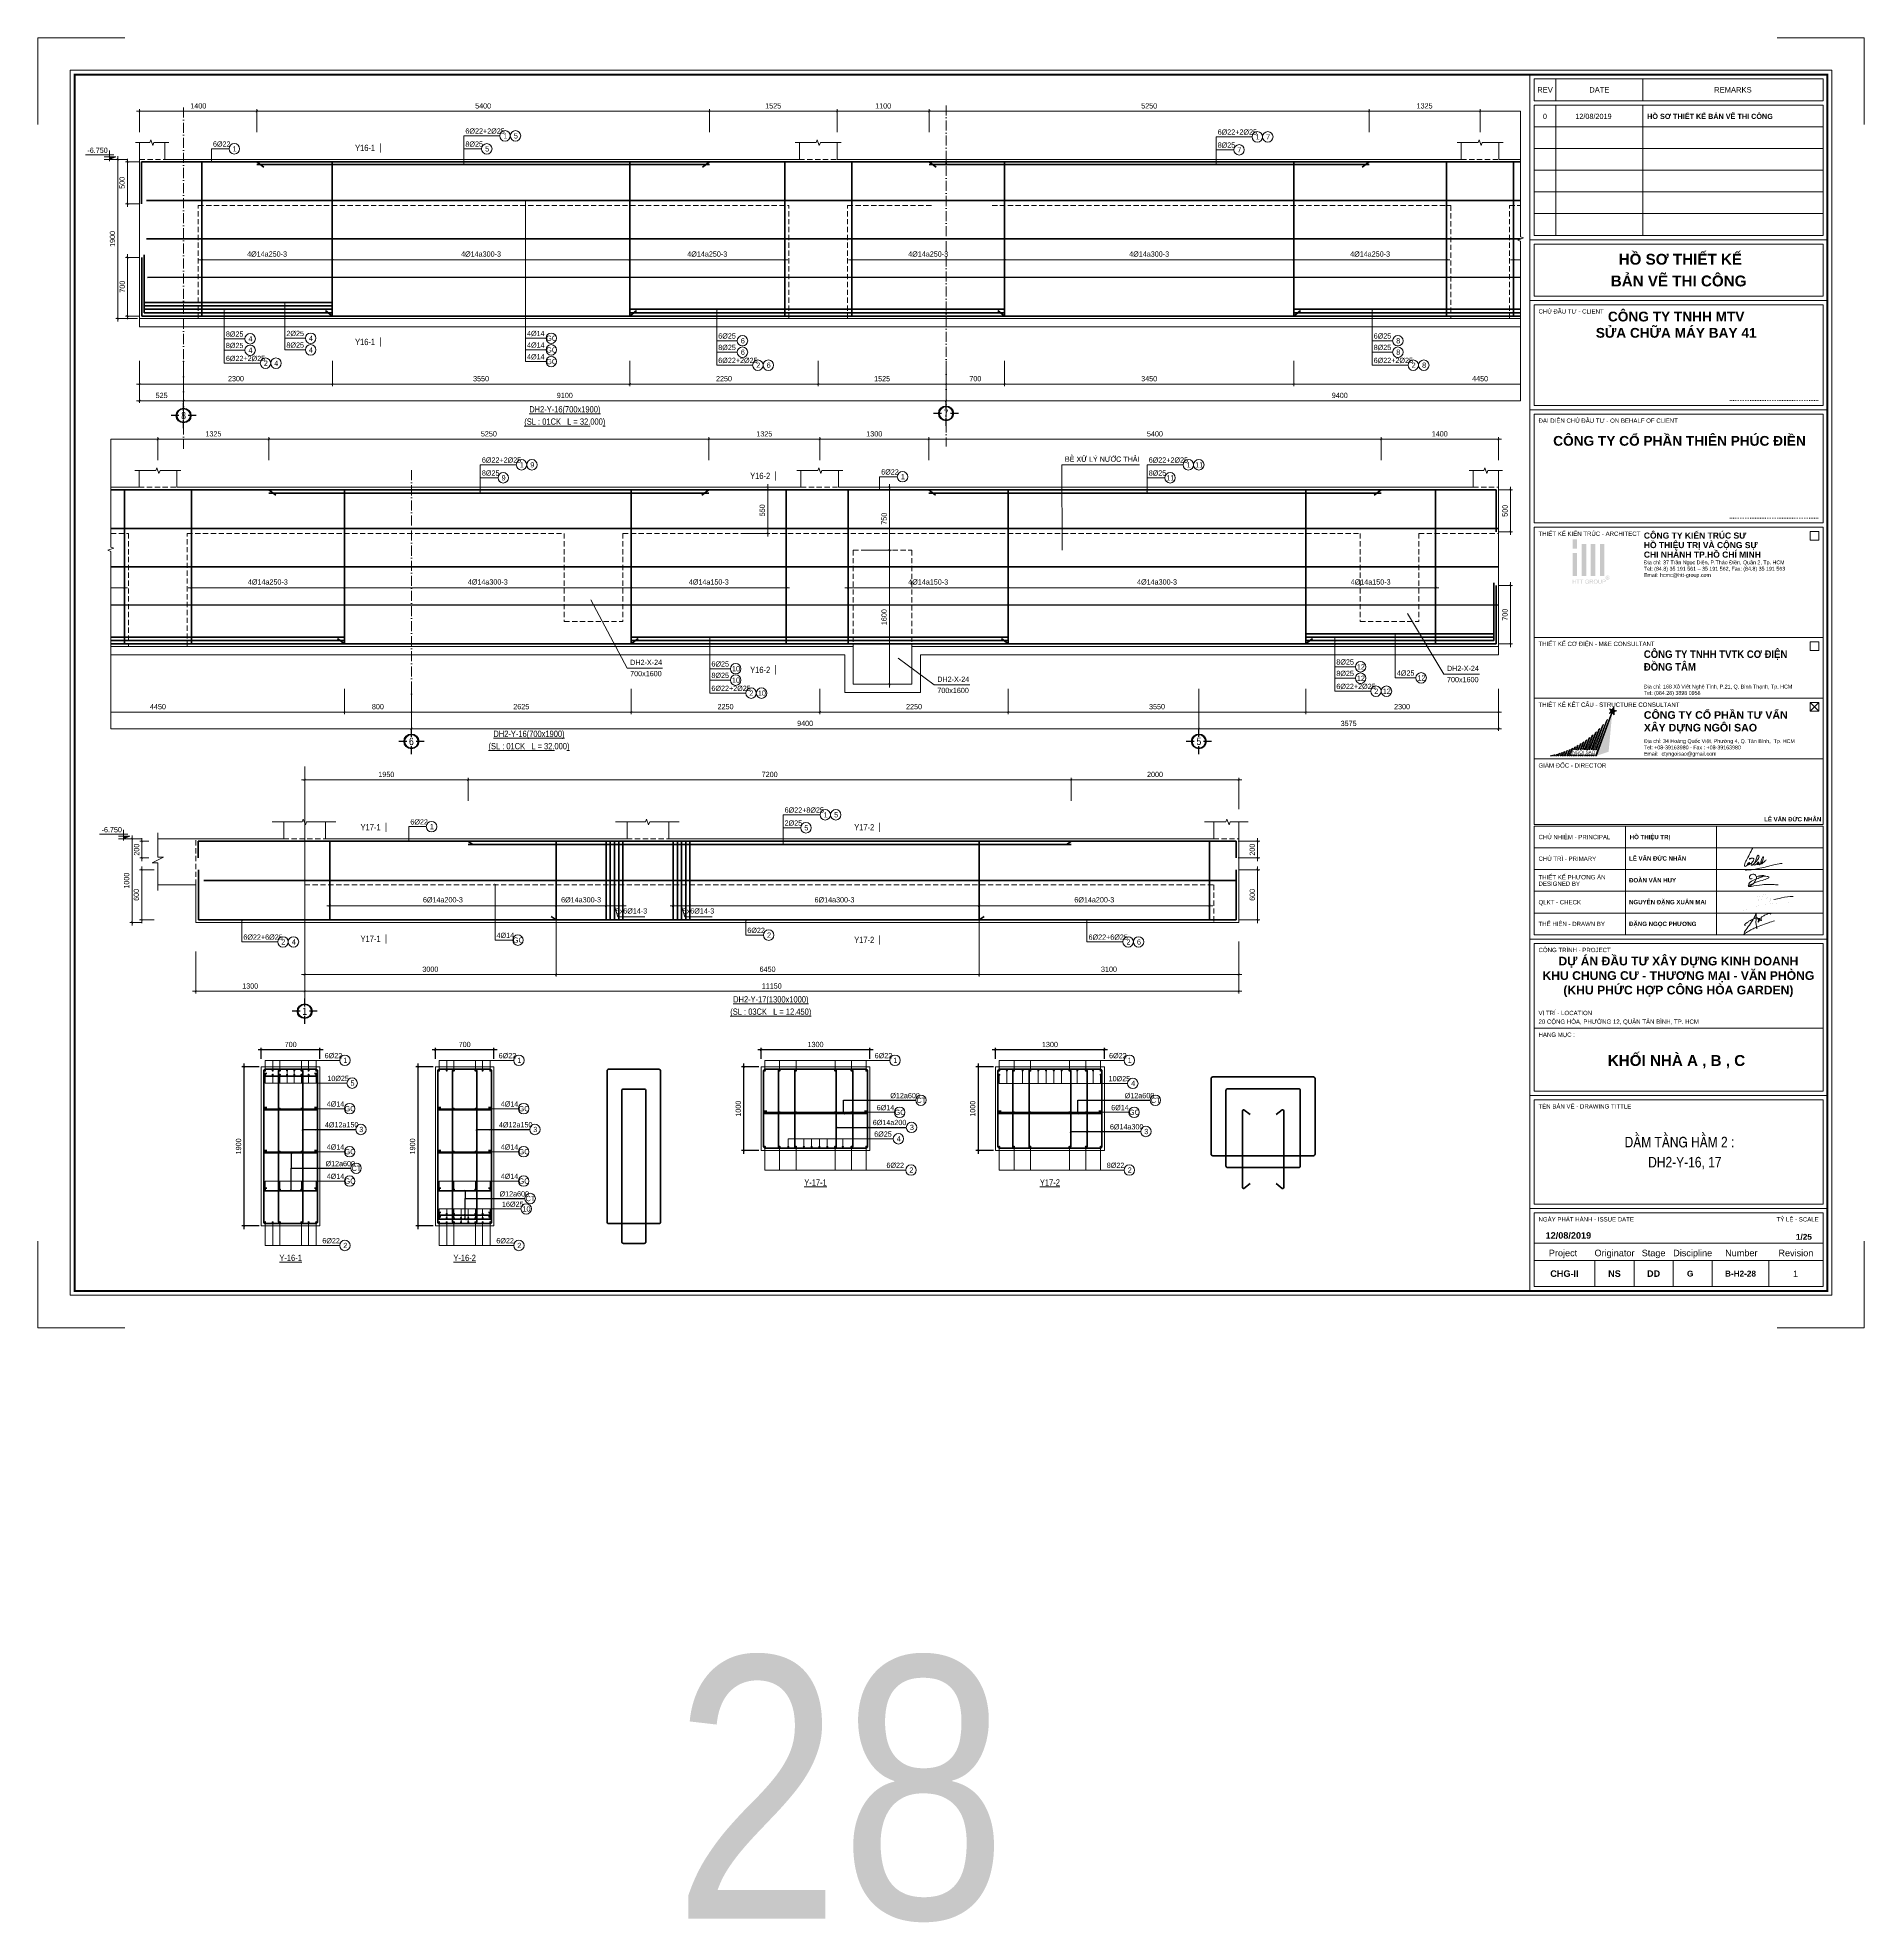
# Model space of a CAD drawing. Header units: millimetres. Extents: x 3014920 to 3563667, y -1638653 to -1356471.
# Drawn here: x 3193021 to 3214823, y -1628169 to -1605675 of the extents above; entities that cross this region are included whole.
import ezdxf
from ezdxf.enums import TextEntityAlignment as Align
from ezdxf.xclip import XClip

# ---------------------------------------------------------------- set-up
doc = ezdxf.new("R2010")
doc.units = ezdxf.units.MM
doc.header["$MEASUREMENT"] = 0
doc.header["$XCLIPFRAME"] = 0
doc.header["$PDMODE"] = 2
for name, pattern in [('6 TANG DIEN HINH 14-15$0$ACAD_ISO10W100', [18, 12, -3, 0, -3]), ('ACAD_ISO04W100', [30, 24, -3, 0, -3]), ('CENTER', [2, 1.25, -0.25, 0.25, -0.25]), ('HIDDEN', [0.375, 0.25, -0.125])]:
    doc.linetypes.add(name, pattern=pattern)
doc.layers.get('0').update_dxf_attribs({"lineweight": 9})
doc.layers.get('Defpoints').update_dxf_attribs({"color": 10, "lineweight": 0})
for name, color, linetype, lineweight in [('2', 2, 'Continuous', 20), ('CDAI', 21, 'Continuous', 40), ('CHG_XX_Khung ten$0$TEXT', 7, 'Continuous', 15), ('CHUNHO', 7, 'CENTER', 13), ('CHUTO', 51, 'Continuous', 15), ('CTHEP', 50, 'Continuous', 50), ('DBAO', 90, 'Continuous', 13), ('DGIONG', 130, 'Continuous', 13), ('HATCH', 154, 'Continuous', 9), ('KTH', 154, 'Continuous', 9), ('Net khuat', 8, 'HIDDEN', 13), ('TEXT', 7, 'Continuous', 15), ('TRUC', 251, 'ACAD_ISO04W100', 9)]:
    doc.layers.add(name, color=color, linetype=linetype, lineweight=lineweight)
doc.layers.add('8', color=8, linetype='Continuous')
doc.layers.add('CHG_XX_Khung ten$0$TKTC', color=1, linetype='Continuous')
doc.layers.add('CHG_XX_Khung ten$0$A1 BORDER$0$DGIONG', color=7, linetype='Continuous', lineweight=13, true_color=0x29ffff)
doc.layers.add('CHG_XX_Khung ten$0$A1 BORDER$0$STICK', color=7, linetype='Continuous', lineweight=9, true_color=0xe60000)
doc.styles.add('ArialB', font='arialbd.ttf')
doc.styles.add('CHG_XX_Khung ten$0$A1 BORDER$0$ARIAL', font='arial.ttf')
doc.styles.add('CHG_XX_Khung ten$0$A1 BORDER$0$Arial - Bold', font='arialbd.ttf', dxfattribs={"height": 2.5})
doc.styles.add('CHG_XX_Khung ten$0$A1 BORDER$0$Star-AvoBold', font='VAVOB_0.TTF')
doc.styles.add('CHG_XX_Khung ten$0$A1 BORDER$0$Title Block DD$0$ARIAL', font='arial.ttf')
doc.styles.add('CHG_XX_Khung ten$0$A1 BORDER$0$Title Block DD$0$Arial - Bold', font='arialbd.ttf', dxfattribs={"height": 2.5})
doc.styles.add('CHG_XX_Khung ten$0$arial', font='arial.ttf')
doc.styles.add('CHG_XX_Khung ten$0$Arial - Bold', font='arialbd.ttf')
doc.styles.add('CHG_XX_Khung ten$0$ArialB', font='arialbd.ttf')
doc.styles.add('CHG_XX_Khung ten$0$title block pccc$0$ARIAL', font='arial.ttf')
doc.styles.add('CHG_XX_Khung ten$0$title block pccc$0$Arial - Bold', font='arialbd.ttf', dxfattribs={"height": 2.5})
doc.styles.add('HELVECONDENSE', font='VHELVCN_0.TTF')
doc.styles.add('Star-HelCon', font='VHELVCN_0.TTF')
doc.styles.add('TTP-HelCon', font='VHELVCN_0.TTF')
doc.styles.add('VNI-HELVE-CONDENSE', font='VHELVCN_0.TTF')
doc.dimstyles.new('kc-25', dxfattribs={"dimtxt": 62.5, "dimasz": 20, "dimexe": 20, "dimexo": 50, "dimgap": 25, "dimtad": 3, "dimdec": 0, "dimzin": 0, "dimdsep": 46, "dimtxsty": 'VNI-HELVE-CONDENSE', "dimblk": 'DIM', "dimcen": 2.5, "dimclrd": 256, "dimclre": 154, "dimclrt": 7, "dimaunit": 1, "dimadec": 0, "dimazin": 0, "dimtfac": 1, "dimtdec": 0, "dimtix": 1, "dimtmove": 0, "dimatfit": 3, "dimldrblk": 'DOT', "dimfxl": 1, "dimtolj": 1, "dimtzin": 0, "dimarcsym": 0})
doc.dimstyles.new('TTP-25', dxfattribs={"dimscale": 25, "dimtxt": 2.5, "dimasz": 1, "dimexe": 1, "dimexo": 1, "dimgap": 0.09, "dimtad": 0, "dimdec": 4, "dimrnd": 1, "dimzin": 9, "dimdsep": 46, "dimtxsty": 'TTP-HelCon', "dimblk": 'ARCHTICK', "dimcen": 0.09, "dimdle": 1.5, "dimclrd": 256, "dimclre": 256, "dimclrt": 7, "dimadec": 0, "dimazin": 0, "dimtfac": 1, "dimtdec": 4, "dimtmove": 0, "dimatfit": 3, "dimldrblk": 'ARCHTICK', "dimfxl": 1, "dimtvp": 1, "dimtolj": 1, "dimtzin": 0, "dimarcsym": 0})

# ---------------------------------------------------------------- blocks, each defined once
blk = doc.blocks.new('_ArchTick')
at = {"color": 0, "linetype": 'ByBlock', "const_width": 0.15}
blk.add_lwpolyline([(-0.5, -0.5), (0.5, 0.5)], dxfattribs=at)
blk = doc.blocks.new('*D2038')
at = {"layer": 'Defpoints', "color": 0, "transparency": 16777216}
for p in [(24300, -2381), (25825, -2381), (24300, -2682)]:
    blk.add_point(p, dxfattribs=at)
at = {"layer": 'KTH', "lineweight": -2, "transparency": 16777216}
for p, q in [((24300, -2406), (24300, -2707)), ((25825, -2406), (25825, -2707)), ((25862, -2682), (24262, -2682))]:
    blk.add_line(p, q, dxfattribs=at)
at = {"layer": 'KTH', "lineweight": -2, "transparency": 16777216, "xscale": 25, "yscale": 25, "zscale": 25, "rotation": 180}
blk.add_blockref('_ArchTick', (24300, -2682), dxfattribs=at)
at = {"layer": 'KTH', "lineweight": -2, "transparency": 16777216, "xscale": 25, "yscale": 25, "zscale": 25}
blk.add_blockref('_ArchTick', (25825, -2682), dxfattribs=at)
at = {"layer": 'KTH', "color": 7, "transparency": 16777216, "insert": (25062, -2618), "char_height": 62.5, "attachment_point": 5, "style": 'TTP-HelCon'}
blk.add_mtext('\\A1;1525', dxfattribs=at)
blk = doc.blocks.new('*D2039')
at = {"layer": 'Defpoints', "color": 0, "transparency": 16777216}
for p in [(16200, -2381), (18500, -2381), (16200, -2682)]:
    blk.add_point(p, dxfattribs=at)
at = {"layer": 'KTH', "lineweight": -2, "transparency": 16777216}
for p, q in [((16200, -2406), (16200, -2707)), ((18500, -2406), (18500, -2707)), ((18537, -2682), (16162, -2682))]:
    blk.add_line(p, q, dxfattribs=at)
at = {"layer": 'KTH', "lineweight": -2, "transparency": 16777216, "xscale": 25, "yscale": 25, "zscale": 25, "rotation": 180}
blk.add_blockref('_ArchTick', (16200, -2682), dxfattribs=at)
at = {"layer": 'KTH', "lineweight": -2, "transparency": 16777216, "xscale": 25, "yscale": 25, "zscale": 25}
blk.add_blockref('_ArchTick', (18500, -2682), dxfattribs=at)
at = {"layer": 'KTH', "color": 7, "transparency": 16777216, "insert": (17350, -2618), "char_height": 62.5, "attachment_point": 5, "style": 'TTP-HelCon'}
blk.add_mtext('\\A1;2300', dxfattribs=at)
blk = doc.blocks.new('*D2040')
at = {"layer": 'Defpoints', "color": 0, "transparency": 16777216}
for p in [(16200, 574), (16200, 300), (17600, 300)]:
    blk.add_point(p, dxfattribs=at)
at = {"layer": 'KTH', "lineweight": -2, "transparency": 16777216}
for p, q in [((17637, 574), (16162, 574)), ((16200, 325), (16200, 599)), ((17600, 325), (17600, 599))]:
    blk.add_line(p, q, dxfattribs=at)
at = {"layer": 'KTH', "lineweight": -2, "transparency": 16777216, "xscale": 25, "yscale": 25, "zscale": 25, "rotation": 180}
blk.add_blockref('_ArchTick', (16200, 574), dxfattribs=at)
at = {"layer": 'KTH', "lineweight": -2, "transparency": 16777216, "xscale": 25, "yscale": 25, "zscale": 25}
blk.add_blockref('_ArchTick', (17600, 574), dxfattribs=at)
at = {"layer": 'KTH', "color": 7, "transparency": 16777216, "insert": (16900, 638), "char_height": 62.5, "attachment_point": 5, "style": 'TTP-HelCon'}
blk.add_mtext('\\A1;1400', dxfattribs=at)
blk = doc.blocks.new('*D2041')
at = {"layer": 'Defpoints', "color": 0, "transparency": 16777216}
for p in [(24525, 574), (24525, 300), (25625, 300)]:
    blk.add_point(p, dxfattribs=at)
at = {"layer": 'KTH', "lineweight": -2, "transparency": 16777216}
for p, q in [((25662, 574), (24487, 574)), ((24525, 325), (24525, 599)), ((25625, 325), (25625, 599))]:
    blk.add_line(p, q, dxfattribs=at)
at = {"layer": 'KTH', "lineweight": -2, "transparency": 16777216, "xscale": 25, "yscale": 25, "zscale": 25, "rotation": 180}
blk.add_blockref('_ArchTick', (24525, 574), dxfattribs=at)
at = {"layer": 'KTH', "lineweight": -2, "transparency": 16777216, "xscale": 25, "yscale": 25, "zscale": 25}
blk.add_blockref('_ArchTick', (25625, 574), dxfattribs=at)
at = {"layer": 'KTH', "color": 7, "transparency": 16777216, "insert": (25075, 638), "char_height": 62.5, "attachment_point": 5, "style": 'TTP-HelCon'}
blk.add_mtext('\\A1;1100', dxfattribs=at)
blk = doc.blocks.new('*D2042')
at = {"layer": 'Defpoints', "color": 0, "transparency": 16777216}
for p in [(32200, 574), (32200, 300), (33525, 300)]:
    blk.add_point(p, dxfattribs=at)
at = {"layer": 'KTH', "lineweight": -2, "transparency": 16777216}
for p, q in [((33562, 574), (32162, 574)), ((32200, 325), (32200, 599)), ((33525, 325), (33525, 599))]:
    blk.add_line(p, q, dxfattribs=at)
at = {"layer": 'KTH', "lineweight": -2, "transparency": 16777216, "xscale": 25, "yscale": 25, "zscale": 25, "rotation": 180}
blk.add_blockref('_ArchTick', (32200, 574), dxfattribs=at)
at = {"layer": 'KTH', "lineweight": -2, "transparency": 16777216, "xscale": 25, "yscale": 25, "zscale": 25}
blk.add_blockref('_ArchTick', (33525, 574), dxfattribs=at)
at = {"layer": 'KTH', "color": 7, "transparency": 16777216, "insert": (32862, 638), "char_height": 62.5, "attachment_point": 5, "style": 'TTP-HelCon'}
blk.add_mtext('\\A1;1325', dxfattribs=at)
blk = doc.blocks.new('dau truc')
blk.add_circle((0, 0), 180)
at = {"layer": '8'}
for p, q in [((0, 127), (0, 345)), ((-127, 0), (-345, 0)), ((0, -345), (0, -127)), ((345, 0), (127, 0))]:
    blk.add_line(p, q, dxfattribs=at)
blk.add_circle((0, 0), 200, dxfattribs=at)
at = {"layer": 'TEXT', "style": 'HELVECONDENSE'}
blk.add_attdef('A', text='', height=233, dxfattribs=at).set_placement((0, 0), align=Align.MIDDLE)
blk = doc.blocks.new('*D2043')
at = {"layer": 'Defpoints', "color": 0, "transparency": 16777216}
for p in [(26525, -2381), (29975, -2381), (26525, -2682)]:
    blk.add_point(p, dxfattribs=at)
at = {"layer": 'KTH', "lineweight": -2, "transparency": 16777216}
for p, q in [((26525, -2406), (26525, -2707)), ((29975, -2406), (29975, -2707)), ((30012, -2682), (26487, -2682))]:
    blk.add_line(p, q, dxfattribs=at)
at = {"layer": 'KTH', "lineweight": -2, "transparency": 16777216, "xscale": 25, "yscale": 25, "zscale": 25, "rotation": 180}
blk.add_blockref('_ArchTick', (26525, -2682), dxfattribs=at)
at = {"layer": 'KTH', "lineweight": -2, "transparency": 16777216, "xscale": 25, "yscale": 25, "zscale": 25}
blk.add_blockref('_ArchTick', (29975, -2682), dxfattribs=at)
at = {"layer": 'KTH', "color": 7, "transparency": 16777216, "insert": (28250, -2618), "char_height": 62.5, "attachment_point": 5, "style": 'TTP-HelCon'}
blk.add_mtext('\\A1;3450', dxfattribs=at)
blk = doc.blocks.new('*D2044')
at = {"layer": 'Defpoints', "color": 0, "transparency": 16777216}
for p in [(34425, -2381), (35225, -2381), (35225, -2682)]:
    blk.add_point(p, dxfattribs=at)
at = {"layer": 'KTH', "lineweight": -2, "transparency": 16777216}
for p, q in [((34425, -2406), (34425, -2707)), ((35225, -2406), (35225, -2707)), ((34387, -2682), (35262, -2682))]:
    blk.add_line(p, q, dxfattribs=at)
at = {"layer": 'KTH', "lineweight": -2, "transparency": 16777216, "xscale": 25, "yscale": 25, "zscale": 25, "rotation": 180}
blk.add_blockref('_ArchTick', (34425, -2682), dxfattribs=at)
at = {"layer": 'KTH', "lineweight": -2, "transparency": 16777216, "xscale": 25, "yscale": 25, "zscale": 25}
blk.add_blockref('_ArchTick', (35225, -2682), dxfattribs=at)
at = {"layer": 'KTH', "color": 7, "transparency": 16777216, "insert": (34825, -2618), "char_height": 62.5, "attachment_point": 5, "style": 'TTP-HelCon'}
blk.add_mtext('\\A1;800', dxfattribs=at)
blk = doc.blocks.new('*D2045')
at = {"layer": 'Defpoints', "color": 0, "transparency": 16777216}
for p in [(32200, 574), (30875, 300), (32200, 300)]:
    blk.add_point(p, dxfattribs=at)
at = {"layer": 'KTH', "lineweight": -2, "transparency": 16777216}
for p, q in [((30837, 574), (32237, 574)), ((30875, 325), (30875, 599)), ((32200, 325), (32200, 599))]:
    blk.add_line(p, q, dxfattribs=at)
at = {"layer": 'KTH', "lineweight": -2, "transparency": 16777216, "xscale": 25, "yscale": 25, "zscale": 25, "rotation": 180}
blk.add_blockref('_ArchTick', (30875, 574), dxfattribs=at)
at = {"layer": 'KTH', "lineweight": -2, "transparency": 16777216, "xscale": 25, "yscale": 25, "zscale": 25}
blk.add_blockref('_ArchTick', (32200, 574), dxfattribs=at)
at = {"layer": 'KTH', "color": 7, "transparency": 16777216, "insert": (31537, 638), "char_height": 62.5, "attachment_point": 5, "style": 'TTP-HelCon'}
blk.add_mtext('\\A1;1325', dxfattribs=at)
blk = doc.blocks.new('*D2046')
at = {"layer": 'Defpoints', "color": 0, "transparency": 16777216}
for p in [(35225, -2381), (44625, -2381), (35225, -2882)]:
    blk.add_point(p, dxfattribs=at)
at = {"layer": 'KTH', "lineweight": -2, "transparency": 16777216}
for p, q in [((35225, -2406), (35225, -2907)), ((44625, -2406), (44625, -2907)), ((44662, -2882), (35187, -2882))]:
    blk.add_line(p, q, dxfattribs=at)
at = {"layer": 'KTH', "lineweight": -2, "transparency": 16777216, "xscale": 25, "yscale": 25, "zscale": 25, "rotation": 180}
blk.add_blockref('_ArchTick', (35225, -2882), dxfattribs=at)
at = {"layer": 'KTH', "lineweight": -2, "transparency": 16777216, "xscale": 25, "yscale": 25, "zscale": 25}
blk.add_blockref('_ArchTick', (44625, -2882), dxfattribs=at)
at = {"layer": 'KTH', "color": 7, "transparency": 16777216, "insert": (39925, -2818), "char_height": 62.5, "attachment_point": 5, "style": 'TTP-HelCon'}
blk.add_mtext('\\A1;9400', dxfattribs=at)
blk = doc.blocks.new('*D2047')
at = {"layer": 'Defpoints', "color": 0, "transparency": 16777216}
for p in [(44625, -2381), (48200, -2381), (44625, -2882)]:
    blk.add_point(p, dxfattribs=at)
at = {"layer": 'KTH', "lineweight": -2, "transparency": 16777216}
for p, q in [((44625, -2406), (44625, -2907)), ((48200, -2406), (48200, -2907)), ((48237, -2882), (44587, -2882))]:
    blk.add_line(p, q, dxfattribs=at)
at = {"layer": 'KTH', "lineweight": -2, "transparency": 16777216, "xscale": 25, "yscale": 25, "zscale": 25, "rotation": 180}
blk.add_blockref('_ArchTick', (44625, -2882), dxfattribs=at)
at = {"layer": 'KTH', "lineweight": -2, "transparency": 16777216, "xscale": 25, "yscale": 25, "zscale": 25}
blk.add_blockref('_ArchTick', (48200, -2882), dxfattribs=at)
at = {"layer": 'KTH', "color": 7, "transparency": 16777216, "insert": (46412, -2818), "char_height": 62.5, "attachment_point": 5, "style": 'TTP-HelCon'}
blk.add_mtext('\\A1;3575', dxfattribs=at)
blk = doc.blocks.new('*D2048')
at = {"layer": 'Defpoints', "color": 0, "transparency": 16777216}
for p in [(18500, -2381), (22050, -2381), (22050, -2682)]:
    blk.add_point(p, dxfattribs=at)
at = {"layer": 'KTH', "lineweight": -2, "transparency": 16777216}
for p, q in [((18500, -2406), (18500, -2707)), ((22050, -2406), (22050, -2707)), ((18462, -2682), (22087, -2682))]:
    blk.add_line(p, q, dxfattribs=at)
at = {"layer": 'KTH', "lineweight": -2, "transparency": 16777216, "xscale": 25, "yscale": 25, "zscale": 25, "rotation": 180}
blk.add_blockref('_ArchTick', (18500, -2682), dxfattribs=at)
at = {"layer": 'KTH', "lineweight": -2, "transparency": 16777216, "xscale": 25, "yscale": 25, "zscale": 25}
blk.add_blockref('_ArchTick', (22050, -2682), dxfattribs=at)
at = {"layer": 'KTH', "color": 7, "transparency": 16777216, "insert": (20275, -2618), "char_height": 62.5, "attachment_point": 5, "style": 'TTP-HelCon'}
blk.add_mtext('\\A1;3550', dxfattribs=at)
blk = doc.blocks.new('*D2049')
at = {"layer": 'Defpoints', "color": 0, "transparency": 16777216}
for p in [(22050, -2381), (24300, -2381), (24300, -2682)]:
    blk.add_point(p, dxfattribs=at)
at = {"layer": 'KTH', "lineweight": -2, "transparency": 16777216}
for p, q in [((22050, -2406), (22050, -2707)), ((24300, -2406), (24300, -2707)), ((22012, -2682), (24337, -2682))]:
    blk.add_line(p, q, dxfattribs=at)
at = {"layer": 'KTH', "lineweight": -2, "transparency": 16777216, "xscale": 25, "yscale": 25, "zscale": 25, "rotation": 180}
blk.add_blockref('_ArchTick', (22050, -2682), dxfattribs=at)
at = {"layer": 'KTH', "lineweight": -2, "transparency": 16777216, "xscale": 25, "yscale": 25, "zscale": 25}
blk.add_blockref('_ArchTick', (24300, -2682), dxfattribs=at)
at = {"layer": 'KTH', "color": 7, "transparency": 16777216, "insert": (23175, -2618), "char_height": 62.5, "attachment_point": 5, "style": 'TTP-HelCon'}
blk.add_mtext('\\A1;2250', dxfattribs=at)
blk = doc.blocks.new('*D2050')
at = {"layer": 'Defpoints', "color": 0, "transparency": 16777216}
for p in [(25825, -2381), (26525, -2381), (26525, -2682)]:
    blk.add_point(p, dxfattribs=at)
at = {"layer": 'KTH', "lineweight": -2, "transparency": 16777216}
for p, q in [((25825, -2406), (25825, -2707)), ((26525, -2406), (26525, -2707)), ((25787, -2682), (26562, -2682))]:
    blk.add_line(p, q, dxfattribs=at)
at = {"layer": 'KTH', "lineweight": -2, "transparency": 16777216, "xscale": 25, "yscale": 25, "zscale": 25, "rotation": 180}
blk.add_blockref('_ArchTick', (25825, -2682), dxfattribs=at)
at = {"layer": 'KTH', "lineweight": -2, "transparency": 16777216, "xscale": 25, "yscale": 25, "zscale": 25}
blk.add_blockref('_ArchTick', (26525, -2682), dxfattribs=at)
at = {"layer": 'KTH', "color": 7, "transparency": 16777216, "insert": (26175, -2618), "char_height": 62.5, "attachment_point": 5, "style": 'TTP-HelCon'}
blk.add_mtext('\\A1;700', dxfattribs=at)
blk = doc.blocks.new('*D2051')
at = {"layer": 'Defpoints', "color": 0, "transparency": 16777216}
for p in [(40100, 574), (38775, 300), (40100, 300)]:
    blk.add_point(p, dxfattribs=at)
at = {"layer": 'KTH', "lineweight": -2, "transparency": 16777216}
for p, q in [((38737, 574), (40138, 574)), ((38775, 325), (38775, 599)), ((40100, 325), (40100, 599))]:
    blk.add_line(p, q, dxfattribs=at)
at = {"layer": 'KTH', "lineweight": -2, "transparency": 16777216, "xscale": 25, "yscale": 25, "zscale": 25, "rotation": 180}
blk.add_blockref('_ArchTick', (38775, 574), dxfattribs=at)
at = {"layer": 'KTH', "lineweight": -2, "transparency": 16777216, "xscale": 25, "yscale": 25, "zscale": 25}
blk.add_blockref('_ArchTick', (40100, 574), dxfattribs=at)
at = {"layer": 'KTH', "color": 7, "transparency": 16777216, "insert": (39438, 638), "char_height": 62.5, "attachment_point": 5, "style": 'TTP-HelCon'}
blk.add_mtext('\\A1;1325', dxfattribs=at)
blk = doc.blocks.new('*D2052')
at = {"layer": 'Defpoints', "color": 0, "transparency": 16777216}
for p in [(33525, 574), (33525, 300), (38775, 300)]:
    blk.add_point(p, dxfattribs=at)
at = {"layer": 'KTH', "lineweight": -2, "transparency": 16777216}
for p, q in [((38812, 574), (33487, 574)), ((33525, 325), (33525, 599)), ((38775, 325), (38775, 599))]:
    blk.add_line(p, q, dxfattribs=at)
at = {"layer": 'KTH', "lineweight": -2, "transparency": 16777216, "xscale": 25, "yscale": 25, "zscale": 25, "rotation": 180}
blk.add_blockref('_ArchTick', (33525, 574), dxfattribs=at)
at = {"layer": 'KTH', "lineweight": -2, "transparency": 16777216, "xscale": 25, "yscale": 25, "zscale": 25}
blk.add_blockref('_ArchTick', (38775, 574), dxfattribs=at)
at = {"layer": 'KTH', "color": 7, "transparency": 16777216, "insert": (36150, 638), "char_height": 62.5, "attachment_point": 5, "style": 'TTP-HelCon'}
blk.add_mtext('\\A1;5250', dxfattribs=at)
blk = doc.blocks.new('*D2053')
at = {"layer": 'Defpoints', "color": 0, "transparency": 16777216}
for p in [(41400, 574), (40100, 300), (41400, 300)]:
    blk.add_point(p, dxfattribs=at)
at = {"layer": 'KTH', "lineweight": -2, "transparency": 16777216}
for p, q in [((40063, 574), (41438, 574)), ((40100, 325), (40100, 599)), ((41400, 325), (41400, 599))]:
    blk.add_line(p, q, dxfattribs=at)
at = {"layer": 'KTH', "lineweight": -2, "transparency": 16777216, "xscale": 25, "yscale": 25, "zscale": 25, "rotation": 180}
blk.add_blockref('_ArchTick', (40100, 574), dxfattribs=at)
at = {"layer": 'KTH', "lineweight": -2, "transparency": 16777216, "xscale": 25, "yscale": 25, "zscale": 25}
blk.add_blockref('_ArchTick', (41400, 574), dxfattribs=at)
at = {"layer": 'KTH', "color": 7, "transparency": 16777216, "insert": (40750, 638), "char_height": 62.5, "attachment_point": 5, "style": 'TTP-HelCon'}
blk.add_mtext('\\A1;1300', dxfattribs=at)
blk = doc.blocks.new('*D2054')
at = {"layer": 'Defpoints', "color": 0, "transparency": 16777216}
for p in [(48200, 574), (46800, 300), (48200, 300)]:
    blk.add_point(p, dxfattribs=at)
at = {"layer": 'KTH', "lineweight": -2, "transparency": 16777216}
for p, q in [((46762, 574), (48237, 574)), ((46800, 325), (46800, 599)), ((48200, 325), (48200, 599))]:
    blk.add_line(p, q, dxfattribs=at)
at = {"layer": 'KTH', "lineweight": -2, "transparency": 16777216, "xscale": 25, "yscale": 25, "zscale": 25, "rotation": 180}
blk.add_blockref('_ArchTick', (46800, 574), dxfattribs=at)
at = {"layer": 'KTH', "lineweight": -2, "transparency": 16777216, "xscale": 25, "yscale": 25, "zscale": 25}
blk.add_blockref('_ArchTick', (48200, 574), dxfattribs=at)
at = {"layer": 'KTH', "color": 7, "transparency": 16777216, "insert": (47500, 638), "char_height": 62.5, "attachment_point": 5, "style": 'TTP-HelCon'}
blk.add_mtext('\\A1;1400', dxfattribs=at)
blk = doc.blocks.new('*D2055')
at = {"layer": 'Defpoints', "color": 0, "transparency": 16777216}
for p in [(41400, 574), (41400, 300), (46800, 300)]:
    blk.add_point(p, dxfattribs=at)
at = {"layer": 'KTH', "lineweight": -2, "transparency": 16777216}
for p, q in [((46837, 574), (41363, 574)), ((41400, 325), (41400, 599)), ((46800, 325), (46800, 599))]:
    blk.add_line(p, q, dxfattribs=at)
at = {"layer": 'KTH', "lineweight": -2, "transparency": 16777216, "xscale": 25, "yscale": 25, "zscale": 25, "rotation": 180}
blk.add_blockref('_ArchTick', (41400, 574), dxfattribs=at)
at = {"layer": 'KTH', "lineweight": -2, "transparency": 16777216, "xscale": 25, "yscale": 25, "zscale": 25}
blk.add_blockref('_ArchTick', (46800, 574), dxfattribs=at)
at = {"layer": 'KTH', "color": 7, "transparency": 16777216, "insert": (44100, 638), "char_height": 62.5, "attachment_point": 5, "style": 'TTP-HelCon'}
blk.add_mtext('\\A1;5400', dxfattribs=at)
blk = doc.blocks.new('*D2056')
at = {"layer": 'Defpoints', "color": 0, "transparency": 16777216}
for p in [(37850, -2381), (40100, -2381), (40100, -2682)]:
    blk.add_point(p, dxfattribs=at)
at = {"layer": 'KTH', "lineweight": -2, "transparency": 16777216}
for p, q in [((37850, -2406), (37850, -2707)), ((40100, -2406), (40100, -2707)), ((37812, -2682), (40137, -2682))]:
    blk.add_line(p, q, dxfattribs=at)
at = {"layer": 'KTH', "lineweight": -2, "transparency": 16777216, "xscale": 25, "yscale": 25, "zscale": 25, "rotation": 180}
blk.add_blockref('_ArchTick', (37850, -2682), dxfattribs=at)
at = {"layer": 'KTH', "lineweight": -2, "transparency": 16777216, "xscale": 25, "yscale": 25, "zscale": 25}
blk.add_blockref('_ArchTick', (40100, -2682), dxfattribs=at)
at = {"layer": 'KTH', "color": 7, "transparency": 16777216, "insert": (38975, -2618), "char_height": 62.5, "attachment_point": 5, "style": 'TTP-HelCon'}
blk.add_mtext('\\A1;2250', dxfattribs=at)
blk = doc.blocks.new('*D2057')
at = {"layer": 'Defpoints', "color": 0, "transparency": 16777216}
for p in [(40100, -2381), (42350, -2381), (42350, -2682)]:
    blk.add_point(p, dxfattribs=at)
at = {"layer": 'KTH', "lineweight": -2, "transparency": 16777216}
for p, q in [((40100, -2406), (40100, -2707)), ((42350, -2406), (42350, -2707)), ((40062, -2682), (42387, -2682))]:
    blk.add_line(p, q, dxfattribs=at)
at = {"layer": 'KTH', "lineweight": -2, "transparency": 16777216, "xscale": 25, "yscale": 25, "zscale": 25, "rotation": 180}
blk.add_blockref('_ArchTick', (40100, -2682), dxfattribs=at)
at = {"layer": 'KTH', "lineweight": -2, "transparency": 16777216, "xscale": 25, "yscale": 25, "zscale": 25}
blk.add_blockref('_ArchTick', (42350, -2682), dxfattribs=at)
at = {"layer": 'KTH', "color": 7, "transparency": 16777216, "insert": (41225, -2618), "char_height": 62.5, "attachment_point": 5, "style": 'TTP-HelCon'}
blk.add_mtext('\\A1;2250', dxfattribs=at)
blk = doc.blocks.new('*D2058')
at = {"layer": 'Defpoints', "color": 0, "transparency": 16777216}
for p in [(45900, -2381), (48200, -2381), (45900, -2682)]:
    blk.add_point(p, dxfattribs=at)
at = {"layer": 'KTH', "lineweight": -2, "transparency": 16777216}
for p, q in [((45900, -2406), (45900, -2707)), ((48200, -2406), (48200, -2707)), ((48237, -2682), (45862, -2682))]:
    blk.add_line(p, q, dxfattribs=at)
at = {"layer": 'KTH', "lineweight": -2, "transparency": 16777216, "xscale": 25, "yscale": 25, "zscale": 25, "rotation": 180}
blk.add_blockref('_ArchTick', (45900, -2682), dxfattribs=at)
at = {"layer": 'KTH', "lineweight": -2, "transparency": 16777216, "xscale": 25, "yscale": 25, "zscale": 25}
blk.add_blockref('_ArchTick', (48200, -2682), dxfattribs=at)
at = {"layer": 'KTH', "color": 7, "transparency": 16777216, "insert": (47050, -2618), "char_height": 62.5, "attachment_point": 5, "style": 'TTP-HelCon'}
blk.add_mtext('\\A1;2300', dxfattribs=at)
blk = doc.blocks.new('*D2059')
at = {"layer": 'Defpoints', "color": 0, "transparency": 16777216}
for p in [(42350, -2381), (45900, -2381), (42350, -2682)]:
    blk.add_point(p, dxfattribs=at)
at = {"layer": 'KTH', "lineweight": -2, "transparency": 16777216}
for p, q in [((42350, -2406), (42350, -2707)), ((45900, -2406), (45900, -2707)), ((45937, -2682), (42312, -2682))]:
    blk.add_line(p, q, dxfattribs=at)
at = {"layer": 'KTH', "lineweight": -2, "transparency": 16777216, "xscale": 25, "yscale": 25, "zscale": 25, "rotation": 180}
blk.add_blockref('_ArchTick', (42350, -2682), dxfattribs=at)
at = {"layer": 'KTH', "lineweight": -2, "transparency": 16777216, "xscale": 25, "yscale": 25, "zscale": 25}
blk.add_blockref('_ArchTick', (45900, -2682), dxfattribs=at)
at = {"layer": 'KTH', "color": 7, "transparency": 16777216, "insert": (44125, -2618), "char_height": 62.5, "attachment_point": 5, "style": 'TTP-HelCon'}
blk.add_mtext('\\A1;3550', dxfattribs=at)
blk = doc.blocks.new('MC')
at = {"layer": 'CTHEP', "const_width": 10, "elevation": 0}
blk.add_lwpolyline([(36, 150), (36, 0)], dxfattribs=at)
at = {"layer": 'TEXT', "style": 'TTP-HelCon'}
blk.add_attdef('A', text='', height=100, dxfattribs=at).set_placement((-50, 26), align=Align.RIGHT)
blk = doc.blocks.new('*D2060')
at = {"layer": 'Defpoints', "color": 0, "transparency": 16777216}
for p in [(25825, -2381), (35225, -2381), (35225, -2882)]:
    blk.add_point(p, dxfattribs=at)
at = {"layer": 'KTH', "lineweight": -2, "transparency": 16777216}
for p, q in [((25825, -2406), (25825, -2907)), ((35225, -2406), (35225, -2907)), ((25787, -2882), (35262, -2882))]:
    blk.add_line(p, q, dxfattribs=at)
at = {"layer": 'KTH', "lineweight": -2, "transparency": 16777216, "xscale": 25, "yscale": 25, "zscale": 25, "rotation": 180}
blk.add_blockref('_ArchTick', (25825, -2882), dxfattribs=at)
at = {"layer": 'KTH', "lineweight": -2, "transparency": 16777216, "xscale": 25, "yscale": 25, "zscale": 25}
blk.add_blockref('_ArchTick', (35225, -2882), dxfattribs=at)
at = {"layer": 'KTH', "color": 7, "transparency": 16777216, "insert": (30525, -2818), "char_height": 62.5, "attachment_point": 5, "style": 'TTP-HelCon'}
blk.add_mtext('\\A1;9400', dxfattribs=at)
blk = doc.blocks.new('*D2061')
at = {"layer": 'Defpoints', "color": 0, "transparency": 16777216}
for p in [(16725, -2381), (25825, -2381), (16725, -2882)]:
    blk.add_point(p, dxfattribs=at)
at = {"layer": 'KTH', "lineweight": -2, "transparency": 16777216}
for p, q in [((16725, -2406), (16725, -2907)), ((25825, -2406), (25825, -2907)), ((25862, -2882), (16687, -2882))]:
    blk.add_line(p, q, dxfattribs=at)
at = {"layer": 'KTH', "lineweight": -2, "transparency": 16777216, "xscale": 25, "yscale": 25, "zscale": 25, "rotation": 180}
blk.add_blockref('_ArchTick', (16725, -2882), dxfattribs=at)
at = {"layer": 'KTH', "lineweight": -2, "transparency": 16777216, "xscale": 25, "yscale": 25, "zscale": 25}
blk.add_blockref('_ArchTick', (25825, -2882), dxfattribs=at)
at = {"layer": 'KTH', "color": 7, "transparency": 16777216, "insert": (21275, -2818), "char_height": 62.5, "attachment_point": 5, "style": 'TTP-HelCon'}
blk.add_mtext('\\A1;9100', dxfattribs=at)
blk = doc.blocks.new('*D2062')
at = {"layer": 'Defpoints', "color": 0, "transparency": 16777216}
for p in [(29975, -2381), (34425, -2381), (34425, -2682)]:
    blk.add_point(p, dxfattribs=at)
at = {"layer": 'KTH', "lineweight": -2, "transparency": 16777216}
for p, q in [((29975, -2406), (29975, -2707)), ((34425, -2406), (34425, -2707)), ((29937, -2682), (34462, -2682))]:
    blk.add_line(p, q, dxfattribs=at)
at = {"layer": 'KTH', "lineweight": -2, "transparency": 16777216, "xscale": 25, "yscale": 25, "zscale": 25, "rotation": 180}
blk.add_blockref('_ArchTick', (29975, -2682), dxfattribs=at)
at = {"layer": 'KTH', "lineweight": -2, "transparency": 16777216, "xscale": 25, "yscale": 25, "zscale": 25}
blk.add_blockref('_ArchTick', (34425, -2682), dxfattribs=at)
at = {"layer": 'KTH', "color": 7, "transparency": 16777216, "insert": (32200, -2618), "char_height": 62.5, "attachment_point": 5, "style": 'TTP-HelCon'}
blk.add_mtext('\\A1;4450', dxfattribs=at)
blk = doc.blocks.new('*D2063')
at = {"layer": 'Defpoints', "color": 0, "transparency": 16777216}
for p in [(23000, 574), (17600, 300), (23000, 300)]:
    blk.add_point(p, dxfattribs=at)
at = {"layer": 'KTH', "lineweight": -2, "transparency": 16777216}
for p, q in [((17562, 574), (23037, 574)), ((17600, 325), (17600, 599)), ((23000, 325), (23000, 599))]:
    blk.add_line(p, q, dxfattribs=at)
at = {"layer": 'KTH', "lineweight": -2, "transparency": 16777216, "xscale": 25, "yscale": 25, "zscale": 25, "rotation": 180}
blk.add_blockref('_ArchTick', (17600, 574), dxfattribs=at)
at = {"layer": 'KTH', "lineweight": -2, "transparency": 16777216, "xscale": 25, "yscale": 25, "zscale": 25}
blk.add_blockref('_ArchTick', (23000, 574), dxfattribs=at)
at = {"layer": 'KTH', "color": 7, "transparency": 16777216, "insert": (20300, 638), "char_height": 62.5, "attachment_point": 5, "style": 'TTP-HelCon'}
blk.add_mtext('\\A1;5400', dxfattribs=at)
blk = doc.blocks.new('*D2064')
at = {"layer": 'Defpoints', "color": 0, "transparency": 16777216}
for p in [(24525, 574), (23000, 300), (24525, 300)]:
    blk.add_point(p, dxfattribs=at)
at = {"layer": 'KTH', "lineweight": -2, "transparency": 16777216}
for p, q in [((22962, 574), (24562, 574)), ((23000, 325), (23000, 599)), ((24525, 325), (24525, 599))]:
    blk.add_line(p, q, dxfattribs=at)
at = {"layer": 'KTH', "lineweight": -2, "transparency": 16777216, "xscale": 25, "yscale": 25, "zscale": 25, "rotation": 180}
blk.add_blockref('_ArchTick', (23000, 574), dxfattribs=at)
at = {"layer": 'KTH', "lineweight": -2, "transparency": 16777216, "xscale": 25, "yscale": 25, "zscale": 25}
blk.add_blockref('_ArchTick', (24525, 574), dxfattribs=at)
at = {"layer": 'KTH', "color": 7, "transparency": 16777216, "insert": (23762, 638), "char_height": 62.5, "attachment_point": 5, "style": 'TTP-HelCon'}
blk.add_mtext('\\A1;1525', dxfattribs=at)
blk = doc.blocks.new('*D2065')
at = {"layer": 'Defpoints', "color": 0, "transparency": 16777216}
for p in [(30875, 574), (25625, 300), (30875, 300)]:
    blk.add_point(p, dxfattribs=at)
at = {"layer": 'KTH', "lineweight": -2, "transparency": 16777216}
for p, q in [((25587, 574), (30912, 574)), ((25625, 325), (25625, 599)), ((30875, 325), (30875, 599))]:
    blk.add_line(p, q, dxfattribs=at)
at = {"layer": 'KTH', "lineweight": -2, "transparency": 16777216, "xscale": 25, "yscale": 25, "zscale": 25, "rotation": 180}
blk.add_blockref('_ArchTick', (25625, 574), dxfattribs=at)
at = {"layer": 'KTH', "lineweight": -2, "transparency": 16777216, "xscale": 25, "yscale": 25, "zscale": 25}
blk.add_blockref('_ArchTick', (30875, 574), dxfattribs=at)
at = {"layer": 'KTH', "color": 7, "transparency": 16777216, "insert": (28250, 638), "char_height": 62.5, "attachment_point": 5, "style": 'TTP-HelCon'}
blk.add_mtext('\\A1;5250', dxfattribs=at)
blk = doc.blocks.new('DIM')
h = blk.add_hatch(color=1)
h.paths.add_polyline_path([(0.5, 0.3, 1), (0.3, 0.5), (-0.2, 0), (0.2, 0)])
h.paths.add_polyline_path([(0.2, 0), (-0.2, 0), (-0.5, -0.3, 1), (-0.3, -0.5)])
at = {"color": 9}
for p, q in [((-0.2, 0), (-1.5, 0)), ((0.2, 0), (1.5, 0))]:
    blk.add_line(p, q, dxfattribs=at)
at = {"color": 1}
for p, q in [((-0.5, -0.3), (0.3, 0.5)), ((-0.3, -0.5), (0.5, 0.3)), ((-0.2, 0), (0.2, 0))]:
    blk.add_line(p, q, dxfattribs=at)
blk.add_arc((-0.4, -0.4), 0.138, 135, 315, dxfattribs=at)
blk = doc.blocks.new('*D2066')
at = {"layer": 'Defpoints', "color": 0, "transparency": 16777216}
for p in [(16942, -603), (18500, -603), (16942, -1201)]:
    blk.add_point(p, dxfattribs=at)
at = {"layer": 'KTH', "lineweight": -2, "transparency": 16777216}
for p, q in [((16942, -628), (16942, -1226)), ((18500, -628), (18500, -1226)), ((18537, -1201), (16905, -1201))]:
    blk.add_line(p, q, dxfattribs=at)
at = {"layer": 'KTH', "lineweight": -2, "transparency": 16777216, "xscale": 25, "yscale": 25, "zscale": 25, "rotation": 180}
blk.add_blockref('_ArchTick', (16942, -1201), dxfattribs=at)
at = {"layer": 'KTH', "lineweight": -2, "transparency": 16777216, "xscale": 25, "yscale": 25, "zscale": 25}
blk.add_blockref('_ArchTick', (18500, -1201), dxfattribs=at)
at = {"layer": 'KTH', "color": 7, "transparency": 16777216, "insert": (17721, -1131), "char_height": 62.5, "attachment_point": 5, "style": 'TTP-HelCon'}
blk.add_mtext('\\A1;4Þ14a250-3', dxfattribs=at)
blk = doc.blocks.new('*D2067')
at = {"layer": 'Defpoints', "color": 0, "transparency": 16777216}
for p in [(18500, -603), (22050, -603), (22050, -1201)]:
    blk.add_point(p, dxfattribs=at)
at = {"layer": 'KTH', "lineweight": -2, "transparency": 16777216}
for p, q in [((18500, -628), (18500, -1226)), ((22050, -628), (22050, -1226)), ((18462, -1201), (22087, -1201))]:
    blk.add_line(p, q, dxfattribs=at)
at = {"layer": 'KTH', "lineweight": -2, "transparency": 16777216, "xscale": 25, "yscale": 25, "zscale": 25, "rotation": 180}
blk.add_blockref('_ArchTick', (18500, -1201), dxfattribs=at)
at = {"layer": 'KTH', "lineweight": -2, "transparency": 16777216, "xscale": 25, "yscale": 25, "zscale": 25}
blk.add_blockref('_ArchTick', (22050, -1201), dxfattribs=at)
at = {"layer": 'KTH', "color": 7, "transparency": 16777216, "insert": (20275, -1131), "char_height": 62.5, "attachment_point": 5, "style": 'TTP-HelCon'}
blk.add_mtext('\\A1;4Þ14a300-3', dxfattribs=at)
blk = doc.blocks.new('*D2068')
at = {"layer": 'Defpoints', "color": 0, "transparency": 16777216}
for p in [(22050, -603), (23900, -603), (23900, -1201)]:
    blk.add_point(p, dxfattribs=at)
at = {"layer": 'KTH', "lineweight": -2, "transparency": 16777216}
for p, q in [((22050, -628), (22050, -1226)), ((23900, -628), (23900, -1226)), ((22012, -1201), (23937, -1201))]:
    blk.add_line(p, q, dxfattribs=at)
at = {"layer": 'KTH', "lineweight": -2, "transparency": 16777216, "xscale": 25, "yscale": 25, "zscale": 25, "rotation": 180}
blk.add_blockref('_ArchTick', (22050, -1201), dxfattribs=at)
at = {"layer": 'KTH', "lineweight": -2, "transparency": 16777216, "xscale": 25, "yscale": 25, "zscale": 25}
blk.add_blockref('_ArchTick', (23900, -1201), dxfattribs=at)
at = {"layer": 'KTH', "color": 7, "transparency": 16777216, "insert": (22975, -1131), "char_height": 62.5, "attachment_point": 5, "style": 'TTP-HelCon'}
blk.add_mtext('\\A1;4Þ14a250-3', dxfattribs=at)
blk = doc.blocks.new('*D2069')
at = {"layer": 'Defpoints', "color": 0, "transparency": 16777216}
for p in [(24700, -603), (26525, -603), (24700, -1201)]:
    blk.add_point(p, dxfattribs=at)
at = {"layer": 'KTH', "lineweight": -2, "transparency": 16777216}
for p, q in [((24700, -628), (24700, -1226)), ((26525, -628), (26525, -1226)), ((26562, -1201), (24662, -1201))]:
    blk.add_line(p, q, dxfattribs=at)
at = {"layer": 'KTH', "lineweight": -2, "transparency": 16777216, "xscale": 25, "yscale": 25, "zscale": 25}
for p, rotation in [((24700, -1201), 179.9999999866598), ((26525, -1201), 359.9999999866598)]:
    blk.add_blockref('_ArchTick', p, dxfattribs=dict(at, rotation=rotation))
at = {"layer": 'KTH', "color": 7, "transparency": 16777216, "insert": (25612, -1131), "char_height": 62.5, "attachment_point": 5, "rotation": 360, "style": 'TTP-HelCon'}
blk.add_mtext('\\A1;4Þ14a250-3', dxfattribs=at)
blk = doc.blocks.new('*D2070')
at = {"layer": 'Defpoints', "color": 0, "transparency": 16777216}
for p in [(26525, -603), (29975, -603), (29975, -1201)]:
    blk.add_point(p, dxfattribs=at)
at = {"layer": 'KTH', "lineweight": -2, "transparency": 16777216}
for p, q in [((26525, -628), (26525, -1226)), ((29975, -628), (29975, -1226)), ((26487, -1201), (30012, -1201))]:
    blk.add_line(p, q, dxfattribs=at)
at = {"layer": 'KTH', "lineweight": -2, "transparency": 16777216, "xscale": 25, "yscale": 25, "zscale": 25, "rotation": 180}
blk.add_blockref('_ArchTick', (26525, -1201), dxfattribs=at)
at = {"layer": 'KTH', "lineweight": -2, "transparency": 16777216, "xscale": 25, "yscale": 25, "zscale": 25}
blk.add_blockref('_ArchTick', (29975, -1201), dxfattribs=at)
at = {"layer": 'KTH', "color": 7, "transparency": 16777216, "insert": (28250, -1131), "char_height": 62.5, "attachment_point": 5, "style": 'TTP-HelCon'}
blk.add_mtext('\\A1;4Þ14a300-3', dxfattribs=at)
blk = doc.blocks.new('*D2071')
at = {"layer": 'Defpoints', "color": 0, "transparency": 16777216}
for p in [(29975, -603), (31800, -603), (31800, -1201)]:
    blk.add_point(p, dxfattribs=at)
at = {"layer": 'KTH', "lineweight": -2, "transparency": 16777216}
for p, q in [((29975, -628), (29975, -1226)), ((31800, -628), (31800, -1226)), ((29937, -1201), (31837, -1201))]:
    blk.add_line(p, q, dxfattribs=at)
at = {"layer": 'KTH', "lineweight": -2, "transparency": 16777216, "xscale": 25, "yscale": 25, "zscale": 25, "rotation": 180}
blk.add_blockref('_ArchTick', (29975, -1201), dxfattribs=at)
at = {"layer": 'KTH', "lineweight": -2, "transparency": 16777216, "xscale": 25, "yscale": 25, "zscale": 25}
blk.add_blockref('_ArchTick', (31800, -1201), dxfattribs=at)
at = {"layer": 'KTH', "color": 7, "transparency": 16777216, "insert": (30887, -1131), "char_height": 62.5, "attachment_point": 5, "style": 'TTP-HelCon'}
blk.add_mtext('\\A1;4Þ14a250-3', dxfattribs=at)
blk = doc.blocks.new('*D2072')
at = {"layer": 'Defpoints', "color": 0, "transparency": 16777216}
for p in [(34425, -603), (37850, -950), (34425, -1201)]:
    blk.add_point(p, dxfattribs=at)
at = {"layer": 'KTH', "lineweight": -2, "transparency": 16777216}
for p, q in [((34425, -628), (34425, -1226)), ((37850, -975), (37850, -1226)), ((37887, -1201), (34387, -1201))]:
    blk.add_line(p, q, dxfattribs=at)
at = {"layer": 'KTH', "lineweight": -2, "transparency": 16777216, "xscale": 25, "yscale": 25, "zscale": 25}
for p, rotation in [((34425, -1201), 179.9999999866598), ((37850, -1201), 359.9999999866598)]:
    blk.add_blockref('_ArchTick', p, dxfattribs=dict(at, rotation=rotation))
at = {"layer": 'KTH', "color": 7, "transparency": 16777216, "insert": (36137, -1131), "char_height": 62.5, "attachment_point": 5, "rotation": 360, "style": 'TTP-HelCon'}
blk.add_mtext('\\A1;4Þ14a300-3', dxfattribs=at)
blk = doc.blocks.new('*D2073')
at = {"layer": 'Defpoints', "color": 0, "transparency": 16777216}
for p in [(32600, -603), (34425, -603), (32600, -1201)]:
    blk.add_point(p, dxfattribs=at)
at = {"layer": 'KTH', "lineweight": -2, "transparency": 16777216}
for p, q in [((32600, -628), (32600, -1226)), ((34425, -628), (34425, -1226)), ((34462, -1201), (32562, -1201))]:
    blk.add_line(p, q, dxfattribs=at)
at = {"layer": 'KTH', "lineweight": -2, "transparency": 16777216, "xscale": 25, "yscale": 25, "zscale": 25}
for p, rotation in [((32600, -1201), 179.9999999866598), ((34425, -1201), 359.9999999866598)]:
    blk.add_blockref('_ArchTick', p, dxfattribs=dict(at, rotation=rotation))
at = {"layer": 'KTH', "color": 7, "transparency": 16777216, "insert": (33512, -1131), "char_height": 62.5, "attachment_point": 5, "rotation": 360, "style": 'TTP-HelCon'}
blk.add_mtext('\\A1;4Þ14a250-3', dxfattribs=at)
blk = doc.blocks.new('*D2074')
at = {"layer": 'Defpoints', "color": 0, "transparency": 16777216}
for p in [(39700, -950), (37850, -1226), (39700, -1201)]:
    blk.add_point(p, dxfattribs=at)
at = {"layer": 'KTH', "lineweight": -2, "transparency": 16777216}
for p, q in [((39700, -975), (39700, -1226)), ((37812, -1201), (39737, -1201)), ((37850, -1201), (37850, -1176))]:
    blk.add_line(p, q, dxfattribs=at)
at = {"layer": 'KTH', "lineweight": -2, "transparency": 16777216, "xscale": 25, "yscale": 25, "zscale": 25, "rotation": 180}
blk.add_blockref('_ArchTick', (37850, -1201), dxfattribs=at)
at = {"layer": 'KTH', "lineweight": -2, "transparency": 16777216, "xscale": 25, "yscale": 25, "zscale": 25}
blk.add_blockref('_ArchTick', (39700, -1201), dxfattribs=at)
at = {"layer": 'KTH', "color": 7, "transparency": 16777216, "insert": (38775, -1131), "char_height": 62.5, "attachment_point": 5, "style": 'TTP-HelCon'}
blk.add_mtext('\\A1;4Þ14a150-3', dxfattribs=at)
blk = doc.blocks.new('*D2075')
at = {"layer": 'Defpoints', "color": 0, "transparency": 16777216}
for p in [(40438, -620), (42350, -603), (40438, -1201)]:
    blk.add_point(p, dxfattribs=at)
at = {"layer": 'KTH', "lineweight": -2, "transparency": 16777216}
for p, q in [((40438, -645), (40438, -1226)), ((42350, -628), (42350, -1226)), ((42388, -1201), (40400, -1201))]:
    blk.add_line(p, q, dxfattribs=at)
at = {"layer": 'KTH', "lineweight": -2, "transparency": 16777216, "xscale": 25, "yscale": 25, "zscale": 25}
for p, rotation in [((40438, -1201), 179.9999999866598), ((42350, -1201), 359.9999999866598)]:
    blk.add_blockref('_ArchTick', p, dxfattribs=dict(at, rotation=rotation))
at = {"layer": 'KTH', "color": 7, "transparency": 16777216, "insert": (41394, -1131), "char_height": 62.5, "attachment_point": 5, "rotation": 360, "style": 'TTP-HelCon'}
blk.add_mtext('\\A1;4Þ14a150-3', dxfattribs=at)
blk = doc.blocks.new('*D2076')
at = {"layer": 'Defpoints', "color": 0, "transparency": 16777216}
for p in [(42350, -603), (45900, -603), (45900, -1201)]:
    blk.add_point(p, dxfattribs=at)
at = {"layer": 'KTH', "lineweight": -2, "transparency": 16777216}
for p, q in [((42350, -628), (42350, -1226)), ((45900, -628), (45900, -1226)), ((42313, -1201), (45937, -1201))]:
    blk.add_line(p, q, dxfattribs=at)
at = {"layer": 'KTH', "lineweight": -2, "transparency": 16777216, "xscale": 25, "yscale": 25, "zscale": 25, "rotation": 180}
blk.add_blockref('_ArchTick', (42350, -1201), dxfattribs=at)
at = {"layer": 'KTH', "lineweight": -2, "transparency": 16777216, "xscale": 25, "yscale": 25, "zscale": 25}
blk.add_blockref('_ArchTick', (45900, -1201), dxfattribs=at)
at = {"layer": 'KTH', "color": 7, "transparency": 16777216, "insert": (44125, -1131), "char_height": 62.5, "attachment_point": 5, "style": 'TTP-HelCon'}
blk.add_mtext('\\A1;4Þ14a300-3', dxfattribs=at)
blk = doc.blocks.new('*D2077')
at = {"layer": 'Defpoints', "color": 0, "transparency": 16777216}
for p in [(45900, -603), (47450, -603), (47450, -1201)]:
    blk.add_point(p, dxfattribs=at)
at = {"layer": 'KTH', "lineweight": -2, "transparency": 16777216}
for p, q in [((45900, -628), (45900, -1226)), ((47450, -628), (47450, -1226)), ((45862, -1201), (47487, -1201))]:
    blk.add_line(p, q, dxfattribs=at)
at = {"layer": 'KTH', "lineweight": -2, "transparency": 16777216, "xscale": 25, "yscale": 25, "zscale": 25, "rotation": 180}
blk.add_blockref('_ArchTick', (45900, -1201), dxfattribs=at)
at = {"layer": 'KTH', "lineweight": -2, "transparency": 16777216, "xscale": 25, "yscale": 25, "zscale": 25}
blk.add_blockref('_ArchTick', (47450, -1201), dxfattribs=at)
at = {"layer": 'KTH', "color": 7, "transparency": 16777216, "insert": (46675, -1131), "char_height": 62.5, "attachment_point": 5, "style": 'TTP-HelCon'}
blk.add_mtext('\\A1;4Þ14a150-3', dxfattribs=at)
blk = doc.blocks.new('*D2078')
at = {"layer": 'Defpoints', "color": 0, "transparency": 16777216}
for p in [(35225, -2381), (37850, -2381), (37850, -2682)]:
    blk.add_point(p, dxfattribs=at)
at = {"layer": 'KTH', "lineweight": -2, "transparency": 16777216}
for p, q in [((35225, -2406), (35225, -2707)), ((37850, -2406), (37850, -2707)), ((35187, -2682), (37887, -2682))]:
    blk.add_line(p, q, dxfattribs=at)
at = {"layer": 'KTH', "lineweight": -2, "transparency": 16777216, "xscale": 25, "yscale": 25, "zscale": 25, "rotation": 180}
blk.add_blockref('_ArchTick', (35225, -2682), dxfattribs=at)
at = {"layer": 'KTH', "lineweight": -2, "transparency": 16777216, "xscale": 25, "yscale": 25, "zscale": 25}
blk.add_blockref('_ArchTick', (37850, -2682), dxfattribs=at)
at = {"layer": 'KTH', "color": 7, "transparency": 16777216, "insert": (36537, -2618), "char_height": 62.5, "attachment_point": 5, "style": 'TTP-HelCon'}
blk.add_mtext('\\A1;2625', dxfattribs=at)
blk = doc.blocks.new('*D2079')
at = {"layer": 'Defpoints', "color": 0, "transparency": 16777216}
for p in [(16076, 0), (15940, -1900), (16200, -1900)]:
    blk.add_point(p, dxfattribs=at)
at = {"layer": 'KTH', "lineweight": -2, "transparency": 16777216}
for p, q in [((16051, 0), (15915, 0)), ((15940, 38), (15940, -1937)), ((16175, -1900), (15915, -1900))]:
    blk.add_line(p, q, dxfattribs=at)
at = {"layer": 'KTH', "lineweight": -2, "transparency": 16777216, "xscale": 25, "yscale": 25, "zscale": 25}
for p, rotation in [((15940, 0), 90), ((15940, -1900), 270)]:
    blk.add_blockref('_ArchTick', p, dxfattribs=dict(at, rotation=rotation))
at = {"layer": 'KTH', "color": 7, "transparency": 16777216, "insert": (15876, -950), "char_height": 62.5, "attachment_point": 5, "rotation": 90, "style": 'TTP-HelCon'}
blk.add_mtext('\\A1;1900', dxfattribs=at)
blk = doc.blocks.new('CODE')
at = {"layer": 'DBAO'}
for p, q in [((-63, 0), (-138, 30)), ((-138, 30), (0, 30)), ((-138, 0), (0, 0)), ((-113, 55), (224, 55)), ((-63, -20), (-63, 105))]:
    blk.add_line(p, q, dxfattribs=at)
at = {"layer": 'HATCH', "color": 1}
blk.add_solid([(-63, 0), (-138, 30), (-63, 30)], dxfattribs=at)
blk = doc.blocks.new('*D2080')
at = {"layer": 'Defpoints', "color": 0, "transparency": 16777216}
for p in [(16223, -30), (16055, -530), (16223, -530)]:
    blk.add_point(p, dxfattribs=at)
at = {"layer": 'KTH', "lineweight": -2, "transparency": 16777216}
for p, q in [((16055, 7), (16055, -568)), ((16198, -30), (16030, -30)), ((16198, -530), (16030, -530))]:
    blk.add_line(p, q, dxfattribs=at)
at = {"layer": 'KTH', "lineweight": -2, "transparency": 16777216, "xscale": 25, "yscale": 25, "zscale": 25}
for p, rotation in [((16055, -30), 90), ((16055, -530), 270)]:
    blk.add_blockref('_ArchTick', p, dxfattribs=dict(at, rotation=rotation))
at = {"layer": 'KTH', "color": 7, "transparency": 16777216, "insert": (15991, -280), "char_height": 62.5, "attachment_point": 5, "rotation": 90, "style": 'TTP-HelCon'}
blk.add_mtext('\\A1;500', dxfattribs=at)
blk = doc.blocks.new('*D2081')
at = {"layer": 'Defpoints', "color": 0, "transparency": 16777216}
for p in [(48175, -30), (48175, -530), (48343, -530)]:
    blk.add_point(p, dxfattribs=at)
at = {"layer": 'KTH', "lineweight": -2, "transparency": 16777216}
for p, q in [((48343, 7), (48343, -568)), ((48200, -30), (48368, -30)), ((48200, -530), (48368, -530))]:
    blk.add_line(p, q, dxfattribs=at)
at = {"layer": 'KTH', "lineweight": -2, "transparency": 16777216, "xscale": 25, "yscale": 25, "zscale": 25}
for p, rotation in [((48343, -30), 90), ((48343, -530), 270)]:
    blk.add_blockref('_ArchTick', p, dxfattribs=dict(at, rotation=rotation))
at = {"layer": 'KTH', "color": 7, "transparency": 16777216, "insert": (48279, -280), "char_height": 62.5, "attachment_point": 5, "rotation": 90, "style": 'TTP-HelCon'}
blk.add_mtext('\\A1;500', dxfattribs=at)
blk = doc.blocks.new('*D2082')
at = {"layer": 'Defpoints', "color": 0, "transparency": 16777216}
for p in [(48174, -1170), (48174, -1870), (48343, -1870)]:
    blk.add_point(p, dxfattribs=at)
at = {"layer": 'KTH', "lineweight": -2, "transparency": 16777216}
for p, q in [((48199, -1170), (48368, -1170)), ((48343, -1132), (48343, -1907)), ((48199, -1870), (48368, -1870))]:
    blk.add_line(p, q, dxfattribs=at)
at = {"layer": 'KTH', "lineweight": -2, "transparency": 16777216, "xscale": 25, "yscale": 25, "zscale": 25}
for p, rotation in [((48343, -1170), 90), ((48343, -1870), 270)]:
    blk.add_blockref('_ArchTick', p, dxfattribs=dict(at, rotation=rotation))
at = {"layer": 'KTH', "color": 7, "transparency": 16777216, "insert": (48279, -1520), "char_height": 62.5, "attachment_point": 5, "rotation": 90, "style": 'TTP-HelCon'}
blk.add_mtext('\\A1;700', dxfattribs=at)
blk = doc.blocks.new('*D2083')
at = {"layer": 'Defpoints', "color": 0, "transparency": 16777216}
for p in [(16225, -1170), (16056, -1870), (16225, -1870)]:
    blk.add_point(p, dxfattribs=at)
at = {"layer": 'KTH', "lineweight": -2, "transparency": 16777216}
for p, q in [((16200, -1170), (16031, -1170)), ((16056, -1132), (16056, -1907)), ((16200, -1870), (16031, -1870))]:
    blk.add_line(p, q, dxfattribs=at)
at = {"layer": 'KTH', "lineweight": -2, "transparency": 16777216, "xscale": 25, "yscale": 25, "zscale": 25}
for p, rotation in [((16056, -1170), 90), ((16056, -1870), 270)]:
    blk.add_blockref('_ArchTick', p, dxfattribs=dict(at, rotation=rotation))
at = {"layer": 'KTH', "color": 7, "transparency": 16777216, "insert": (15993, -1520), "char_height": 62.5, "attachment_point": 5, "rotation": 90, "style": 'TTP-HelCon'}
blk.add_mtext('\\A1;700', dxfattribs=at)
blk = doc.blocks.new('*D2084')
at = {"layer": 'Defpoints', "color": 0, "transparency": 16777216}
for p in [(16200, -2381), (16725, -2381), (16200, -2882)]:
    blk.add_point(p, dxfattribs=at)
at = {"layer": 'KTH', "lineweight": -2, "transparency": 16777216}
for p, q in [((16200, -2406), (16200, -2907)), ((16725, -2406), (16725, -2907)), ((16762, -2882), (16162, -2882))]:
    blk.add_line(p, q, dxfattribs=at)
at = {"layer": 'KTH', "lineweight": -2, "transparency": 16777216, "xscale": 25, "yscale": 25, "zscale": 25, "rotation": 180}
blk.add_blockref('_ArchTick', (16200, -2882), dxfattribs=at)
at = {"layer": 'KTH', "lineweight": -2, "transparency": 16777216, "xscale": 25, "yscale": 25, "zscale": 25}
blk.add_blockref('_ArchTick', (16725, -2882), dxfattribs=at)
at = {"layer": 'KTH', "color": 7, "transparency": 16777216, "insert": (16462, -2818), "char_height": 62.5, "attachment_point": 5, "style": 'TTP-HelCon'}
blk.add_mtext('\\A1;525', dxfattribs=at)
blk = doc.blocks.new('*D2085')
at = {"layer": 'Defpoints', "color": 0, "transparency": 16777216}
for p in [(39150, 0), (39478, 0), (39164, -550)]:
    blk.add_point(p, dxfattribs=at)
at = {"layer": 'KTH', "lineweight": -2, "transparency": 16777216}
for p, q in [((39175, 0), (39503, 0)), ((39478, -588), (39478, 38)), ((39189, -550), (39503, -550))]:
    blk.add_line(p, q, dxfattribs=at)
at = {"layer": 'KTH', "lineweight": -2, "transparency": 16777216, "xscale": 25, "yscale": 25, "zscale": 25}
for p, rotation in [((39478, 0), 90), ((39478, -550), 270)]:
    blk.add_blockref('_ArchTick', p, dxfattribs=dict(at, rotation=rotation))
at = {"layer": 'KTH', "color": 7, "transparency": 16777216, "insert": (39414, -275), "char_height": 62.5, "attachment_point": 5, "rotation": 90, "style": 'TTP-HelCon'}
blk.add_mtext('\\A1;550', dxfattribs=at)
blk = doc.blocks.new('*D2086')
at = {"layer": 'Defpoints', "color": 0, "transparency": 16777216}
for p in [(40604, 0), (40932, 0), (40618, -750)]:
    blk.add_point(p, dxfattribs=at)
at = {"layer": 'KTH', "lineweight": -2, "transparency": 16777216}
for p, q in [((40629, 0), (40957, 0)), ((40932, -788), (40932, 38)), ((40643, -750), (40957, -750))]:
    blk.add_line(p, q, dxfattribs=at)
at = {"layer": 'KTH', "lineweight": -2, "transparency": 16777216, "xscale": 25, "yscale": 25, "zscale": 25}
for p, rotation in [((40932, 0), 90), ((40932, -750), 270)]:
    blk.add_blockref('_ArchTick', p, dxfattribs=dict(at, rotation=rotation))
at = {"layer": 'KTH', "color": 7, "transparency": 16777216, "insert": (40868, -375), "char_height": 62.5, "attachment_point": 5, "rotation": 90, "style": 'TTP-HelCon'}
blk.add_mtext('\\A1;750', dxfattribs=at)
blk = doc.blocks.new('*D2087')
at = {"layer": 'Defpoints', "color": 0, "transparency": 16777216}
for p in [(40604, -750), (40932, -750), (40618, -2350)]:
    blk.add_point(p, dxfattribs=at)
at = {"layer": 'KTH', "lineweight": -2, "transparency": 16777216}
for p, q in [((40629, -750), (40957, -750)), ((40932, -2388), (40932, -712)), ((40643, -2350), (40957, -2350))]:
    blk.add_line(p, q, dxfattribs=at)
at = {"layer": 'KTH', "lineweight": -2, "transparency": 16777216, "xscale": 25, "yscale": 25, "zscale": 25}
for p, rotation in [((40932, -750), 90), ((40932, -2350), 270)]:
    blk.add_blockref('_ArchTick', p, dxfattribs=dict(at, rotation=rotation))
at = {"layer": 'KTH', "color": 7, "transparency": 16777216, "insert": (40868, -1550), "char_height": 62.5, "attachment_point": 5, "rotation": 90, "style": 'TTP-HelCon'}
blk.add_mtext('\\A1;1600', dxfattribs=at)
blk = doc.blocks.new('*D2088')
at = {"layer": 'Defpoints', "color": 0, "transparency": 16777216}
for p in [(2585413, -2149214), (2584113, -2149273), (2584113, -2149774)]:
    blk.add_point(p, dxfattribs=at)
at = {"layer": 'KTH', "lineweight": -2, "transparency": 16777216}
for p, q in [((2585413, -2149239), (2585413, -2149799)), ((2584113, -2149298), (2584113, -2149799)), ((2585451, -2149774), (2584076, -2149774))]:
    blk.add_line(p, q, dxfattribs=at)
at = {"layer": 'KTH', "lineweight": -2, "transparency": 16777216, "xscale": 25, "yscale": 25, "zscale": 25, "rotation": 180}
blk.add_blockref('_ArchTick', (2584113, -2149774), dxfattribs=at)
at = {"layer": 'KTH', "lineweight": -2, "transparency": 16777216, "xscale": 25, "yscale": 25, "zscale": 25}
blk.add_blockref('_ArchTick', (2585413, -2149774), dxfattribs=at)
at = {"layer": 'KTH', "color": 7, "transparency": 16777216, "insert": (2584763, -2149711), "char_height": 62.5, "attachment_point": 5, "style": 'TTP-HelCon'}
blk.add_mtext('\\A1;1300', dxfattribs=at)
blk = doc.blocks.new('*D2089')
at = {"layer": 'Defpoints', "color": 0, "transparency": 16777216}
for p in [(2596563, -2147250), (2594563, -2147524), (2596563, -2147624)]:
    blk.add_point(p, dxfattribs=at)
at = {"layer": 'KTH', "lineweight": -2, "transparency": 16777216}
for p, q in [((2594563, -2147499), (2594563, -2147225)), ((2596563, -2147599), (2596563, -2147225)), ((2594526, -2147250), (2596601, -2147250))]:
    blk.add_line(p, q, dxfattribs=at)
at = {"layer": 'KTH', "lineweight": -2, "transparency": 16777216, "xscale": 25, "yscale": 25, "zscale": 25, "rotation": 180}
blk.add_blockref('_ArchTick', (2594563, -2147250), dxfattribs=at)
at = {"layer": 'KTH', "lineweight": -2, "transparency": 16777216, "xscale": 25, "yscale": 25, "zscale": 25}
blk.add_blockref('_ArchTick', (2596563, -2147250), dxfattribs=at)
at = {"layer": 'KTH', "color": 7, "transparency": 16777216, "insert": (2595563, -2147186), "char_height": 62.5, "attachment_point": 5, "style": 'TTP-HelCon'}
blk.add_mtext('\\A1;2000', dxfattribs=at)
blk = doc.blocks.new('*D2090')
at = {"layer": 'Defpoints', "color": 0, "transparency": 16777216}
for p in [(2583488, -2147953), (2583352, -2148953), (2583488, -2148953)]:
    blk.add_point(p, dxfattribs=at)
at = {"layer": 'KTH', "lineweight": -2, "transparency": 16777216}
for p, q in [((2583352, -2147915), (2583352, -2148990)), ((2583463, -2147953), (2583327, -2147953)), ((2583463, -2148953), (2583327, -2148953))]:
    blk.add_line(p, q, dxfattribs=at)
at = {"layer": 'KTH', "lineweight": -2, "transparency": 16777216, "xscale": 25, "yscale": 25, "zscale": 25}
for p, rotation in [((2583352, -2147953), 90), ((2583352, -2148953), 270)]:
    blk.add_blockref('_ArchTick', p, dxfattribs=dict(at, rotation=rotation))
at = {"layer": 'KTH', "color": 7, "transparency": 16777216, "insert": (2583288, -2148453), "char_height": 62.5, "attachment_point": 5, "rotation": 90, "style": 'TTP-HelCon'}
blk.add_mtext('\\A1;1000', dxfattribs=at)
blk = doc.blocks.new('*D2091')
at = {"layer": 'Defpoints', "color": 0, "transparency": 16777216}
for p in [(2587363, -2147250), (2585413, -2147524), (2587363, -2147524)]:
    blk.add_point(p, dxfattribs=at)
at = {"layer": 'KTH', "lineweight": -2, "transparency": 16777216}
for p, q in [((2585413, -2147499), (2585413, -2147225)), ((2587363, -2147499), (2587363, -2147225)), ((2585376, -2147250), (2587401, -2147250))]:
    blk.add_line(p, q, dxfattribs=at)
at = {"layer": 'KTH', "lineweight": -2, "transparency": 16777216, "xscale": 25, "yscale": 25, "zscale": 25, "rotation": 180}
blk.add_blockref('_ArchTick', (2585413, -2147250), dxfattribs=at)
at = {"layer": 'KTH', "lineweight": -2, "transparency": 16777216, "xscale": 25, "yscale": 25, "zscale": 25}
blk.add_blockref('_ArchTick', (2587363, -2147250), dxfattribs=at)
at = {"layer": 'KTH', "color": 7, "transparency": 16777216, "insert": (2586388, -2147186), "char_height": 62.5, "attachment_point": 5, "style": 'TTP-HelCon'}
blk.add_mtext('\\A1;1950', dxfattribs=at)
blk = doc.blocks.new('*D2092')
at = {"layer": 'Defpoints', "color": 0, "transparency": 16777216}
for p in [(2587363, -2147250), (2587363, -2147524), (2594563, -2147524)]:
    blk.add_point(p, dxfattribs=at)
at = {"layer": 'KTH', "lineweight": -2, "transparency": 16777216}
for p, q in [((2587363, -2147499), (2587363, -2147225)), ((2594563, -2147499), (2594563, -2147225)), ((2594601, -2147250), (2587326, -2147250))]:
    blk.add_line(p, q, dxfattribs=at)
at = {"layer": 'KTH', "lineweight": -2, "transparency": 16777216, "xscale": 25, "yscale": 25, "zscale": 25, "rotation": 180}
blk.add_blockref('_ArchTick', (2587363, -2147250), dxfattribs=at)
at = {"layer": 'KTH', "lineweight": -2, "transparency": 16777216, "xscale": 25, "yscale": 25, "zscale": 25}
blk.add_blockref('_ArchTick', (2594563, -2147250), dxfattribs=at)
at = {"layer": 'KTH', "color": 7, "transparency": 16777216, "insert": (2590963, -2147186), "char_height": 62.5, "attachment_point": 5, "style": 'TTP-HelCon'}
blk.add_mtext('\\A1;7200', dxfattribs=at)
blk = doc.blocks.new('*D2093')
at = {"layer": 'Defpoints', "color": 0, "transparency": 16777216}
for p in [(2590011, -2148556), (2593463, -2148556), (2590011, -2148753)]:
    blk.add_point(p, dxfattribs=at)
at = {"layer": 'KTH', "lineweight": -2, "transparency": 16777216}
for p, q in [((2590011, -2148581), (2590011, -2148778)), ((2593463, -2148581), (2593463, -2148778)), ((2593501, -2148753), (2589974, -2148753))]:
    blk.add_line(p, q, dxfattribs=at)
at = {"layer": 'KTH', "lineweight": -2, "transparency": 16777216, "xscale": 25, "yscale": 25, "zscale": 25, "rotation": 180}
blk.add_blockref('_ArchTick', (2590011, -2148753), dxfattribs=at)
at = {"layer": 'KTH', "lineweight": -2, "transparency": 16777216, "xscale": 25, "yscale": 25, "zscale": 25}
blk.add_blockref('_ArchTick', (2593463, -2148753), dxfattribs=at)
at = {"layer": 'KTH', "color": 7, "transparency": 16777216, "insert": (2591737, -2148683), "char_height": 62.5, "attachment_point": 5, "style": 'TTP-HelCon'}
blk.add_mtext('\\A1;6Þ14a300-3', dxfattribs=at)
blk = doc.blocks.new('*D2094')
at = {"layer": 'Defpoints', "color": 0, "transparency": 16777216}
for p in [(2585713, -2148556), (2588413, -2148556), (2588413, -2148753)]:
    blk.add_point(p, dxfattribs=at)
at = {"layer": 'KTH', "lineweight": -2, "transparency": 16777216}
for p, q in [((2585713, -2148581), (2585713, -2148778)), ((2588413, -2148581), (2588413, -2148778)), ((2585676, -2148753), (2588451, -2148753))]:
    blk.add_line(p, q, dxfattribs=at)
at = {"layer": 'KTH', "lineweight": -2, "transparency": 16777216, "xscale": 25, "yscale": 25, "zscale": 25, "rotation": 180}
blk.add_blockref('_ArchTick', (2585713, -2148753), dxfattribs=at)
at = {"layer": 'KTH', "lineweight": -2, "transparency": 16777216, "xscale": 25, "yscale": 25, "zscale": 25}
blk.add_blockref('_ArchTick', (2588413, -2148753), dxfattribs=at)
at = {"layer": 'KTH', "color": 7, "transparency": 16777216, "insert": (2587063, -2148683), "char_height": 62.5, "attachment_point": 5, "style": 'TTP-HelCon'}
blk.add_mtext('\\A1;6Þ14a200-3', dxfattribs=at)
blk = doc.blocks.new('*D2095')
at = {"layer": 'Defpoints', "color": 0, "transparency": 16777216}
for p in [(2593463, -2148556), (2596213, -2148556), (2593463, -2148753)]:
    blk.add_point(p, dxfattribs=at)
at = {"layer": 'KTH', "lineweight": -2, "transparency": 16777216}
for p, q in [((2593463, -2148581), (2593463, -2148778)), ((2596213, -2148581), (2596213, -2148778)), ((2596251, -2148753), (2593426, -2148753))]:
    blk.add_line(p, q, dxfattribs=at)
at = {"layer": 'KTH', "lineweight": -2, "transparency": 16777216, "xscale": 25, "yscale": 25, "zscale": 25, "rotation": 180}
blk.add_blockref('_ArchTick', (2593463, -2148753), dxfattribs=at)
at = {"layer": 'KTH', "lineweight": -2, "transparency": 16777216, "xscale": 25, "yscale": 25, "zscale": 25}
blk.add_blockref('_ArchTick', (2596213, -2148753), dxfattribs=at)
at = {"layer": 'KTH', "color": 7, "transparency": 16777216, "insert": (2594838, -2148683), "char_height": 62.5, "attachment_point": 5, "style": 'TTP-HelCon'}
blk.add_mtext('\\A1;6Þ14a200-3', dxfattribs=at)
blk = doc.blocks.new('*D2096')
at = {"layer": 'Defpoints', "color": 0, "transparency": 16777216}
for p in [(2588413, -2148883), (2585413, -2149214), (2585413, -2149574)]:
    blk.add_point(p, dxfattribs=at)
at = {"layer": 'KTH', "lineweight": -2, "transparency": 16777216}
for p, q in [((2588413, -2148908), (2588413, -2149599)), ((2585413, -2149239), (2585413, -2149599)), ((2588451, -2149574), (2585376, -2149574))]:
    blk.add_line(p, q, dxfattribs=at)
at = {"layer": 'KTH', "lineweight": -2, "transparency": 16777216, "xscale": 25, "yscale": 25, "zscale": 25, "rotation": 180}
blk.add_blockref('_ArchTick', (2585413, -2149574), dxfattribs=at)
at = {"layer": 'KTH', "lineweight": -2, "transparency": 16777216, "xscale": 25, "yscale": 25, "zscale": 25}
blk.add_blockref('_ArchTick', (2588413, -2149574), dxfattribs=at)
at = {"layer": 'KTH', "color": 7, "transparency": 16777216, "insert": (2586913, -2149511), "char_height": 62.5, "attachment_point": 5, "style": 'TTP-HelCon'}
blk.add_mtext('\\A1;3000', dxfattribs=at)
blk = doc.blocks.new('*D2097')
at = {"layer": 'Defpoints', "color": 0, "transparency": 16777216}
for p in [(2585413, -2149273), (2596563, -2149273), (2596563, -2149774)]:
    blk.add_point(p, dxfattribs=at)
at = {"layer": 'KTH', "lineweight": -2, "transparency": 16777216}
for p, q in [((2585413, -2149298), (2585413, -2149799)), ((2596563, -2149298), (2596563, -2149799)), ((2585376, -2149774), (2596601, -2149774))]:
    blk.add_line(p, q, dxfattribs=at)
at = {"layer": 'KTH', "lineweight": -2, "transparency": 16777216, "xscale": 25, "yscale": 25, "zscale": 25, "rotation": 180}
blk.add_blockref('_ArchTick', (2585413, -2149774), dxfattribs=at)
at = {"layer": 'KTH', "lineweight": -2, "transparency": 16777216, "xscale": 25, "yscale": 25, "zscale": 25}
blk.add_blockref('_ArchTick', (2596563, -2149774), dxfattribs=at)
at = {"layer": 'KTH', "color": 7, "transparency": 16777216, "insert": (2590988, -2149711), "char_height": 62.5, "attachment_point": 5, "style": 'TTP-HelCon'}
blk.add_mtext('\\A1;11150', dxfattribs=at)
blk = doc.blocks.new('*D2098')
at = {"layer": 'Defpoints', "color": 0, "transparency": 16777216}
for p in [(2583468, -2148323), (2583642, -2148323), (2583642, -2148923)]:
    blk.add_point(p, dxfattribs=at)
at = {"layer": 'KTH', "lineweight": -2, "transparency": 16777216}
for p, q in [((2583617, -2148323), (2583443, -2148323)), ((2583468, -2148960), (2583468, -2148286)), ((2583617, -2148923), (2583443, -2148923))]:
    blk.add_line(p, q, dxfattribs=at)
at = {"layer": 'KTH', "lineweight": -2, "transparency": 16777216, "xscale": 25, "yscale": 25, "zscale": 25}
for p, rotation in [((2583468, -2148323), 90), ((2583468, -2148923), 270)]:
    blk.add_blockref('_ArchTick', p, dxfattribs=dict(at, rotation=rotation))
at = {"layer": 'KTH', "color": 7, "transparency": 16777216, "insert": (2583404, -2148623), "char_height": 62.5, "attachment_point": 5, "rotation": 90, "style": 'TTP-HelCon'}
blk.add_mtext('\\A1;600', dxfattribs=at)
blk = doc.blocks.new('*D2099')
at = {"layer": 'Defpoints', "color": 0, "transparency": 16777216}
for p in [(2583577, -2147983), (2583471, -2148183), (2583577, -2148183)]:
    blk.add_point(p, dxfattribs=at)
at = {"layer": 'KTH', "lineweight": -2, "transparency": 16777216}
for p, q in [((2583552, -2147983), (2583446, -2147983)), ((2583471, -2147945), (2583471, -2148220)), ((2583552, -2148183), (2583446, -2148183))]:
    blk.add_line(p, q, dxfattribs=at)
at = {"layer": 'KTH', "lineweight": -2, "transparency": 16777216, "xscale": 25, "yscale": 25, "zscale": 25}
for p, rotation in [((2583471, -2147983), 90), ((2583471, -2148183), 270)]:
    blk.add_blockref('_ArchTick', p, dxfattribs=dict(at, rotation=rotation))
at = {"layer": 'KTH', "color": 7, "transparency": 16777216, "insert": (2583407, -2148083), "char_height": 62.5, "attachment_point": 5, "rotation": 90, "style": 'TTP-HelCon'}
blk.add_mtext('\\A1;200', dxfattribs=at)
blk = doc.blocks.new('*D2100')
at = {"layer": 'Defpoints', "color": 0, "transparency": 16777216}
for p in [(2596533, -2148323), (2596787, -2148323), (2596533, -2148923)]:
    blk.add_point(p, dxfattribs=at)
at = {"layer": 'KTH', "lineweight": -2, "transparency": 16777216}
for p, q in [((2596558, -2148323), (2596812, -2148323)), ((2596787, -2148960), (2596787, -2148285)), ((2596558, -2148923), (2596812, -2148923))]:
    blk.add_line(p, q, dxfattribs=at)
at = {"layer": 'KTH', "lineweight": -2, "transparency": 16777216, "xscale": 25, "yscale": 25, "zscale": 25}
for p, rotation in [((2596787, -2148323), 90), ((2596787, -2148923), 270)]:
    blk.add_blockref('_ArchTick', p, dxfattribs=dict(at, rotation=rotation))
at = {"layer": 'KTH', "color": 7, "transparency": 16777216, "insert": (2596724, -2148623), "char_height": 62.5, "attachment_point": 5, "rotation": 90, "style": 'TTP-HelCon'}
blk.add_mtext('\\A1;600', dxfattribs=at)
blk = doc.blocks.new('*D2101')
at = {"layer": 'Defpoints', "color": 0, "transparency": 16777216}
for p in [(2596530, -2147983), (2596530, -2148183), (2596788, -2148183)]:
    blk.add_point(p, dxfattribs=at)
at = {"layer": 'KTH', "lineweight": -2, "transparency": 16777216}
for p, q in [((2596555, -2147983), (2596813, -2147983)), ((2596788, -2147945), (2596788, -2148220)), ((2596555, -2148183), (2596813, -2148183))]:
    blk.add_line(p, q, dxfattribs=at)
at = {"layer": 'KTH', "lineweight": -2, "transparency": 16777216, "xscale": 25, "yscale": 25, "zscale": 25}
for p, rotation in [((2596788, -2147983), 90), ((2596788, -2148183), 270)]:
    blk.add_blockref('_ArchTick', p, dxfattribs=dict(at, rotation=rotation))
at = {"layer": 'KTH', "color": 7, "transparency": 16777216, "insert": (2596724, -2148083), "char_height": 62.5, "attachment_point": 5, "rotation": 90, "style": 'TTP-HelCon'}
blk.add_mtext('\\A1;200', dxfattribs=at)
blk = doc.blocks.new('*D2102')
at = {"layer": 'Defpoints', "color": 0, "transparency": 16777216}
for p in [(2593463, -2148453), (2588413, -2149165), (2593463, -2149574)]:
    blk.add_point(p, dxfattribs=at)
at = {"layer": 'KTH', "lineweight": -2, "transparency": 16777216}
for p, q in [((2593463, -2148478), (2593463, -2149599)), ((2588413, -2149190), (2588413, -2149599)), ((2588376, -2149574), (2593501, -2149574))]:
    blk.add_line(p, q, dxfattribs=at)
at = {"layer": 'KTH', "lineweight": -2, "transparency": 16777216, "xscale": 25, "yscale": 25, "zscale": 25, "rotation": 180}
blk.add_blockref('_ArchTick', (2588413, -2149574), dxfattribs=at)
at = {"layer": 'KTH', "lineweight": -2, "transparency": 16777216, "xscale": 25, "yscale": 25, "zscale": 25}
blk.add_blockref('_ArchTick', (2593463, -2149574), dxfattribs=at)
at = {"layer": 'KTH', "color": 7, "transparency": 16777216, "insert": (2590938, -2149511), "char_height": 62.5, "attachment_point": 5, "style": 'TTP-HelCon'}
blk.add_mtext('\\A1;6450', dxfattribs=at)
blk = doc.blocks.new('*D2103')
at = {"layer": 'Defpoints', "color": 0, "transparency": 16777216}
for p in [(2593463, -2148453), (2596563, -2149156), (2596563, -2149574)]:
    blk.add_point(p, dxfattribs=at)
at = {"layer": 'KTH', "lineweight": -2, "transparency": 16777216}
for p, q in [((2593463, -2148478), (2593463, -2149599)), ((2596563, -2149181), (2596563, -2149599)), ((2593426, -2149574), (2596601, -2149574))]:
    blk.add_line(p, q, dxfattribs=at)
at = {"layer": 'KTH', "lineweight": -2, "transparency": 16777216, "xscale": 25, "yscale": 25, "zscale": 25, "rotation": 180}
blk.add_blockref('_ArchTick', (2593463, -2149574), dxfattribs=at)
at = {"layer": 'KTH', "lineweight": -2, "transparency": 16777216, "xscale": 25, "yscale": 25, "zscale": 25}
blk.add_blockref('_ArchTick', (2596563, -2149574), dxfattribs=at)
at = {"layer": 'KTH', "color": 7, "transparency": 16777216, "insert": (2595013, -2149511), "char_height": 62.5, "attachment_point": 5, "style": 'TTP-HelCon'}
blk.add_mtext('\\A1;3100', dxfattribs=at)
blk = doc.blocks.new('*D2104')
at = {"layer": 'Defpoints', "color": 0, "transparency": 16777216}
for p in [(2589811, -2148556), (2590011, -2148556), (2590011, -2148753)]:
    blk.add_point(p, dxfattribs=at)
at = {"layer": 'KTH', "lineweight": -2, "transparency": 16777216}
for p, q in [((2589811, -2148581), (2589811, -2148778)), ((2590011, -2148581), (2590011, -2148778)), ((2589774, -2148753), (2590049, -2148753)), ((2589911, -2148753), (2589951, -2148886)), ((2589951, -2148886), (2590275, -2148886))]:
    blk.add_line(p, q, dxfattribs=at)
at = {"layer": 'KTH', "lineweight": -2, "transparency": 16777216, "xscale": 25, "yscale": 25, "zscale": 25, "rotation": 180}
blk.add_blockref('_ArchTick', (2589811, -2148753), dxfattribs=at)
at = {"layer": 'KTH', "lineweight": -2, "transparency": 16777216, "xscale": 25, "yscale": 25, "zscale": 25}
blk.add_blockref('_ArchTick', (2590011, -2148753), dxfattribs=at)
at = {"layer": 'KTH', "color": 7, "transparency": 16777216, "insert": (2590113, -2148816), "char_height": 62.5, "attachment_point": 5, "style": 'TTP-HelCon'}
blk.add_mtext('\\A1;5x6Þ14-3', dxfattribs=at)
blk = doc.blocks.new('*D2105')
at = {"layer": 'Defpoints', "color": 0, "transparency": 16777216}
for p in [(2589011, -2148556), (2589211, -2148556), (2589011, -2148753)]:
    blk.add_point(p, dxfattribs=at)
at = {"layer": 'KTH', "lineweight": -2, "transparency": 16777216}
for p, q in [((2589011, -2148581), (2589011, -2148778)), ((2589211, -2148581), (2589211, -2148778)), ((2589249, -2148753), (2588974, -2148753)), ((2589111, -2148753), (2589151, -2148886)), ((2589151, -2148886), (2589475, -2148886))]:
    blk.add_line(p, q, dxfattribs=at)
at = {"layer": 'KTH', "lineweight": -2, "transparency": 16777216, "xscale": 25, "yscale": 25, "zscale": 25, "rotation": 180}
blk.add_blockref('_ArchTick', (2589011, -2148753), dxfattribs=at)
at = {"layer": 'KTH', "lineweight": -2, "transparency": 16777216, "xscale": 25, "yscale": 25, "zscale": 25}
blk.add_blockref('_ArchTick', (2589211, -2148753), dxfattribs=at)
at = {"layer": 'KTH', "color": 7, "transparency": 16777216, "insert": (2589313, -2148816), "char_height": 62.5, "attachment_point": 5, "style": 'TTP-HelCon'}
blk.add_mtext('\\A1;5x6Þ14-3', dxfattribs=at)
blk = doc.blocks.new('*D2106')
at = {"layer": 'Defpoints', "color": 0, "transparency": 16777216}
for p in [(2588413, -2148556), (2589011, -2148556), (2588413, -2148753)]:
    blk.add_point(p, dxfattribs=at)
at = {"layer": 'KTH', "lineweight": -2, "transparency": 16777216}
for p, q in [((2588413, -2148581), (2588413, -2148778)), ((2589011, -2148581), (2589011, -2148778)), ((2589049, -2148753), (2588376, -2148753))]:
    blk.add_line(p, q, dxfattribs=at)
at = {"layer": 'KTH', "lineweight": -2, "transparency": 16777216, "xscale": 25, "yscale": 25, "zscale": 25, "rotation": 180}
blk.add_blockref('_ArchTick', (2588413, -2148753), dxfattribs=at)
at = {"layer": 'KTH', "lineweight": -2, "transparency": 16777216, "xscale": 25, "yscale": 25, "zscale": 25}
blk.add_blockref('_ArchTick', (2589011, -2148753), dxfattribs=at)
at = {"layer": 'KTH', "color": 7, "transparency": 16777216, "insert": (2588712, -2148683), "char_height": 62.5, "attachment_point": 5, "style": 'TTP-HelCon'}
blk.add_mtext('\\A1;6Þ14a300-3', dxfattribs=at)
blk = doc.blocks.new('*D362')
at = {"layer": 'Defpoints', "color": 0, "ltscale": 500, "transparency": 16777216}
for p in [(3195690, -1617958), (3195482, -1619858), (3195690, -1619858)]:
    blk.add_point(p, dxfattribs=at)
at = {"layer": 'KTH', "lineweight": -2, "ltscale": 500, "transparency": 16777216}
for p, q in [((3195665, -1617958), (3195457, -1617958)), ((3195482, -1617920), (3195482, -1619895)), ((3195665, -1619858), (3195457, -1619858))]:
    blk.add_line(p, q, dxfattribs=at)
at = {"layer": 'KTH', "lineweight": -2, "ltscale": 500, "transparency": 16777216, "xscale": 25, "yscale": 25, "zscale": 25}
for p, rotation in [((3195482, -1617958), 90), ((3195482, -1619858), 270)]:
    blk.add_blockref('_ArchTick', p, dxfattribs=dict(at, rotation=rotation))
at = {"layer": 'KTH', "color": 7, "ltscale": 500, "transparency": 16777216, "insert": (3195418, -1618908), "char_height": 62.5, "attachment_point": 5, "rotation": 90, "style": 'TTP-HelCon'}
blk.add_mtext('\\A1;1900', dxfattribs=at)
blk = doc.blocks.new('*D363')
at = {"layer": 'Defpoints', "color": 0, "ltscale": 500, "transparency": 16777216}
for p in [(3195690, -1617755), (3195690, -1617889), (3196390, -1617889)]:
    blk.add_point(p, dxfattribs=at)
at = {"layer": 'KTH', "lineweight": -2, "ltscale": 500, "transparency": 16777216}
for p, q in [((3195690, -1617864), (3195690, -1617730)), ((3196390, -1617864), (3196390, -1617730)), ((3196427, -1617755), (3195652, -1617755))]:
    blk.add_line(p, q, dxfattribs=at)
at = {"layer": 'KTH', "lineweight": -2, "ltscale": 500, "transparency": 16777216, "xscale": 25, "yscale": 25, "zscale": 25, "rotation": 180}
blk.add_blockref('_ArchTick', (3195690, -1617755), dxfattribs=at)
at = {"layer": 'KTH', "lineweight": -2, "ltscale": 500, "transparency": 16777216, "xscale": 25, "yscale": 25, "zscale": 25}
blk.add_blockref('_ArchTick', (3196390, -1617755), dxfattribs=at)
at = {"layer": 'KTH', "color": 7, "ltscale": 500, "transparency": 16777216, "insert": (3196040, -1617692), "char_height": 62.5, "attachment_point": 5, "style": 'TTP-HelCon'}
blk.add_mtext('\\A1;700', dxfattribs=at)
blk = doc.blocks.new('*D364')
at = {"layer": 'Defpoints', "color": 0, "ltscale": 500, "transparency": 16777216}
for p in [(3197767, -1617958), (3197559, -1619858), (3197767, -1619858)]:
    blk.add_point(p, dxfattribs=at)
at = {"layer": 'KTH', "lineweight": -2, "ltscale": 500, "transparency": 16777216}
for p, q in [((3197742, -1617958), (3197534, -1617958)), ((3197559, -1617920), (3197559, -1619895)), ((3197742, -1619858), (3197534, -1619858))]:
    blk.add_line(p, q, dxfattribs=at)
at = {"layer": 'KTH', "lineweight": -2, "ltscale": 500, "transparency": 16777216, "xscale": 25, "yscale": 25, "zscale": 25}
for p, rotation in [((3197559, -1617958), 90), ((3197559, -1619858), 270)]:
    blk.add_blockref('_ArchTick', p, dxfattribs=dict(at, rotation=rotation))
at = {"layer": 'KTH', "color": 7, "ltscale": 500, "transparency": 16777216, "insert": (3197495, -1618908), "char_height": 62.5, "attachment_point": 5, "rotation": 90, "style": 'TTP-HelCon'}
blk.add_mtext('\\A1;1900', dxfattribs=at)
blk = doc.blocks.new('*D365')
at = {"layer": 'Defpoints', "color": 0, "ltscale": 500, "transparency": 16777216}
for p in [(3197767, -1617755), (3197767, -1617889), (3198467, -1617889)]:
    blk.add_point(p, dxfattribs=at)
at = {"layer": 'KTH', "lineweight": -2, "ltscale": 500, "transparency": 16777216}
for p, q in [((3197767, -1617864), (3197767, -1617730)), ((3198467, -1617864), (3198467, -1617730)), ((3198504, -1617755), (3197729, -1617755))]:
    blk.add_line(p, q, dxfattribs=at)
at = {"layer": 'KTH', "lineweight": -2, "ltscale": 500, "transparency": 16777216, "xscale": 25, "yscale": 25, "zscale": 25, "rotation": 180}
blk.add_blockref('_ArchTick', (3197767, -1617755), dxfattribs=at)
at = {"layer": 'KTH', "lineweight": -2, "ltscale": 500, "transparency": 16777216, "xscale": 25, "yscale": 25, "zscale": 25}
blk.add_blockref('_ArchTick', (3198467, -1617755), dxfattribs=at)
at = {"layer": 'KTH', "color": 7, "ltscale": 500, "transparency": 16777216, "insert": (3198117, -1617692), "char_height": 62.5, "attachment_point": 5, "style": 'TTP-HelCon'}
blk.add_mtext('\\A1;700', dxfattribs=at)
blk = doc.blocks.new('*D366')
at = {"layer": 'Defpoints', "color": 0, "ltscale": 500, "transparency": 16777216}
for p in [(3201655, -1617958), (3201447, -1618958), (3201655, -1618958)]:
    blk.add_point(p, dxfattribs=at)
at = {"layer": 'KTH', "lineweight": -2, "ltscale": 500, "transparency": 16777216}
for p, q in [((3201630, -1617958), (3201422, -1617958)), ((3201447, -1617920), (3201447, -1618995)), ((3201630, -1618958), (3201422, -1618958))]:
    blk.add_line(p, q, dxfattribs=at)
at = {"layer": 'KTH', "lineweight": -2, "ltscale": 500, "transparency": 16777216, "xscale": 25, "yscale": 25, "zscale": 25}
for p, rotation in [((3201447, -1617958), 90), ((3201447, -1618958), 270)]:
    blk.add_blockref('_ArchTick', p, dxfattribs=dict(at, rotation=rotation))
at = {"layer": 'KTH', "color": 7, "ltscale": 500, "transparency": 16777216, "insert": (3201383, -1618458), "char_height": 62.5, "attachment_point": 5, "rotation": 90, "style": 'TTP-HelCon'}
blk.add_mtext('\\A1;1000', dxfattribs=at)
blk = doc.blocks.new('*D367')
at = {"layer": 'Defpoints', "color": 0, "ltscale": 500, "transparency": 16777216}
for p in [(3201655, -1617755), (3201655, -1617889), (3202955, -1617889)]:
    blk.add_point(p, dxfattribs=at)
at = {"layer": 'KTH', "lineweight": -2, "ltscale": 500, "transparency": 16777216}
for p, q in [((3201655, -1617864), (3201655, -1617730)), ((3202955, -1617864), (3202955, -1617730)), ((3202993, -1617755), (3201618, -1617755))]:
    blk.add_line(p, q, dxfattribs=at)
at = {"layer": 'KTH', "lineweight": -2, "ltscale": 500, "transparency": 16777216, "xscale": 25, "yscale": 25, "zscale": 25, "rotation": 180}
blk.add_blockref('_ArchTick', (3201655, -1617755), dxfattribs=at)
at = {"layer": 'KTH', "lineweight": -2, "ltscale": 500, "transparency": 16777216, "xscale": 25, "yscale": 25, "zscale": 25}
blk.add_blockref('_ArchTick', (3202955, -1617755), dxfattribs=at)
at = {"layer": 'KTH', "color": 7, "ltscale": 500, "transparency": 16777216, "insert": (3202305, -1617692), "char_height": 62.5, "attachment_point": 5, "style": 'TTP-HelCon'}
blk.add_mtext('\\A1;1300', dxfattribs=at)
blk = doc.blocks.new('*D368')
at = {"layer": 'Defpoints', "color": 0, "ltscale": 500, "transparency": 16777216}
for p in [(3204453, -1617958), (3204245, -1618958), (3204453, -1618958)]:
    blk.add_point(p, dxfattribs=at)
at = {"layer": 'KTH', "lineweight": -2, "ltscale": 500, "transparency": 16777216}
for p, q in [((3204428, -1617958), (3204220, -1617958)), ((3204245, -1617920), (3204245, -1618995)), ((3204428, -1618958), (3204220, -1618958))]:
    blk.add_line(p, q, dxfattribs=at)
at = {"layer": 'KTH', "lineweight": -2, "ltscale": 500, "transparency": 16777216, "xscale": 25, "yscale": 25, "zscale": 25}
for p, rotation in [((3204245, -1617958), 90), ((3204245, -1618958), 270)]:
    blk.add_blockref('_ArchTick', p, dxfattribs=dict(at, rotation=rotation))
at = {"layer": 'KTH', "color": 7, "ltscale": 500, "transparency": 16777216, "insert": (3204181, -1618458), "char_height": 62.5, "attachment_point": 5, "rotation": 90, "style": 'TTP-HelCon'}
blk.add_mtext('\\A1;1000', dxfattribs=at)
blk = doc.blocks.new('*D369')
at = {"layer": 'Defpoints', "color": 0, "ltscale": 500, "transparency": 16777216}
for p in [(3204453, -1617755), (3204453, -1617889), (3205753, -1617889)]:
    blk.add_point(p, dxfattribs=at)
at = {"layer": 'KTH', "lineweight": -2, "ltscale": 500, "transparency": 16777216}
for p, q in [((3204453, -1617864), (3204453, -1617730)), ((3205753, -1617864), (3205753, -1617730)), ((3205790, -1617755), (3204415, -1617755))]:
    blk.add_line(p, q, dxfattribs=at)
at = {"layer": 'KTH', "lineweight": -2, "ltscale": 500, "transparency": 16777216, "xscale": 25, "yscale": 25, "zscale": 25, "rotation": 180}
blk.add_blockref('_ArchTick', (3204453, -1617755), dxfattribs=at)
at = {"layer": 'KTH', "lineweight": -2, "ltscale": 500, "transparency": 16777216, "xscale": 25, "yscale": 25, "zscale": 25}
blk.add_blockref('_ArchTick', (3205753, -1617755), dxfattribs=at)
at = {"layer": 'KTH', "color": 7, "ltscale": 500, "transparency": 16777216, "insert": (3205103, -1617692), "char_height": 62.5, "attachment_point": 5, "style": 'TTP-HelCon'}
blk.add_mtext('\\A1;1300', dxfattribs=at)
blk = doc.blocks.new('CHG_XX_Khung ten$0$A1 BORDER$0$HTT-Logo')
at = {"true_color": 0x134fb3}
h = blk.add_hatch(color=154, dxfattribs=at)
h.paths.add_polyline_path([(3, 29.1), (0, 29.1), (0, 23.1), (3, 23.1)])
h.paths.add_polyline_path([(3, 20.1), (0, 20.1), (0, 5.1), (3, 5.1)])
h.paths.add_polyline_path([(9, 26.1), (6, 26.1), (6, 5.1), (9, 5.1)])
h.paths.add_polyline_path([(15, 26.1), (12, 26.1), (12, 5.1), (15, 5.1)])
h.paths.add_polyline_path([(21, 26.1), (18, 26.1), (18, 5.1), (21, 5.1)])
h.paths.add_polyline_path([(2.1, 2.7), (1.8, 2.7), (1.8, 1.6), (0.4, 1.6), (0.4, 2.7), (0, 2.7), (0, 0), (0.4, 0), (0.4, 1.3), (1.8, 1.3), (1.8, 0), (2.1, 0)])
h.paths.add_polyline_path([(4.6, 2.7), (2.5, 2.7), (2.5, 2.4), (3.4, 2.4), (3.4, 0), (3.8, 0), (3.8, 2.4), (4.6, 2.4)])
h.paths.add_polyline_path([(7, 2.7), (4.8, 2.7), (4.8, 2.4), (5.7, 2.4), (5.7, 0), (6.1, 0), (6.1, 2.4), (7, 2.4)])
h.paths.add_polyline_path([(8.6, 1.4), (8.6, 1.4), (8.7, 1.6), (8.7, 1.7), (8.7, 1.9), (8.8, 2), (8.9, 2.2), (9, 2.3), (9.2, 2.4), (9.3, 2.4), (9.4, 2.4), (9.6, 2.4), (9.8, 2.4), (10, 2.4), (10.1, 2.3), (10.3, 2.2), (10.3, 2), (10.4, 1.9), (10.7, 1.9), (10.7, 2.1), (10.6, 2.3), (10.5, 2.4), (10.4, 2.5), (10.3, 2.6), (10.2, 2.7), (10.1, 2.7), (10, 2.7), (9.8, 2.7), (9.6, 2.7), (9.6, 2.7), (9.4, 2.7), (9.2, 2.7), (9.1, 2.6), (8.9, 2.6), (8.9, 2.6), (8.7, 2.5), (8.6, 2.4), (8.5, 2.2), (8.4, 2.1), (8.4, 2), (8.3, 1.8), (8.3, 1.7), (8.3, 1.5), (8.3, 1.3), (8.3, 1.3), (8.3, 1.1), (8.3, 0.9), (8.4, 0.8), (8.4, 0.6), (8.5, 0.6), (8.6, 0.4), (8.7, 0.3), (8.8, 0.2), (8.9, 0.1), (9, 0.1), (9.2, 0), (9.3, 0), (9.5, 0), (9.7, 0), (9.7, 0), (9.9, 0), (10.1, 0), (10.2, 0.1), (10.3, 0.1), (10.5, 0.2), (10.6, 0.3), (10.8, 0.4), (10.8, 1.4), (9.6, 1.4), (9.6, 1.1), (10.4, 1.1), (10.4, 0.6), (10.4, 0.5), (10.3, 0.4), (10.1, 0.4), (10, 0.3), (9.8, 0.3), (9.6, 0.3), (9.6, 0.3), (9.4, 0.3), (9.3, 0.3), (9.1, 0.4), (9, 0.5), (8.9, 0.6), (8.8, 0.8), (8.7, 0.9), (8.7, 1), (8.7, 1.2)])
h.paths.add_polyline_path([(13.2, 1.4), (13.3, 1.5), (13.3, 1.5), (13.4, 1.6), (13.4, 1.8), (13.5, 2), (13.5, 2.1), (13.4, 2.2), (13.3, 2.4), (13.3, 2.4), (13.2, 2.5), (13, 2.6), (13, 2.6), (12.9, 2.7), (12.7, 2.7), (12.5, 2.7), (11.3, 2.7), (11.3, 0), (11.7, 0), (11.7, 1.2), (12.1, 1.2), (12.1, 1.2), (12.3, 1.2), (12.4, 1.1), (12.5, 1.1), (12.6, 0.9), (12.7, 0.9), (12.8, 0.7), (12.9, 0.6), (13.2, 0), (13.7, 0), (13.2, 0.7), (13.1, 0.8), (13, 1), (12.9, 1.1), (12.9, 1.1), (12.7, 1.2), (12.9, 1.3), (13, 1.3)])
h.paths.add_polyline_path([(11.7, 1.5), (11.7, 2.4), (12.5, 2.4), (12.7, 2.4), (12.8, 2.4), (13, 2.3), (13.1, 2.1), (13.1, 2), (13.1, 1.9), (13, 1.7), (13, 1.6), (12.8, 1.6), (12.6, 1.5), (12.4, 1.5)], flags=16)
h.paths.add_polyline_path([(16.5, 1.4), (16.5, 1.6), (16.4, 1.8), (16.4, 1.9), (16.3, 2.1), (16.3, 2.1), (16.2, 2.2), (16.1, 2.4), (16, 2.5), (15.9, 2.6), (15.8, 2.6), (15.7, 2.7), (15.5, 2.7), (15.4, 2.7), (15.2, 2.7), (15.2, 2.7), (15, 2.7), (14.8, 2.7), (14.7, 2.6), (14.5, 2.6), (14.4, 2.5), (14.3, 2.4), (14.2, 2.3), (14.1, 2.1), (14, 2), (14, 1.8), (13.9, 1.7), (13.9, 1.5), (13.9, 1.3), (13.9, 1.3), (13.9, 1.1), (14, 1), (14, 0.8), (14.1, 0.6), (14.1, 0.6), (14.2, 0.5), (14.3, 0.3), (14.4, 0.2), (14.5, 0.1), (14.6, 0.1), (14.7, 0), (14.9, 0), (15, 0), (15.2, 0), (15.2, 0), (15.4, 0), (15.5, 0), (15.7, 0), (15.9, 0.1), (15.9, 0.1), (16, 0.2), (16.1, 0.3), (16.2, 0.5), (16.3, 0.6), (16.4, 0.7), (16.4, 0.8), (16.5, 1), (16.5, 1.2), (16.5, 1.3)])
h.paths.add_polyline_path([(14.3, 1.4), (14.3, 1.6), (14.3, 1.8), (14.4, 2), (14.5, 2.1), (14.6, 2.2), (14.7, 2.3), (14.9, 2.4), (15, 2.4), (15.2, 2.4), (15.4, 2.4), (15.5, 2.4), (15.7, 2.3), (15.8, 2.2), (15.9, 2.1), (16, 1.9), (16, 1.9), (16.1, 1.7), (16.1, 1.5), (16.1, 1.3), (16.1, 1.1), (16.1, 0.9), (16, 0.8), (16, 0.7), (15.9, 0.5), (15.8, 0.5), (15.7, 0.4), (15.5, 0.3), (15.4, 0.3), (15.2, 0.3), (15.1, 0.3), (15, 0.3), (14.8, 0.3), (14.7, 0.4), (14.5, 0.5), (14.4, 0.7), (14.4, 0.8), (14.3, 1), (14.3, 1.1), (14.3, 1.3)], flags=16)
h.paths.add_polyline_path([(17.3, 2.7), (17, 2.7), (17, 1.1), (17, 0.9), (17, 0.7), (17, 0.6), (17.1, 0.5), (17.1, 0.4), (17.2, 0.3), (17.3, 0.2), (17.4, 0.1), (17.5, 0), (17.7, 0), (17.8, 0), (18, 0), (18.2, 0), (18.4, 0), (18.5, 0), (18.7, 0.1), (18.7, 0.1), (18.8, 0.2), (18.9, 0.3), (19, 0.5), (19, 0.6), (19.1, 0.8), (19.1, 0.9), (19.1, 1.1), (19.1, 2.7), (18.7, 2.7), (18.7, 1.1), (18.7, 1.1), (18.7, 0.9), (18.7, 0.7), (18.6, 0.6), (18.6, 0.5), (18.5, 0.4), (18.4, 0.3), (18.2, 0.3), (18, 0.3), (17.9, 0.3), (17.7, 0.3), (17.6, 0.4), (17.5, 0.5), (17.4, 0.6), (17.3, 0.8), (17.3, 0.9), (17.3, 1.1)])
h.paths.add_polyline_path([(21.4, 1.3), (21.5, 1.3), (21.6, 1.4), (21.7, 1.6), (21.7, 1.7), (21.7, 1.9), (21.7, 2), (21.7, 2.1), (21.7, 2.3), (21.6, 2.4), (21.4, 2.5), (21.4, 2.6), (21.3, 2.6), (21.1, 2.7), (21, 2.7), (20.9, 2.7), (20.7, 2.7), (19.7, 2.7), (19.7, 0), (20, 0), (20, 1.1), (20.7, 1.1), (20.8, 1.1), (21, 1.1), (21.1, 1.1), (21.3, 1.2)])
h.paths.add_polyline_path([(20, 1.4), (20, 2.4), (20.7, 2.4), (20.9, 2.4), (21.1, 2.4), (21.2, 2.3), (21.3, 2.2), (21.3, 2.1), (21.4, 1.9), (21.4, 1.8), (21.3, 1.7), (21.2, 1.5), (21.1, 1.5), (20.9, 1.4), (20.7, 1.4)], flags=16)
h.paths.add_polyline_path([(23.9, 2.8), (24, 2.9), (24.1, 3), (24.2, 3.1), (24.3, 3.2), (24.4, 3.3), (24.4, 3.4), (24.5, 3.6), (24.5, 3.8), (24.5, 3.9), (24.5, 4), (24.5, 4.1), (24.5, 4.3), (24.4, 4.5), (24.3, 4.6), (24.3, 4.7), (24.2, 4.8), (24.1, 4.9), (24, 5), (23.8, 5.1), (23.8, 5.2), (23.6, 5.2), (23.4, 5.3), (23.3, 5.3), (23.1, 5.3), (23.1, 5.3), (22.9, 5.3), (22.8, 5.3), (22.6, 5.2), (22.4, 5.1), (22.4, 5.1), (22.2, 5), (22.1, 4.9), (22, 4.8), (21.9, 4.6), (21.9, 4.6), (21.8, 4.4), (21.8, 4.3), (21.7, 4.1), (21.7, 3.9), (21.7, 3.9), (21.8, 3.7), (21.8, 3.5), (21.8, 3.4), (21.9, 3.2), (22, 3.2), (22, 3), (22.2, 2.9), (22.3, 2.8), (22.4, 2.7), (22.5, 2.7), (22.6, 2.6), (22.8, 2.6), (23, 2.5), (23.1, 2.5), (23.2, 2.5), (23.3, 2.6), (23.5, 2.6), (23.7, 2.6), (23.8, 2.7)])
h.paths.add_polyline_path([(22.5, 2.9), (22.5, 3), (22.3, 3.1), (22.2, 3.2), (22.1, 3.4), (22.1, 3.4), (22, 3.6), (22, 3.8), (22, 3.9), (22, 4), (22, 4.2), (22, 4.4), (22.1, 4.5), (22.2, 4.6), (22.3, 4.7), (22.4, 4.8), (22.6, 4.9), (22.6, 5), (22.8, 5), (23, 5.1), (23.1, 5.1), (23.2, 5.1), (23.4, 5.1), (23.5, 5), (23.7, 4.9), (23.8, 4.9), (23.9, 4.8), (24, 4.6), (24.1, 4.5), (24.2, 4.4), (24.2, 4.3), (24.3, 4.1), (24.3, 3.9), (24.3, 3.8), (24.3, 3.7), (24.2, 3.5), (24.1, 3.4), (24.1, 3.3), (24, 3.1), (23.8, 3), (23.7, 2.9), (23.6, 2.9), (23.5, 2.8), (23.3, 2.8), (23.1, 2.8), (23, 2.8), (22.9, 2.8), (22.7, 2.8)], flags=16)
h.paths.add_polyline_path([(22.5, 3.2), (22.5, 4.7), (23, 4.7), (23.2, 4.6), (23.4, 4.6), (23.5, 4.5), (23.6, 4.5), (23.7, 4.3), (23.7, 4.2), (23.6, 4.1), (23.6, 4), (23.4, 3.9), (23.2, 3.8), (23.4, 3.7), (23.5, 3.6), (23.6, 3.5), (23.8, 3.2), (23.5, 3.2), (23.3, 3.4), (23.2, 3.6), (23.1, 3.7), (23.1, 3.7), (22.9, 3.8), (22.9, 3.8), (22.8, 3.8), (22.8, 3.2)], flags=0)
h.paths.add_polyline_path([(22.8, 4), (22.8, 4.4), (23, 4.4), (23.1, 4.4), (23.3, 4.4), (23.4, 4.3), (23.4, 4.2), (23.3, 4.1), (23.2, 4), (23, 4)], flags=0)
blk = doc.blocks.new('CHG_XX_Khung ten')
at = {"layer": 'CHG_XX_Khung ten$0$A1 BORDER$0$DGIONG'}
h = blk.add_hatch(color=256, dxfattribs=at)
h.paths.add_polyline_path([(724.94, 283.19), (724.15, 281.97), (717.19, 263.38), (717.7, 263.38)])
h.paths.add_polyline_path([(722.81, 280.17), (722.1, 279.22), (717.21, 266.21), (717.72, 266.21)], flags=17)
h.paths.add_polyline_path([(720.93, 277.8), (720.27, 277.04), (716.19, 266.22), (716.7, 266.22)])
h.paths.add_polyline_path([(719.23, 275.93), (718.6, 275.29), (715.18, 266.22), (715.69, 266.22)])
h.paths.add_polyline_path([(717.65, 274.38), (717.03, 273.81), (714.16, 266.22), (714.67, 266.22)])
h.paths.add_polyline_path([(716.14, 273.03), (715.61, 272.59), (713.15, 266.22), (713.66, 266.22)])
h.paths.add_polyline_path([(714.69, 271.86), (714.17, 271.45), (712.13, 266.23), (712.64, 266.23)])
h.paths.add_polyline_path([(713.29, 270.81), (712.76, 270.43), (711.57, 267.46), (712.07, 267.47)])
h.paths.add_polyline_path([(710.1, 266.23), (710.61, 266.24), (711.93, 269.87), (711.48, 269.56)])
h.paths.add_polyline_path([(710.61, 269.02), (710.13, 268.73), (709.08, 266.24), (709.59, 266.24)])
h.paths.add_polyline_path([(709.31, 268.26), (708.82, 267.97), (708.07, 266.24), (708.58, 266.24)])
h.paths.add_polyline_path([(708.04, 267.56), (707.54, 267.3), (707.05, 266.25), (707.56, 266.25)])
h.paths.add_polyline_path([(716.84, 263.8), (716.33, 263.8), (716.18, 263.38), (716.69, 263.38)])
h.paths.add_polyline_path([(715.67, 263.39), (715.82, 263.8), (715.32, 263.8), (715.16, 263.39)])
h.paths.add_polyline_path([(714.15, 263.39), (714.65, 263.39), (714.8, 263.8), (714.3, 263.8)])
h.paths.add_polyline_path([(713.13, 263.39), (713.64, 263.4), (713.79, 263.81), (713.28, 263.81)])
h.paths.add_polyline_path([(712.77, 263.81), (712.27, 263.81), (712.11, 263.39), (712.62, 263.4)])
h.paths.add_polyline_path([(711.25, 263.81), (711.1, 263.4), (711.61, 263.4), (711.76, 263.81)])
h.paths.add_polyline_path([(710.59, 263.4), (710.74, 263.82), (710.24, 263.82), (710.08, 263.4)])
h.paths.add_polyline_path([(709.73, 263.82), (709.22, 263.82), (709.07, 263.41), (709.57, 263.41)])
h.paths.add_polyline_path([(708.71, 263.82), (708.21, 263.82), (708.05, 263.41), (708.56, 263.41)])
h.paths.add_polyline_path([(707.54, 263.41), (707.69, 263.83), (707.19, 263.83), (707.03, 263.41)])
h.paths.add_polyline_path([(706.68, 263.83), (706.17, 263.83), (706.02, 263.42), (706.53, 263.42)])
h.paths.add_polyline_path([(705, 263.42), (705.51, 263.42), (706.79, 266.93), (706.4, 266.74)])
h.paths.add_polyline_path([(703.97, 263.37), (704.48, 263.37), (705.57, 266.36), (705.14, 266.17)])
h.paths.add_polyline_path([(704.36, 265.84), (703.91, 265.65), (702.96, 263.38), (703.46, 263.38)])
h.paths.add_polyline_path([(703.17, 265.37), (702.69, 265.19), (701.94, 263.38), (702.45, 263.38)])
h.paths.add_polyline_path([(702, 264.94), (701.5, 264.77), (700.92, 263.38), (701.43, 263.38)])
h.paths.add_polyline_path([(700.84, 264.56), (700.33, 264.4), (699.91, 263.39), (700.42, 263.39)])
h.paths.add_polyline_path([(699.7, 264.21), (699.18, 264.06), (698.89, 263.39), (699.4, 263.39)])
h.paths.add_polyline_path([(698.57, 263.9), (698.04, 263.77), (697.87, 263.38), (698.38, 263.39)])
h.paths.add_polyline_path([(697.37, 263.39), (697.45, 263.63), (696.91, 263.51), (696.35, 263.38)])
blk.add_hatch(color=256, dxfattribs=at).paths.add_polyline_path([(724.92, 283.21), (717.68, 263.38), (723.28, 265.27)])
at = {"layer": 'CHG_XX_Khung ten$0$A1 BORDER$0$STICK'}
for points in [[(723.71, 282.88), (725.74, 285.75), (725.8, 282.26), (723.67, 285.06), (727.02, 284.03)], [(725.76, 284.41), (724.96, 284.66), (724.49, 283.98), (724.99, 283.32), (725.77, 283.6)], [(711.25, 266.22), (711.64, 267.39), (712.01, 266.22), (711.02, 266.95), (712.24, 266.93)], [(711.87, 266.67), (711.78, 266.94), (711.49, 266.94), (711.4, 266.67), (711.63, 266.5)]]:
    blk.add_hatch(color=256, dxfattribs=at).paths.add_polyline_path(points)
for p, q in [((687, 577), (687, 17)), ((687, 501), (824, 501)), ((687, 473), (824, 473)), ((687, 422.69), (824, 422.69)), ((816, 283.93), (820, 287.93)), ((820, 283.93), (816, 287.93)), ((687, 179), (824, 179)), ((687, 107), (824, 107)), ((687, 55), (824, 55))]:
    blk.add_line(p, q)
at = {"linetype": 'Continuous'}
for p, q in [((699, 575), (699, 565)), ((739, 575), (739, 565)), ((699, 563), (699, 503)), ((739, 563), (739, 503)), ((689, 39), (822, 39)), ((716.98, 31), (716.98, 19)), ((734.98, 31), (734.98, 19)), ((752.98, 31), (752.98, 19)), ((770.98, 31), (770.98, 19)), ((797, 31), (797, 19))]:
    blk.add_line(p, q, dxfattribs=at)
at = {"color": 9, "linetype": 'Continuous'}
for p, q in [((731, 231), (731, 181)), ((773, 231), (773, 181))]:
    blk.add_line(p, q, dxfattribs=at)
for points in [[(15, 579), (826, 579), (826, 15), (15, 15)], [(816, 362.62), (820, 362.62), (820, 366.62), (816, 366.62)], [(816, 311.93), (820, 311.93), (820, 315.93), (816, 315.93)], [(816, 283.93), (820, 283.93), (820, 287.93), (816, 287.93)]]:
    blk.add_lwpolyline(points, close=True)
at = {"color": 4, "linetype": 'Continuous', "const_width": 1}
blk.add_lwpolyline([(17, 577), (824, 577), (824, 17), (17, 17)], close=True, dxfattribs=at)
at = {"linetype": 'Continuous'}
for points in [[(822, 565), (689, 565), (689, 575), (822, 575)], [(822, 553), (689, 553), (689, 563), (822, 563)], [(822, 543), (689, 543), (689, 553), (822, 553)], [(822, 533), (689, 533), (689, 543), (822, 543)], [(822, 523), (689, 523), (689, 533), (822, 533)], [(822, 513), (689, 513), (689, 523), (822, 523)], [(822, 503), (689, 503), (689, 513), (822, 513)], [(689, 499), (822, 499), (822, 475), (689, 475)], [(689, 368.62), (822, 368.62), (822, 317.93), (689, 317.93)], [(689, 317.93), (822, 317.93), (822, 289.93), (689, 289.93)], [(689, 289.93), (822, 289.93), (822, 261.93), (689, 261.93)], [(689, 177), (822, 177), (822, 138), (689, 138)], [(689, 109), (822, 109), (822, 138), (689, 138)], [(689, 105), (822, 105), (822, 57), (689, 57)], [(689, 53), (822, 53), (822, 31), (689, 31)], [(822, 19), (689, 19), (689, 31), (822, 31)]]:
    blk.add_lwpolyline(points, close=True, dxfattribs=at)
at = {"color": 9, "linetype": 'Continuous'}
for points in [[(689, 261.93), (822, 261.93), (822, 231.73), (689, 231.73)], [(822, 221), (689, 221), (689, 231), (822, 231)], [(822, 211), (689, 211), (689, 221), (822, 221)], [(822, 201), (689, 201), (689, 211), (822, 211)], [(822, 191), (689, 191), (689, 201), (822, 201)], [(822, 181), (689, 181), (689, 191), (822, 191)]]:
    blk.add_lwpolyline(points, close=True, dxfattribs=at)
blk.add_lwpolyline([(822, 211), (689, 211), (822, 211)], dxfattribs=at)
at = {"color": 1}
for points in [[(785.43, 181.21), (786.17, 181.73), (788.31, 183), (790.34, 184), (791.77, 184.64), (795.08, 185.91), (796.87, 186.5), (799.7, 187.42)], [(785.63, 182.08), (787.56, 184.76), (789.61, 187.7), (790.35, 188.98), (790.79, 189.92), (791.06, 190.59), (791.21, 189.09), (791.18, 188.31), (791.14, 187.75), (791.09, 186.47), (791.21, 185.58), (791.42, 184.31), (791.51, 183.99), (791.51, 183.74)], [(786.29, 185.19), (785.86, 185.61), (786.06, 185.86), (787.11, 186.7), (788.17, 187.35), (789.1, 187.9), (790.12, 188.41), (790.69, 188.61), (791.04, 188.74), (791.47, 188.79), (791.73, 188.72), (791.92, 188.61), (792.08, 188.33), (792.16, 188.06), (792.21, 187.84), (792.21, 187.27), (792.2, 187.05), (792.23, 186.85), (792.39, 187.1), (792.48, 187.84), (792.46, 188.12), (792.44, 188.61), (792.46, 188.03), (792.53, 187.67), (792.73, 187.74), (792.86, 187.87), (792.9, 188.09), (792.9, 188.28), (792.87, 188.7), (792.91, 188.19), (792.93, 187.79), (792.94, 187.69), (793.11, 187.61), (793.31, 187.73), (793.45, 187.93), (793.48, 188.22), (793.48, 188.64), (793.48, 189.05), (793.48, 188.49), (793.56, 187.84), (793.63, 187.45), (793.48, 188.6), (793.51, 188.92), (794.2, 189.45), (794.72, 189.76), (795.44, 190.17), (796.2, 190.5), (796.65, 190.69), (797.26, 190.79), (797.77, 190.74), (797.95, 190.55)]]:
    blk.add_spline(points, degree=3, dxfattribs=at)
at = {"layer": 'CHG_XX_Khung ten$0$A1 BORDER$0$DGIONG'}
for points in [[(720.93, 277.8), (716.7, 266.22), (716.19, 266.22), (720.27, 277.04), (720.93, 277.8)], [(724.94, 283.19), (717.7, 263.38), (717.19, 263.38), (724.15, 281.97), (724.94, 283.19)], [(722.81, 280.17), (717.72, 266.21), (717.21, 266.21), (722.1, 279.22), (722.81, 280.17)], [(710.61, 269.02), (709.59, 266.24), (709.08, 266.24), (710.13, 268.73), (710.61, 269.02)], [(711.93, 269.87), (710.61, 266.24), (710.1, 266.23), (711.48, 269.56), (711.93, 269.87)], [(713.29, 270.81), (712.07, 267.47), (711.57, 267.46), (712.76, 270.43), (713.29, 270.81)], [(714.69, 271.86), (712.64, 266.23), (712.13, 266.23), (714.17, 271.45), (714.69, 271.86)], [(716.14, 273.03), (713.66, 266.22), (713.15, 266.22), (715.61, 272.59), (716.14, 273.03)], [(717.65, 274.38), (714.67, 266.22), (714.16, 266.22), (717.03, 273.81), (717.65, 274.38)], [(719.23, 275.93), (715.69, 266.22), (715.18, 266.22), (718.6, 275.29), (719.23, 275.93)], [(697.45, 263.63), (697.37, 263.39), (696.35, 263.38), (696.91, 263.51), (697.45, 263.63)], [(698.57, 263.9), (698.38, 263.39), (697.87, 263.38), (698.04, 263.77), (698.57, 263.9)], [(699.7, 264.21), (699.4, 263.39), (698.89, 263.39), (699.18, 264.06), (699.7, 264.21)], [(700.84, 264.56), (700.42, 263.39), (699.91, 263.39), (700.33, 264.4), (700.84, 264.56)], [(702, 264.94), (701.43, 263.38), (700.92, 263.38), (701.5, 264.77), (702, 264.94)], [(703.17, 265.37), (702.45, 263.38), (701.94, 263.38), (702.69, 265.19), (703.17, 265.37)], [(704.36, 265.84), (703.46, 263.38), (702.96, 263.38), (703.91, 265.65), (704.36, 265.84)], [(705.57, 266.36), (704.48, 263.37), (703.97, 263.37), (705.14, 266.17), (705.57, 266.36)], [(706.79, 266.93), (705.51, 263.42), (705, 263.42), (706.4, 266.74), (706.79, 266.93)], [(708.04, 267.56), (707.56, 266.25), (707.05, 266.25), (707.54, 267.3), (708.04, 267.56)], [(709.31, 268.26), (708.58, 266.24), (708.07, 266.24), (708.82, 267.97), (709.31, 268.26)]]:
    blk.add_lwpolyline(points, dxfattribs=at)
for points in [[(706.53, 263.42), (706.68, 263.83), (706.17, 263.83), (706.02, 263.42)], [(707.54, 263.41), (707.69, 263.83), (707.19, 263.83), (707.03, 263.41)], [(708.56, 263.41), (708.71, 263.82), (708.21, 263.82), (708.05, 263.41)], [(709.57, 263.41), (709.73, 263.82), (709.22, 263.82), (709.07, 263.41)], [(710.59, 263.4), (710.74, 263.82), (710.24, 263.82), (710.08, 263.4)], [(711.61, 263.4), (711.76, 263.81), (711.25, 263.81), (711.1, 263.4)], [(712.62, 263.4), (712.77, 263.81), (712.27, 263.81), (712.11, 263.39)], [(713.64, 263.4), (713.79, 263.81), (713.28, 263.81), (713.13, 263.39)], [(714.65, 263.39), (714.8, 263.8), (714.3, 263.8), (714.15, 263.39)], [(715.67, 263.39), (715.82, 263.8), (715.32, 263.8), (715.16, 263.39)], [(716.69, 263.38), (716.84, 263.8), (716.33, 263.8), (716.18, 263.38)]]:
    blk.add_lwpolyline(points, close=True, dxfattribs=at)
at = {"layer": 'CHG_XX_Khung ten$0$A1 BORDER$0$STICK'}
for p, q in [((723.67, 285.06), (727.02, 284.03)), ((725.8, 282.26), (723.67, 285.06)), ((723.71, 282.88), (725.74, 285.75)), ((727.02, 284.03), (723.71, 282.88)), ((725.74, 285.75), (725.8, 282.26)), ((711.02, 266.95), (712.24, 266.93)), ((712.01, 266.22), (711.02, 266.95)), ((712.24, 266.93), (711.25, 266.22)), ((711.64, 267.39), (712.01, 266.22))]:
    blk.add_line(p, q, dxfattribs=at)
at = {"layer": 'CHG_XX_Khung ten$0$TEXT', "color": 1}
blk.add_lwpolyline([(801.29, 204.04, -0.124137), (800.16, 204.02, 0.028888), (797.25, 204.19, 0.026156), (793.98, 204.04, 0.007061), (788.86, 203.28, -0.091769), (787.85, 203.27, -0.25841), (787.51, 203.62, -0.039719), (788.28, 204, -0.004242), (791.23, 205.18, -0.019244), (794.8, 206.31, 0.094204), (797.02, 207.28, 0.504882), (796.98, 207.63, 0.07616), (796.3, 207.87, 0.041135), (794.97, 208.03, 0.034641), (791.34, 207.9, 0.01407), (792.8, 208.12, 0.003668), (794.71, 208.36, -0.800617), (794.79, 208.18, -0.093248), (793.21, 207.32, 0.020479), (791.05, 206.59, 0.096842), (788.38, 205.18, 0.259163), (787.77, 203.63, 0.564182), (788.17, 203.39, 0.087383), (789.69, 204.36, 0.156422), (791.35, 207.23, 0.228987), (790.91, 208.45, 0.272068), (789.19, 208.76, 0.293527), (788.08, 207.43, 0.171419), (788.25, 206.94, 0.281707), (788.69, 206.7, 0.217513), (789.34, 206.92)], format="xyb", dxfattribs=at)
at = {"layer": 'CHG_XX_Khung ten$0$TEXT', "color": 1, "const_width": 0.0121}
for points in [[(791.6, 198.34, 0.143835), (794.1, 199.89, -0.075685), (793.5, 197.02, -0.172299), (794.95, 199.92, -0.299798), (795.6, 198.96, -0.170508), (795.36, 197.75, 0.168316), (795.11, 197.03)], [(806.31, 195.73, -0.026807), (805.12, 195.66, 0.027369), (800.25, 195.52, 0.022423), (795.26, 194.89, 0.038275), (791.04, 194.04, 0.053272), (785.95, 192.37, 0.118692), (783.44, 190.96)], [(791.95, 196.04, -0.054469), (792.33, 197.1, 0.103257), (792.78, 199.38)], [(797.47, 197.92, 0.401177), (797.3, 198.32, 0.483935), (795.9, 197.43, 0.196997), (796.02, 196.61, 0.296639), (796.38, 196.53, 0.183057), (797.12, 197.39)], [(797.48, 198.09, 0.142769), (797.07, 197.1, 0.220826), (797.29, 196.56, 0.106687), (798.07, 198.16, 0.181562), (797.64, 197.4, -0.039872), (797.25, 196.09, -0.060225), (798.09, 197.69, 0.017174), (797.52, 196.45, -0.149286), (799.3, 197.16)]]:
    blk.add_lwpolyline(points, format="xyb", dxfattribs=at)
at = {"layer": 'CHG_XX_Khung ten$0$TEXT', "color": 1}
for centre, radius, start, end in [((793.37, 230.45), 33.81, 280.11848, 286.33729), ((808.51, 174.85), 23.83, 90.54478, 103.67882)]:
    blk.add_arc(centre, radius, start, end, dxfattribs=at)
for points in [[(789.62, 220.97), (786.72, 215.31), (785.87, 213.03), (785.94, 212.46), (786.42, 212.53), (787.18, 213.24), (787.77, 213.73), (788.12, 214.16), (788.07, 214.29), (787.94, 214.27), (787.28, 213.56), (787.2, 213.33), (787.26, 213.21), (787.44, 213.16), (787.7, 213.23), (788.87, 214.02)], [(788.4, 215.73), (788.18, 215.82), (788.21, 216), (788.32, 216.07), (788.7, 216.16), (789.23, 216.24), (789.76, 216.24), (790.01, 216.08), (790.1, 215.79), (790.05, 215.41), (788.96, 213.65), (788.88, 213.4), (788.88, 213.13), (789, 213.02), (789.17, 213.01), (789.51, 213.17), (790.77, 214.27), (791.67, 215.27), (792.3, 216.07), (792.5, 216.66), (792.49, 217.11), (792.33, 217.45), (792.13, 217.58), (791.94, 217.52), (791.73, 217.16), (790.12, 213.5), (790.04, 213.21), (790.14, 213.12), (791.53, 213.7), (792.32, 214.06), (792.42, 214.24), (792.36, 214.39), (792.17, 214.35), (791.86, 214.12), (791.68, 213.82), (791.57, 213.47), (791.67, 213.35), (791.96, 213.42), (792.51, 213.89), (792.61, 213.78), (792.55, 213.52), (792.61, 213.3), (792.77, 213.25), (793.05, 213.46), (794.1, 214.86), (794.42, 215.85), (794.57, 216.45), (794.53, 216.83), (794.42, 216.89), (794.27, 216.8), (794.14, 216.57), (793.62, 215.47), (793.41, 214.74), (793.36, 214.18), (793.41, 213.82), (793.56, 213.67), (793.77, 213.71), (794.19, 213.99), (795.35, 214.98), (795.89, 215.51)], [(786.22, 211.12), (786.28, 210.87), (786.71, 210.78), (801.78, 213.69), (803.18, 213.88)]]:
    blk.add_spline(points, degree=3, dxfattribs=at)
at = {"layer": 'Defpoints', "color": 1, "ltscale": 2}
for points in [[(40.06, 594), (0, 594), (0, 554)], [(800.94, 594), (841, 594), (841, 554)], [(40.06, 0), (0, 0), (0, 40)], [(800.94, 0), (841, 0), (841, 40)]]:
    blk.add_lwpolyline(points, dxfattribs=at)
at = {"xscale": 0.7, "yscale": 0.7, "zscale": 0.7}
blk.add_blockref('CHG_XX_Khung ten$0$A1 BORDER$0$HTT-Logo', (706.68, 342.64), dxfattribs=at)
for s, height, style, p in [('REV', 2.5, 'CHG_XX_Khung ten$0$A1 BORDER$0$ARIAL', (694, 570)), ('DATE', 2.5, 'CHG_XX_Khung ten$0$A1 BORDER$0$ARIAL', (719, 570)), ('REMARKS', 2.5, 'CHG_XX_Khung ten$0$A1 BORDER$0$ARIAL', (780.5, 570)), ('0', 2.39, 'CHG_XX_Khung ten$0$arial', (693.97, 557.78)), ('12/08/2019', 2.389, 'CHG_XX_Khung ten$0$arial', (716.29, 557.78)), ('12/08/2019', 3, 'CHG_XX_Khung ten$0$A1 BORDER$0$Arial - Bold', (704.75, 42.57)), ('Project', 3, 'CHG_XX_Khung ten$0$A1 BORDER$0$ARIAL', (702.28, 34.5)), ('Originator', 3, 'CHG_XX_Khung ten$0$A1 BORDER$0$ARIAL', (725.98, 34.5)), ('Stage', 3, 'CHG_XX_Khung ten$0$A1 BORDER$0$ARIAL', (743.98, 34.5)), ('Discipline', 3, 'CHG_XX_Khung ten$0$A1 BORDER$0$ARIAL', (761.98, 34.5)), ('Number', 3, 'CHG_XX_Khung ten$0$A1 BORDER$0$ARIAL', (784.37, 34.5)), ('Revision', 3, 'CHG_XX_Khung ten$0$A1 BORDER$0$ARIAL', (809.5, 34.5)), ('CHG-II', 3, 'CHG_XX_Khung ten$0$A1 BORDER$0$Arial - Bold', (702.94, 25)), ('NS', 3, 'CHG_XX_Khung ten$0$A1 BORDER$0$Arial - Bold', (725.98, 25)), ('DD', 3, 'CHG_XX_Khung ten$0$A1 BORDER$0$Arial - Bold', (743.98, 25)), ('1', 3, 'CHG_XX_Khung ten$0$arial', (809.36, 24.93))]:
    blk.add_text(s, height=height, dxfattribs=dict(style=style)).set_placement(p, align=Align.MIDDLE_CENTER)
for s, height, style, p in [('HỒ SƠ THIẾT KẾ BẢN VẼ THI CÔNG', 2.3887, 'CHG_XX_Khung ten$0$ArialB', (741, 557.78)), ('CHỦ ĐẦU TƯ - CLIENT', 2, 'CHG_XX_Khung ten$0$A1 BORDER$0$Title Block DD$0$ARIAL', (691, 468)), ('ĐẠI DIỆN CHỦ ĐẦU TƯ - ON BEHALF OF CLIENT ', 2, 'CHG_XX_Khung ten$0$A1 BORDER$0$Title Block DD$0$ARIAL', (691, 417.69)), ('THIẾT KẾ KIẾN TRÚC - ARCHITECT', 2, 'CHG_XX_Khung ten$0$A1 BORDER$0$ARIAL', (691, 365.62)), ('THIẾT KẾ CƠ ĐIỆN - M&E CONSULTANT', 2, 'CHG_XX_Khung ten$0$A1 BORDER$0$ARIAL', (691, 314.93)), ('THIẾT KẾ KẾT CẤU - STRUCTURE CONSULTANT', 2, 'CHG_XX_Khung ten$0$A1 BORDER$0$ARIAL', (691, 286.93)), ('GIÁM ĐỐC - DIRECTOR', 2, 'CHG_XX_Khung ten$0$title block pccc$0$ARIAL', (691, 258.93)), ('CHỦ NHIỆM - PRINCIPAL', 2, 'CHG_XX_Khung ten$0$title block pccc$0$ARIAL', (691, 226)), ('HỒ THIỆU TRỊ', 2, 'CHG_XX_Khung ten$0$title block pccc$0$Arial - Bold', (733, 226)), ('CHỦ TRÌ - PRIMARY', 2, 'CHG_XX_Khung ten$0$title block pccc$0$ARIAL', (691, 216)), ('LÊ VĂN ĐỨC NHÂN', 2.0073, 'CHG_XX_Khung ten$0$Arial - Bold', (732.68, 216.13)), ('THIẾT KẾ PHƯƠNG ÁN', 2, 'CHG_XX_Khung ten$0$title block pccc$0$ARIAL', (691, 207.5)), ('DESIGNED BY', 2, 'CHG_XX_Khung ten$0$title block pccc$0$ARIAL', (691, 204.5)), ('ĐOÀN VĂN HUY', 2.0073, 'CHG_XX_Khung ten$0$Arial - Bold', (732.68, 206.09)), ('QLKT - CHECK', 2, 'CHG_XX_Khung ten$0$title block pccc$0$ARIAL', (691, 196)), ('NGUYỄN ĐẶNG XUÂN MAI', 2.0073, 'CHG_XX_Khung ten$0$Arial - Bold', (732.68, 196.05)), ('THỂ HIỆN - DRAWN BY', 2, 'CHG_XX_Khung ten$0$title block pccc$0$ARIAL', (691, 186)), ('ĐẶNG NGỌC PHƯƠNG', 2.0073, 'CHG_XX_Khung ten$0$Arial - Bold', (732.68, 186.02)), ('CÔNG TRÌNH - PROJECT', 2, 'CHG_XX_Khung ten$0$A1 BORDER$0$ARIAL', (691, 174)), ('VỊ TRÍ - LOCATION', 2, 'CHG_XX_Khung ten$0$A1 BORDER$0$ARIAL', (691, 145)), ('20 CỘNG HÒA, PHƯỜNG 12, QUẬN TÂN BÌNH, TP. HCM', 2, 'CHG_XX_Khung ten$0$A1 BORDER$0$ARIAL', (691, 141)), ('HẠNG MỤC :', 2, 'CHG_XX_Khung ten$0$A1 BORDER$0$ARIAL', (691, 135)), ('TÊN BẢN VẼ - DRAWING TITTLE', 2, 'CHG_XX_Khung ten$0$A1 BORDER$0$ARIAL', (691, 102)), ('NGÀY PHÁT HÀNH - ISSUE DATE', 2, 'CHG_XX_Khung ten$0$A1 BORDER$0$ARIAL', (691, 50))]:
    blk.add_text(s, height=height, dxfattribs=dict(style=style)).set_placement(p, align=Align.MIDDLE_LEFT)
for s, height, style, p in [('.....................................................', 2, 'CHG_XX_Khung ten$0$A1 BORDER$0$Title Block DD$0$Arial - Bold', (820, 427.69)), ('.....................................................', 2, 'CHG_XX_Khung ten$0$A1 BORDER$0$Title Block DD$0$Arial - Bold', (820, 373.62)), ('LÊ VĂN ĐỨC NHÂN', 2.0073, 'CHG_XX_Khung ten$0$Arial - Bold', (821.19, 234.17)), ('TỶ LỆ - SCALE', 2, 'CHG_XX_Khung ten$0$A1 BORDER$0$ARIAL', (820, 50))]:
    blk.add_text(s, height=height, dxfattribs=dict(style=style)).set_placement(p, align=Align.MIDDLE_RIGHT)
at = {"ltscale": 10, "insert": (739.49, 366.19), "char_height": 2.8, "width": 76.248, "attachment_point": 1, "line_spacing_factor": 0.938532, "style": 'CHG_XX_Khung ten$0$A1 BORDER$0$Arial - Bold'}
blk.add_mtext('CÔNG TY KIẾN TRÚC SƯ\\PHỒ THIỆU TRỊ VÀ CỘNG SỰ\\PCHI NHÁNH TP.HỒ CHÍ MINH', dxfattribs=at)
at = {"ltscale": 10}
for s, insert, char_height, width, attachment_point, style in [('Địa chỉ: 37 Trần Ngọc Diện, P.Thảo Điền, Quận 2, Tp. HCM\\PTel: (84.8) 35 191 561 – 35 191 562, Fax: (84.8) 35 191 563\\PEmail: hcmc@htt-group.com', (739.49, 345.2), 1.75, 83.001, 7, 'CHG_XX_Khung ten$0$A1 BORDER$0$ARIAL'), ('{\\W0.9;CÔNG TY TNHH TVTK CƠ ĐIỆN \\PĐỒNG TÂM}', (739.49, 311.93), 3.5, 76.248, 1, 'CHG_XX_Khung ten$0$A1 BORDER$0$Arial - Bold'), ('\\pt8.75;Địa chỉ: 168 Xô Viết Nghệ Tĩnh, P.21, Q. Bình Thạnh, Tp. HCM \\P\\ptz;Tel: (084.28) 3898 0958', (739.49, 290.93), 1.75, 83.001, 7, 'CHG_XX_Khung ten$0$A1 BORDER$0$ARIAL'), ('CÔNG TY CỔ PHẦN TƯ VẤN \\PXÂY DỰNG NGÔI SAO', (739.49, 283.93), 3.5, 76.248, 1, 'CHG_XX_Khung ten$0$A1 BORDER$0$Arial - Bold'), ('Địa chỉ: 34 Hoàng Quốc Việt, Phường 4, Q. Tân Bình,  Tp. HCM\\PTel: +08-39163980 - Fax : +08-39163980 \\PEmail:  ctyngoisao@gmail.com', (739.49, 262.93), 1.75, 83.001, 7, 'CHG_XX_Khung ten$0$A1 BORDER$0$ARIAL')]:
    blk.add_mtext(s, dxfattribs=dict(at, insert=insert, char_height=char_height, width=width, attachment_point=attachment_point, style=style))
at = {"attachment_point": 2, "style": 'CHG_XX_Khung ten$0$A1 BORDER$0$Arial - Bold'}
for s, insert, char_height, width in [('DỰ ÁN ĐẦU TƯ XÂY DỰNG KINH DOANH\\PKHU CHUNG CƯ - THƯƠNG MẠI - VĂN PHÒNG\\P(KHU PHỨC HỢP CÔNG HÒA GARDEN)', (755.4, 170.88), 4, 159.8745), ('KHỐI NHÀ A , B , C', (754.52, 125.61), 5, 104.1229)]:
    blk.add_mtext(s, dxfattribs=dict(at, insert=insert, char_height=char_height, width=width))
at = {"layer": 'CHG_XX_Khung ten$0$A1 BORDER$0$STICK', "style": 'CHG_XX_Khung ten$0$A1 BORDER$0$Star-AvoBold', "width": 1}
blk.add_text('NGOI SAO', height=1.547, dxfattribs=at).set_placement((706.57, 264.27))
at = {"layer": 'CHG_XX_Khung ten$0$TKTC', "style": 'CHG_XX_Khung ten$0$Arial - Bold'}
for s, p in [('HỒ SƠ THIẾT KẾ', (756.29, 492)), ('BẢN VẼ THI CÔNG', (755.5, 482))]:
    blk.add_text(s, height=5, dxfattribs=at).set_placement(p, align=Align.MIDDLE_CENTER)
at = {"ltscale": 10, "char_height": 4.5, "attachment_point": 2, "style": 'CHG_XX_Khung ten$0$A1 BORDER$0$Title Block DD$0$Arial - Bold', "bg_fill": 2}
for s, insert, width in [('CÔNG TY TNHH MTV\\PSỬA CHỮA MÁY BAY 41', (754.39, 467.87), 83.001), ('CÔNG TY CỔ PHẦN THIÊN PHÚC ĐIỀN', (755.91, 410.64), 121.2929)]:
    blk.add_mtext(s, dxfattribs=dict(at, insert=insert, width=width))
at = {"linetype": 'Continuous'}
for points in [[(689, 471), (822, 471), (822, 424.69), (689, 424.69)], [(689, 420.69), (822, 420.69), (822, 370.62), (689, 370.62)]]:
    blk.add_lwpolyline(points, close=True, dxfattribs=at)
blk = doc.blocks.new('2Y-42')
at = {"layer": 'CDAI'}
for points in [[(16942.28983, -30), (16942.28983, -1870)], [(18499.76151, -30), (18499.76151, -1870)], [(22049.9999, -30), (22049.9999, -1870)], [(23899.99983, -30), (23899.99983, -1870)], [(24699.99983, -30), (24699.99983, -1870)], [(26524.99998, -30), (26524.99998, -1870)], [(29974.99248, -30), (29974.99248, -1870)], [(31799.99248, -30), (31799.99248, -1870)], [(32599.99998, -30), (32599.99998, -1870)], [(34424.99998, -30), (34424.99998, -1870)], [(37849.99249, -30), (37849.99249, -1870)], [(39699.99241, -30), (39699.99241, -1870)], [(40437.52757, -30), (40437.52757, -1870)], [(42349.99999, -30), (42349.99999, -1870)], [(45899.99239, -30), (45899.99239, -1870)], [(47449.99239, -30), (47449.99239, -1870)]]:
    blk.add_lwpolyline(points, dxfattribs=at)
at = {"layer": 'CTHEP'}
for p, q in [((16223.38218, -30), (48174.99989, -30)), ((16223.38218, -30), (16223.38218, -530)), ((17681.1874, -94.5255), (17599.76151, -30)), ((22999.9999, -60), (17599.76151, -60)), ((22918.57401, -94.5255), (22999.9999, -30)), ((25706.42587, -94.5255), (25624.99998, -30)), ((30874.99248, -60), (25624.99998, -60)), ((30793.56659, -94.5255), (30874.99248, -30)), ((33606.42588, -94.5255), (33524.99999, -30)), ((33524.99999, -70), (38774.99999, -70)), ((38693.5741, -94.5255), (38774.99999, -30)), ((41481.43338, -94.5255), (41400.00749, -30)), ((41400.00749, -70), (46799.99239, -70)), ((46718.5665, -94.5255), (46799.99239, -30)), ((48174.99989, -30), (48174.99989, -530)), ((48199.99989, -490), (16282.07258, -490)), ((48199.99989, -950), (16282.07258, -950)), ((16224.54167, -1170), (16224.54167, -1870)), ((16254.54167, -1141.2356), (16254.54167, -1830)), ((48173.8404, -1170), (48173.8404, -1870)), ((48199.99989, -1404.18468), (16293.11825, -1410.12077)), ((16254.54167, -1710), (18499.76151, -1710)), ((16254.54167, -1750), (18499.76151, -1750)), ((16254.54167, -1790), (18499.76151, -1790)), ((16224.54167, -1870), (48173.8404, -1870)), ((16254.54167, -1830), (18499.76151, -1830)), ((18418.33562, -1805.4745), (18499.76151, -1870)), ((22131.4258, -1805.4745), (22049.9999, -1870)), ((26443.57409, -1805.4745), (26524.99998, -1870)), ((30056.42588, -1805.4745), (29974.99998, -1870)), ((34343.57409, -1805.47451), (34424.99998, -1870)), ((37931.41838, -1805.47451), (37849.99249, -1870)), ((42268.5741, -1805.47451), (42349.99999, -1870)), ((45981.41828, -1805.47451), (45899.99239, -1870))]:
    blk.add_line(p, q, dxfattribs=at)
for points in [[(45899.99239, -1830), (48143.8404, -1830), (48143.8404, -1141.2356)], [(22049.9999, -1790), (26524.99998, -1790)], [(29974.99248, -1790.00001), (34424.99998, -1790.00001)], [(37849.99249, -1790.00001), (42349.99999, -1790.00001)], [(45899.99239, -1750.00002), (48143.8404, -1750.00002)], [(45899.99239, -1790.00001), (48143.8404, -1790.00001)], [(22049.9999, -1830), (26524.99998, -1830)], [(29974.99248, -1830), (34424.99998, -1830)], [(37849.99249, -1830), (42349.99999, -1830)]]:
    blk.add_lwpolyline(points, dxfattribs=at)
at = {"layer": 'DBAO', "linetype": 'Continuous'}
for p, q in [((16499.99991, 0), (16499.99991, 200)), ((16499.99991, 0), (24074.99983, 0)), ((24074.99983, 200), (24074.99983, 0)), ((24524.99983, 0), (24524.99983, 200)), ((24524.99983, 0), (25799.99998, 0)), ((25274.89493, 0), (25799.99998, 0)), ((25799.99998, 0), (28448.00001, 0)), ((26249.99248, 0), (28919.22208, 0)), ((28898.00001, 0), (31974.99998, 0)), ((31974.99998, 200), (31974.99998, 0)), ((32424.99248, 200), (32424.99248, 0)), ((32424.99248, 0), (39874.99983, 0)), ((39874.99983, 200), (39874.99983, 0)), ((40324.99983, 0), (40324.99983, 200)), ((40324.99983, 0), (41574.99991, 0)), ((41574.99991, 0), (47899.99991, 0)), ((47899.99991, 200), (47899.99991, 0)), ((48199.99989, -2000), (48199.99989, 200)), ((16199.99991, -1900), (40499.99992, -1900)), ((40499.99992, -1900), (40499.99992, -2350)), ((41199.99992, -1900), (48199.99989, -1900)), ((41199.99992, -1900), (41199.99992, -2350)), ((40499.99992, -2350), (41199.99992, -2350))]:
    blk.add_line(p, q, dxfattribs=at)
at = {"layer": 'DBAO', "linetype": 'Continuous', "flags": 128}
blk.add_lwpolyline([(16199.99991, 200), (16199.99991, -2000), (40399.99992, -2000), (40399.99992, -2450), (41299.99992, -2450), (41299.99992, -2000), (48199.99989, -2000), (48199.99989, -550)], dxfattribs=at)
at = {"layer": 'DGIONG'}
for p, q in [((43914.12566, 269.11205), (42988.36005, 269.11205)), ((42988.36005, 269.11205), (42994.58399, -750)), ((37799.10179, -2156.84137), (37366.85282, -1341.60701)), ((47548.62981, -2228.78221), (47116.38083, -1504.86172)), ((37799.10179, -2156.84137), (38223.24756, -2156.84137)), ((41464.80842, -2358.07445), (41035.34386, -2039.20383)), ((47548.62981, -2228.78221), (47972.77557, -2228.78221)), ((41464.80842, -2358.07445), (41888.95419, -2358.07445))]:
    blk.add_line(p, q, dxfattribs=at)
at = {"layer": 'DGIONG', "linetype": 'Continuous', "flags": 128}
for points in [[(16549.99991, 200), (16369.76151, 200), (16357.26151, 165.65653), (16332.26151, 234.34347), (16319.76151, 200), (16149.98491, 200)], [(24574.99983, 200), (24324.99983, 200), (24312.49983, 165.65653), (24287.49983, 234.34347), (24274.99983, 200), (24024.98483, 200)], [(32474.99248, 200), (32224.98873, 200), (32212.48873, 165.65653), (32187.48873, 234.34347), (32174.98873, 200), (31924.98497, 200)], [(40374.99983, 200), (40124.99983, 200), (40112.49983, 165.65653), (40087.49983, 234.34347), (40074.99983, 200), (39824.98483, 200)], [(48249.99989, 200), (48074.9999, 200), (48062.4999, 165.65653), (48037.4999, 234.34347), (48024.9999, 200), (47849.98491, 200)]]:
    blk.add_lwpolyline(points, dxfattribs=at)
at = {"layer": 'DGIONG'}
for centre in [(20561.27716, 280.26598), (20686.27716, 280.26598), (29540.4538, 268.57038), (29665.4538, 268.57038), (36539.3055, 268.57038), (36664.3055, 268.57038), (44498.72142, 268.57038), (44623.72142, 268.57038), (17330.14352, 126.06616), (20343.38766, 125.28498), (29322.5643, 113.58938), (36321.416, 113.58938), (41087.54531, 126.06616), (44280.83192, 113.58938), (17518.47436, -2141.91985), (17518.47436, -2278.34338), (18240.94839, -2135.12821), (18240.94839, -2274.20645), (21113.05953, -2135.12821), (21113.05953, -2274.20645), (23395.58261, -2165.10558), (23395.58261, -2301.52911), (31218.72074, -2165.10558), (31218.72074, -2301.52911), (39095.62961, -2165.10558), (39095.62961, -2301.52911), (46554.68522, -2141.91985), (46554.68522, -2278.34338), (47277.15925, -2274.20645), (17702.16736, -2433.32433), (17827.16736, -2433.32433), (21113.05953, -2413.28469), (23579.27561, -2456.51006), (23704.27561, -2456.51006), (31402.41374, -2456.51006), (31527.41374, -2456.51006), (39279.32261, -2456.51006), (39404.32261, -2456.51006), (46738.37822, -2433.32433), (46863.37822, -2433.32433)]:
    blk.add_circle(centre, 62.5, dxfattribs=at)
at = {"layer": 'Net khuat', "ltscale": 250}
for p, q in [((16199.99991, 0), (16499.99991, 0)), ((24074.99983, 0), (24524.99983, 0)), ((31974.99998, 0), (32424.98497, 0)), ((32424.98497, 0), (32424.99248, 0)), ((39874.99983, 0), (40324.99983, 0)), ((47899.99991, 0), (48199.99989, 0)), ((16899.99991, -550), (23949.99991, -550)), ((16899.99991, -1900), (16899.99991, -550)), ((23949.99991, -1900), (23949.99991, -550)), ((24649.99991, -550), (25675, -550)), ((24649.99991, -1900), (24649.99991, -550)), ((26374.99998, -550), (31849.99998, -550)), ((31849.99998, -550), (31849.99998, -1900)), ((32549.99998, -550), (37049.99992, -550)), ((32549.99998, -1900), (32549.99998, -550)), ((37049.99992, -550), (37049.99992, -1600)), ((37749.99992, -550), (37749.99992, -1600)), ((37749.99992, -550), (46549.99944, -550)), ((46549.99944, -550), (46549.99944, -1600)), ((47249.99944, -550), (48199.99989, -550)), ((47249.99944, -550), (47249.99944, -1600)), ((40499.99992, -750), (40499.99992, -1900)), ((40499.99992, -750), (41199.99992, -750)), ((41199.99992, -750), (41199.99992, -1900)), ((37049.99992, -1600), (37749.99992, -1600)), ((46549.99944, -1600), (47249.99944, -1600))]:
    blk.add_line(p, q, dxfattribs=at)
at = {"layer": 'TRUC', "linetype": '6 TANG DIEN HINH 14-15$0$ACAD_ISO10W100', "ltscale": 10, "elevation": 0}
for points in [[(16724.99991, 617.61817), (16724.99991, -3455.08258)], [(25824.99991, 643.793), (25824.99991, -3428.90775)], [(35224.99991, 204.25188), (35224.99991, -2650.52213)]]:
    blk.add_lwpolyline(points, dxfattribs=at)
at = {"xscale": 0.75, "yscale": 0.75, "zscale": 0.75}
for p, values in [((19047.59679, 79.50624), {'A': 'Y16-1'}), ((39545.20955, 79.50624), {'A': 'Y16-2'})]:
    blk.add_blockref('MC', p, dxfattribs=at).add_auto_attribs(values)
ref = blk.add_blockref('MC', (19047.59679, -2122.78168), dxfattribs=dict(xscale=-0.75, yscale=0.75, zscale=0.75, rotation=180))
ref.add_attrib('A', 'Y16-1', dxfattribs={"layer": 'TEXT', "height": 75, "style": 'TTP-HelCon'}).set_placement((19010.09679, -2216.91211), align=Align.RIGHT)
ref = blk.add_blockref('MC', (39545.20955, -2122.78168), dxfattribs=dict(xscale=-0.75, yscale=0.75, zscale=0.75, rotation=180))
ref.add_attrib('A', 'Y16-2', dxfattribs={"layer": 'TEXT', "height": 75, "style": 'TTP-HelCon'}).set_placement((39507.70955, -2216.91211), align=Align.RIGHT)
at = {"layer": '2', "ltscale": 300}
ref = blk.add_blockref('dau truc', (16724.99991, -3057.65997), dxfattribs=dict(at, xscale=0.436713129747659, yscale=0.436713129747659, zscale=0.436713129747659))
ref.add_attrib('A', '8', dxfattribs={"layer": 'TEXT', "height": 87.5, "style": 'HELVECONDENSE'}).set_placement((16724.99991, -3057.65997), align=Align.MIDDLE)
ref = blk.add_blockref('dau truc', (25824.99991, -3031.48514), dxfattribs=dict(at, xscale=0.436713129747659, yscale=0.436713129747659, zscale=0.436713129747659))
ref.add_attrib('A', '7', dxfattribs={"layer": 'TEXT', "height": 87.5, "style": 'HELVECONDENSE'}).set_placement((25824.99991, -3031.48514), align=Align.MIDDLE)
ref = blk.add_blockref('dau truc', (35224.99991, -3032.65997), dxfattribs=dict(at, xscale=0.436713129747659, yscale=0.436713129747659, zscale=0.436713129747659))
ref.add_attrib('A', '6', dxfattribs={"layer": 'TEXT', "height": 87.5, "style": 'HELVECONDENSE'}).set_placement((35224.99991, -3032.65997), align=Align.MIDDLE)
ref = blk.add_blockref('dau truc', (44624.99991, -3032.65997), dxfattribs=dict(at, xscale=0.436713129747659, yscale=0.436713129747659, zscale=0.436713129747659))
ref.add_attrib('A', '5', dxfattribs={"layer": 'TEXT', "height": 87.5, "style": 'HELVECONDENSE'}).set_placement((44624.99991, -3032.65997), align=Align.MIDDLE)
at = {"layer": 'KTH', "linetype": 'Continuous', "xscale": -1}
blk.add_blockref('CODE', (15777.06185, 0), dxfattribs=at)
at = {"layer": 'TEXT', "style": 'TTP-HelCon'}
for s, p in [('6Þ22+2Þ25', (20088.46928, 306.11892, 0)), ('6Þ22+2Þ25', (29067.64592, 294.42333, 0)), ('6Þ22+2Þ25', (36066.49763, 294.42333, 0)), ('BEÀ XÖÛ LYÙ NÖÔÙC THAÛI', (43025.84792, 304.73441, 0)), ('6Þ22+2Þ25', (44025.91355, 294.42333, 0)), ('6Þ22', (17075.22514, 151.91911, 0)), ('8Þ25', (20088.46928, 151.13792, 0)), ('8Þ25', (29067.64592, 139.44233, 0)), ('8Þ25', (36066.49763, 139.44233, 0)), ('6Þ22', (40832.62693, 151.91911, 0)), ('8Þ25', (44025.91355, 139.44233, 0)), ('8Þ25', (17229.35949, -2116.06685)), ('8Þ25', (17229.35949, -2252.49039)), ('8Þ25', (17951.83351, -2248.35345)), ('2Þ25', (17951.83351, -2109.27521)), ('4Þ14', (20823.94465, -2109.27521)), ('4Þ14', (20823.94465, -2248.35345)), ('8Þ25', (23106.46773, -2275.67611)), ('6Þ25', (23106.46773, -2139.25258)), ('8Þ25', (30929.60587, -2275.67611)), ('6Þ25', (30929.60587, -2139.25258)), ('700x1600', (37836.58966, -2254.55916, 0)), ('DH2-X-24', (37836.58966, -2121.219, 0)), ('8Þ25', (38806.51473, -2275.67611)), ('6Þ25', (38806.51473, -2139.25258)), ('8Þ25', (46265.57035, -2116.06685)), ('8Þ25', (46265.57035, -2252.49039)), ('4Þ25', (46988.04437, -2248.35345)), ('DH2-X-24', (47586.11768, -2193.15984, 0)), ('6Þ22+2Þ25', (17229.35949, -2407.47139)), ('4Þ14', (20823.94465, -2387.43169)), ('6Þ22+2Þ25', (23106.46773, -2430.65712)), ('6Þ22+2Þ25', (30929.60587, -2430.65712)), ('6Þ22+2Þ25', (38806.51473, -2430.65712)), ('700x1600', (41502.29629, -2455.79225, 0)), ('DH2-X-24', (41502.29629, -2322.45209, 0)), ('6Þ22+2Þ25', (46265.57035, -2407.47139)), ('700x1600', (47586.11768, -2326.5, 0))]:
    blk.add_text(s, height=62.5, dxfattribs=at).set_placement(p)
at = {"layer": 'TEXT', "style": 'Star-HelCon'}
for s, p in [('1', (20565.44383, 280.26598)), ('5', (20690.44383, 280.26598)), ('1', (29544.62047, 268.57038)), ('7', (29669.62047, 268.57038)), ('1', (36543.47217, 268.57038)), ('9', (36668.47217, 268.57038)), ('1', (44502.88809, 268.57038)), ('11', (44627.88809, 268.57038)), ('1', (17334.31019, 126.06616)), ('5', (20347.55433, 125.28498)), ('7', (29326.73097, 113.58938)), ('9', (36325.58267, 113.58938)), ('1', (41091.71198, 126.06616)), ('11', (44284.99859, 113.58938)), ('4', (17522.64103, -2141.91985)), ('4', (17522.64103, -2278.34338)), ('4', (18245.11506, -2135.12821)), ('4', (18245.11506, -2274.20645)), ('GC', (21117.2262, -2135.12821)), ('GC', (21117.2262, -2274.20645)), ('6', (23399.74928, -2165.10558)), ('8', (31222.88741, -2165.10558)), ('10', (39099.79627, -2165.10558)), ('12', (46558.85189, -2141.91985)), ('12', (46558.85189, -2278.34338)), ('12', (47281.32592, -2274.20645)), ('2', (17706.33403, -2433.32433)), ('4', (17831.33403, -2433.32433)), ('GC', (21117.2262, -2413.28469)), ('6', (23399.74928, -2301.52911)), ('2', (23583.44228, -2456.51006)), ('6', (23708.44228, -2456.51006)), ('8', (31222.88741, -2301.52911)), ('2', (31406.58041, -2456.51006)), ('8', (31531.58041, -2456.51006)), ('10', (39099.79627, -2301.52911)), ('2', (39283.48927, -2456.51006)), ('10', (39408.48927, -2456.51006)), ('2', (46742.54489, -2433.32433)), ('12', (46867.54489, -2433.32433))]:
    blk.add_text(s, height=62.5, dxfattribs=at).set_placement(p, align=Align.MIDDLE)
at = {"layer": 'TEXT', "style": 'TTP-HelCon'}
blk.add_text('-6.750', height=62.5, dxfattribs=at).set_placement((15819.32851, 76.99499), align=Align.RIGHT)
at = {"layer": 'TEXT', "color": 6, "style": 'TTP-HelCon'}
for s, p in [('%%UDH2-Y-16(700x1900)', (36628.59259, -2979.7132)), ('%%U(SL : 01CK   L = 32.%%U000%%U)', (21274.99991, -3167.51062)), ('%%UDH2-Y-16(700x1900)', (21274.99991, -3020.61602)), ('%%U(SL : 01CK   L = 32.%%U000%%U)', (36628.59259, -3126.6078))]:
    blk.add_text(s, height=75, dxfattribs=at).set_placement(p, align=Align.CENTER)
at = {"layer": 'KTH'}
for base, p1, p2, picture, middle in [((16199.99991, 574.00461), (17599.76151, 300), (16199.99991, 300), '*D2040', (16899.88071, 637.83794)), ((24524.999832, 574.004608), (25624.999979, 300), (24524.999832, 300), '*D2041', (25074.999906, 637.837941)), ((32199.99248, 574.00461), (33524.99999, 300), (32199.99248, 300), '*D2042', (32862.49623, 637.83794)), ((33524.99999, 574.00461), (38774.99999, 300), (33524.99999, 300), '*D2052', (36149.99999, 637.83794)), ((41400.00749, 574.00461), (46799.98487, 300), (41400.00749, 300), '*D2055', (44099.99618, 637.83794)), ((16199.99991, -2881.79543), (16724.99991, -2380.79543), (16199.99991, -2380.79543), '*D2084', (16462.49991, -2817.9621)), ((16724.99991, -2881.79543), (25824.99991, -2380.79543), (16724.99991, -2380.79543), '*D2061', (21274.99991, -2817.9621)), ((22049.9999, -2681.83969), (18499.76151, -2380.79543), (22049.9999, -2380.79543), '*D2048', (20274.88071, -2618.00636)), ((24299.99983, -2681.83969), (22049.9999, -2380.79543), (24299.99983, -2380.79543), '*D2049', (23174.99987, -2618.00636)), ((26524.99998, -2681.83969), (25824.99991, -2380.79543), (26524.99998, -2380.79543), '*D2050', (26174.99994, -2618.00636)), ((34424.99998, -2681.83969), (29974.99248, -2380.79543), (34424.99998, -2380.79543), '*D2062', (32199.99623, -2618.00636)), ((35224.99991, -2881.79543), (44624.99991, -2380.79543), (35224.99991, -2380.79543), '*D2046', (39924.99991, -2817.9621)), ((40099.99241, -2681.83969), (37849.99249, -2380.79543), (40099.99241, -2380.79543), '*D2056', (38974.99245, -2618.00636)), ((42350, -2681.83969), (40099.99991, -2380.79543), (42350, -2380.79543), '*D2057', (41224.99995, -2618.00636)), ((44624.99991, -2881.79543), (48199.99989, -2380.79543), (44624.99991, -2380.79543), '*D2047', (46412.4999, -2817.9621))]:
    dim = blk.add_linear_dim(base=base, p1=p1, p2=p2, dimstyle='TTP-25', override={"dimtmove": 1}, dxfattribs=at)
    dim.commit()
    dim.dimension.update_dxf_attribs({"geometry": picture, "text_midpoint": middle})
for base, p1, p2, angle, override, picture, middle in [((22999.9999, 574.00461), (17599.76151, 300), (22999.9999, 300), 180, {"dimtmove": 1}, '*D2063', (20299.88071, 637.83794)), ((24524.99991, 574.00461), (22999.9999, 300), (24524.99991, 300), 180, {"dimtmove": 1}, '*D2064', (23762.49991, 637.83794)), ((30874.99248, 574.00461), (25624.99998, 300), (30874.99248, 300), 180, {"dimtmove": 1}, '*D2065', (28249.99623, 637.83794)), ((32199.99248, 574.00461), (30874.99248, 300), (32199.99248, 300), 180, {"dimtmove": 1}, '*D2045', (31537.49248, 637.83794)), ((40100.00742, 574.00461), (38774.99999, 300), (40100.00742, 300), 180, {"dimtmove": 1}, '*D2051', (39437.5037, 637.83794)), ((41400.00749, 574.00461), (40100.00742, 300), (41400.00749, 300), 180, {"dimtmove": 1}, '*D2053', (40750.00745, 637.83794)), ((48199.99991, 574.00461), (46799.98487, 300), (48199.99991, 300), 180, {"dimtmove": 1}, '*D2054', (47499.99239, 637.83794)), ((15939.56185, -1900), (16075.56185, 0), (16199.99991, -1900), 90, {"dimtmove": 1}, '*D2079', (15875.72851, -950)), ((39477.65678, 0), (39163.67963, -550), (39149.92236, 0), 90, {"dimarcsym": 1}, '*D2085', (39413.82345, -275)), ((40931.57276, 0), (40617.59561, -750), (40603.83834, 0), 90, {"dimarcsym": 1}, '*D2086', (40867.73943, -375)), ((40931.57276, -750), (40617.59561, -2350), (40603.83834, -750), 90, {"dimarcsym": 1}, '*D2087', (40867.73943, -1550)), ((48343.15528, -1870), (48173.8404, -1170), (48173.8404, -1870), 90, {"dimtmove": 1}, '*D2082', (48279.32194, -1520)), ((16199.99991, -2681.83969), (18499.76151, -2380.79543), (16199.99991, -2380.79543), 180, {"dimtmove": 1}, '*D2039', (17349.88071, -2618.00636)), ((24299.99983, -2681.83969), (25824.99991, -2380.79543), (24299.99983, -2380.79543), 180, {"dimtmove": 1}, '*D2038', (25062.49987, -2618.00636)), ((35224.99991, -2881.79543), (25824.99991, -2380.79543), (35224.99991, -2380.79543), 180, {"dimtmove": 1}, '*D2060', (30524.99991, -2817.9621)), ((26524.99998, -2681.83969), (29974.99248, -2380.79543), (26524.99998, -2380.79543), 180, {"dimtmove": 1}, '*D2043', (28249.99623, -2618.00636)), ((35224.99991, -2681.83969), (34424.99998, -2380.79543), (35224.99991, -2380.79543), 180, {"dimtmove": 1}, '*D2044', (34824.99995, -2618.00636)), ((42350, -2681.83969), (45899.99988, -2380.79543), (42350, -2380.79543), 180, {"dimtmove": 1}, '*D2059', (44124.99994, -2618.00636)), ((45899.99988, -2681.83969), (48199.99989, -2380.79543), (45899.99988, -2380.79543), 180, {"dimtmove": 1}, '*D2058', (47049.99988, -2618.00636))]:
    dim = blk.add_linear_dim(base=base, p1=p1, p2=p2, angle=angle, dimstyle='TTP-25', override=override, dxfattribs=at)
    dim.commit()
    dim.dimension.update_dxf_attribs({"geometry": picture, "text_midpoint": middle})
for p1, p2, distance, picture, middle in [((16223.38218, -30), (16223.38218, -530), -168.15539, '*D2080', (15991.39346, -280)), ((48174.99989, -30), (48174.99989, -530), 168.15539, '*D2081', (48279.32194, -280)), ((16224.54167, -1170), (16224.54167, -1870), -168.15539, '*D2083', (15992.55295, -1520))]:
    dim = blk.add_aligned_dim(p1=p1, p2=p2, distance=distance, dimstyle='TTP-25', override={"dimtmove": 1}, dxfattribs=at)
    dim.commit()
    dim.dimension.update_dxf_attribs({"geometry": picture, "text_midpoint": middle})
for base, p1, p2, angle, text, picture, middle in [((16942.28983, -1201.20202), (18499.76151, -602.86333), (16942.28983, -602.86333), 180, '4Þ14a250-3', '*D2066', (17721.02567, -1131.28536)), ((23899.99983, -1201.20202), (22049.9999, -602.86333), (23899.99983, -602.86333), 0.000000013, '4Þ14a250-3', '*D2068', (22974.99987, -1131.28536)), ((24699.99983, -1201.20202), (26524.99996, -602.86333), (24699.99983, -602.86333), 179.999999987, '4Þ14a250-3', '*D2069', (25612.49989, -1131.28536)), ((29974.99248, -1201.20202), (26524.99996, -602.86333), (29974.99248, -602.86333), 0.000000013, '4Þ14a300-3', '*D2070', (28249.99622, -1131.28536)), ((31799.99248, -1201.20202), (29974.99243, -602.86333), (31799.99248, -602.86333), 0.000000013, '4Þ14a250-3', '*D2071', (30887.49246, -1131.28536)), ((32599.99998, -1201.20202), (34424.99252, -602.86333), (32599.99998, -602.86333), 179.999999987, '4Þ14a250-3', '*D2073', (33512.49625, -1131.28536)), ((34424.99247, -1201.20202), (37849.985, -950), (34424.99247, -602.86333), 179.999999987, '4Þ14a300-3', '*D2072', (36137.48873, -1131.28536)), ((40437.52757, -1201.20202), (42350.02241, -602.86334), (40437.52757, -620.43145), 179.999999987, '4Þ14a150-3', '*D2075', (41393.77499, -1131.28536)), ((45899.99239, -1201.20202), (42350.02241, -602.86333), (45899.99239, -602.86333), 0.000000013, '4Þ14a300-3', '*D2076', (44125.0074, -1131.28536)), ((47449.99239, -1201.20202), (45899.99239, -602.86333), (47449.99239, -602.86333), 0.000000013, '4Þ14a150-3', '*D2077', (46674.99239, -1131.28536)), ((39699.99241, -1201.20202), (37849.985, -1226.20202), (39699.99241, -950), 0.000000013, '4Þ14a150-3', '*D2074', (38774.9887, -1131.28536))]:
    dim = blk.add_linear_dim(base=base, p1=p1, p2=p2, angle=angle, text=text, dimstyle='TTP-25', override={"dimtmove": 1}, dxfattribs=at)
    dim.commit()
    dim.dimension.update_dxf_attribs({"geometry": picture, "text_midpoint": middle})
dim = blk.add_linear_dim(base=(22049.9999, -1201.20202), p1=(18499.76151, -602.86333), p2=(22049.9999, -602.86333), text='4Þ14a300-3', dimstyle='TTP-25', override={"dimtmove": 1}, dxfattribs=at)
dim.commit()
dim.dimension.update_dxf_attribs({"geometry": '*D2067', "text_midpoint": (20274.88071, -1131.28536)})
at = {"layer": 'KTH', "color": 5}
dim = blk.add_linear_dim(base=(37849.99249, -2681.83969), p1=(35224.99991, -2380.79543), p2=(37849.99249, -2380.79543), angle=180, dimstyle='TTP-25', override={"dimtmove": 1}, dxfattribs=at)
dim.commit()
dim.dimension.update_dxf_attribs({"geometry": '*D2078', "text_midpoint": (36537.4962, -2618.00636)})
at = {"layer": 'DGIONG'}
for points in [[(20069.95744, -30), (20069.95725, 280.26598), (20498.77716, 280.26598)], [(29049.13407, -30), (29049.13389, 268.57038), (29477.9538, 268.57038)], [(36047.98578, -30), (36047.98559, 268.57038), (36476.8055, 268.57038)], [(44007.4017, -30), (44007.40152, 268.57038), (44436.22142, 268.57038)], [(17056.71321, -30), (17056.71311, 126.06616), (17267.64352, 126.06616)], [(20069.95743, -60), (20069.95725, 125.28498), (20280.88766, 125.28498)], [(29049.13407, -60), (29049.13389, 113.58938), (29260.0643, 113.58938)], [(36047.98577, -60), (36047.98559, 113.58938), (36258.916, 113.58938)], [(40814.115, -30), (40814.1149, 126.06616), (41025.04531, 126.06616)], [(44007.40169, -60), (44007.40152, 113.58938), (44218.33192, 113.58938)], [(20805.35929, -490), (20805.43262, -2135.12815), (21050.55953, -2135.12815)], [(20805.35929, -950), (20805.43262, -2274.20639), (21050.55953, -2274.20639)], [(20805.35919, -1409.2813), (20805.43262, -2413.28463), (21050.55953, -2413.28463)], [(17210.84758, -1790), (17210.84745, -2141.9198), (17455.97436, -2141.9198)], [(17933.32171, -1710), (17933.32148, -2135.12815), (18178.44839, -2135.12815)], [(17933.32161, -1750), (17933.32148, -2274.20639), (18178.44839, -2274.20639)], [(23087.95583, -1790), (23087.9557, -2165.10553), (23333.08261, -2165.10553)], [(30911.09396, -1790), (30911.09383, -2165.10553), (31156.22074, -2165.10553)], [(38788.00283, -1790), (38788.0027, -2165.10553), (39033.12961, -2165.10553)], [(46247.05844, -1790), (46247.05831, -2141.9198), (46492.18522, -2141.9198)], [(46969.53247, -1750), (46969.53234, -2274.20639), (47214.65925, -2274.20639)], [(17210.84768, -1830), (17210.84745, -2278.34333), (17455.97436, -2278.34333)], [(17210.84764, -1870), (17210.84745, -2433.32433), (17639.66736, -2433.32433)], [(23087.95593, -1830), (23087.9557, -2301.52906), (23333.08261, -2301.52906)], [(23087.95589, -1870), (23087.9557, -2456.51006), (23516.77561, -2456.51006)], [(30911.09406, -1830), (30911.09383, -2301.52906), (31156.22074, -2301.52906)], [(30911.09402, -1870), (30911.09383, -2456.51006), (31339.91374, -2456.51006)], [(38788.00293, -1830), (38788.0027, -2301.52906), (39033.12961, -2301.52906)], [(38788.00288, -1870), (38788.0027, -2456.51006), (39216.82261, -2456.51006)], [(46247.05854, -1830), (46247.05831, -2278.34333), (46492.18522, -2278.34333)], [(46247.0585, -1870), (46247.05831, -2433.32433), (46675.87822, -2433.32433)]]:
    blk.add_leader(points, dimstyle='kc-25', override={"dimtad": 0, "dimldrblk": 'ArchTick', "dimfxl": 100, "dimarcsym": 1}, dxfattribs=at)
blk = doc.blocks.new('2Y-43')
at = {"layer": 'CDAI'}
for points in [[(2585713.35341, -2147982.93874), (2585713.35341, -2148922.93874)], [(2588413.3458, -2147982.93874), (2588413.3458, -2148922.93874)], [(2589011.25174, -2147982.93874), (2589011.25174, -2148922.93874)], [(2589061.25174, -2147982.93874), (2589061.25174, -2148922.93874)], [(2589111.25174, -2147982.93874), (2589111.25174, -2148922.93874)], [(2589161.25174, -2147982.93874), (2589161.25174, -2148922.93874)], [(2589211.25174, -2147982.93874), (2589211.25174, -2148922.93874)], [(2589811.25174, -2147982.93874), (2589811.25174, -2148922.93874)], [(2589861.25174, -2147982.93874), (2589861.25174, -2148922.93874)], [(2589911.25174, -2147982.93874), (2589911.25174, -2148922.93874)], [(2589961.25174, -2147982.93874), (2589961.25174, -2148922.93874)], [(2590011.25174, -2147982.93874), (2590011.25174, -2148922.93874)]]:
    blk.add_lwpolyline(points, dxfattribs=at)
at = {"layer": 'CDAI', "elevation": 0}
for points in [[(2593463.35307, -2147982.93874), (2593463.35307, -2148922.93873)], [(2596213.35307, -2147982.93874), (2596213.35307, -2148922.93873)]]:
    blk.add_lwpolyline(points, dxfattribs=at)
at = {"layer": 'CTHEP'}
for p, q in [((2584141.92866, -2147982.93874), (2584141.92866, -2148182.93874)), ((2587360.91106, -2147982.93874), (2587420.96855, -2148022.93874)), ((2594504.95315, -2148022.93874), (2594564.80476, -2147982.93874)), ((2596530.06128, -2147982.93874), (2596530.06128, -2148182.93874)), ((2584146.75912, -2148322.93874), (2584146.75912, -2148922.93874)), ((2596533.35307, -2148922.93873), (2596533.35307, -2148322.93873)), ((2596517.81973, -2148452.93874), (2584208.89826, -2148452.93874)), ((2584146.75912, -2148922.93874), (2596533.35307, -2148922.93873)), ((2588353.28831, -2148882.93874), (2588413.3458, -2148922.93874)), ((2593463.35307, -2148922.93874), (2593523.20468, -2148882.93874))]:
    blk.add_line(p, q, dxfattribs=at)
for points in [[(2584141.92866, -2147982.93874), (2584141.92866, -2147982.93874), (2596530.06128, -2147982.93874)], [(2587363.3458, -2148022.93874), (2594563.35307, -2148022.93874)]]:
    blk.add_lwpolyline(points, dxfattribs=at)
at = {"layer": 'DBAO', "linetype": 'Continuous'}
for p, q in [((2585163.35341, -2147752.93874), (2585163.35341, -2147952.93874)), ((2585663.35341, -2147752.93874), (2585663.35341, -2147952.93874)), ((2589261.25174, -2147752.94069), (2589261.25174, -2147952.94069)), ((2589761.25174, -2147752.94069), (2589761.25174, -2147952.94069)), ((2596263.35307, -2147752.93874), (2596263.35307, -2147952.93874)), ((2596563.35307, -2147752.93874), (2596563.35307, -2147952.93874)), ((2584113.35341, -2147952.93874), (2583659.71195, -2147952.93874)), ((2583813.35308, -2147952.93874), (2585163.35341, -2147952.93874)), ((2585663.35341, -2147952.93874), (2589261.25174, -2147952.93874)), ((2589761.25174, -2147952.93874), (2596263.35307, -2147952.93874)), ((2584113.35308, -2148502.93874), (2583659.71195, -2148502.93874)), ((2584113.35308, -2148502.93874), (2584113.35308, -2148952.93874))]:
    blk.add_line(p, q, dxfattribs=at)
at = {"layer": 'DBAO', "linetype": 'Continuous', "flags": 128}
blk.add_lwpolyline([(2584113.35308, -2148952.93874), (2596563.35307, -2148952.93874), (2596563.35307, -2147952.93874)], dxfattribs=at)
at = {"layer": 'DGIONG'}
blk.add_lwpolyline([(2583659.71195, -2147884.18874), (2583659.71195, -2148172.93874), (2583728.46195, -2148172.93874), (2583590.96195, -2148241.68874), (2583659.71195, -2148241.68874), (2583659.71195, -2148571.68874)], dxfattribs=at)
at = {"layer": 'DGIONG', "linetype": 'Continuous', "flags": 128}
for points in [[(2585785.01517, -2147752.93874), (2585433.48674, -2147752.93874), (2585420.98674, -2147787.28221), (2585395.98674, -2147718.59527), (2585383.48674, -2147752.93874), (2585024.34311, -2147752.93874)], [(2589882.9135, -2147752.94069), (2589531.38507, -2147752.94069), (2589518.88507, -2147787.28415), (2589493.88507, -2147718.59722), (2589481.38507, -2147752.94069), (2589122.24144, -2147752.94069)]]:
    blk.add_lwpolyline(points, dxfattribs=at)
at = {"layer": 'DGIONG', "linetype": 'Continuous', "elevation": 0, "flags": 128}
blk.add_lwpolyline([(2596675.83199, -2147752.93874), (2596459.03007, -2147752.93874), (2596446.53007, -2147787.28221), (2596421.53007, -2147718.59527), (2596409.03007, -2147752.93874), (2596154.13499, -2147752.93874)], dxfattribs=at)
at = {"layer": 'DGIONG'}
for centre in [(2591626.97391, -2147667.6904), (2591751.97391, -2147667.6904), (2586927.54379, -2147809.0114), (2591396.60266, -2147822.67141), (2590951.5273, -2149103.69457), (2585154.11902, -2149184.64555), (2585279.11902, -2149184.64555), (2587958.5122, -2149163.38157), (2595242.10044, -2149184.64555), (2595367.10044, -2149184.64555)]:
    blk.add_circle(centre, 62.5, dxfattribs=at)
at = {"layer": 'Net khuat', "ltscale": 250}
for p, q in [((2584113.35308, -2148502.93874), (2584113.35308, -2147952.93874)), ((2585163.35341, -2147952.93874), (2585663.35341, -2147952.93874)), ((2586013.34558, -2147952.93874), (2586013.35308, -2147952.93874)), ((2589261.25174, -2147952.94069), (2589761.25174, -2147952.94069)), ((2596263.35307, -2147952.93874), (2596563.35307, -2147952.93874)), ((2585413.35308, -2148502.93874), (2596263.35307, -2148502.93874)), ((2596263.35307, -2148502.93874), (2596263.35307, -2148952.93874))]:
    blk.add_line(p, q, dxfattribs=at)
for points in [[(2585413.35308, -2147952.93874), (2584113.35308, -2147952.93874)], [(2584113.35308, -2148502.93874), (2584113.35308, -2148952.93874), (2585413.35308, -2148952.93874), (2585413.35308, -2148502.93874)]]:
    blk.add_lwpolyline(points, dxfattribs=at)
at = {"layer": 'TRUC', "linetype": '6 TANG DIEN HINH 14-15$0$ACAD_ISO10W100', "ltscale": 1250}
blk.add_lwpolyline([(2585413.3533, -2147089.02412), (2585413.3533, -2149860.50642)], dxfattribs=at)
at = {"xscale": 0.75, "yscale": 0.75, "zscale": 0.75}
for p, values in [((2586356.36321, -2147873.4325), {'A': 'Y17-1'}), ((2592248.85115, -2147873.4325), {'A': 'Y17-2'}), ((2586356.36321, -2149205.06429), {'A': 'Y17-1'}), ((2592248.85115, -2149217.16679), {'A': 'Y17-2'})]:
    blk.add_blockref('MC', p, dxfattribs=at).add_auto_attribs(values)
at = {"layer": '2', "ltscale": 300}
ref = blk.add_blockref('dau truc', (2585413.3533, -2150011.37096), dxfattribs=dict(at, xscale=0.4367131295148283, yscale=0.4367131295148283, zscale=0.4367131295148283))
ref.add_attrib('A', '1', dxfattribs={"layer": 'TEXT', "height": 87.5, "style": 'HELVECONDENSE'}).set_placement((2585413.3533, -2150011.37096), align=Align.MIDDLE)
at = {"layer": 'KTH', "linetype": 'Continuous', "xscale": -1}
blk.add_blockref('CODE', (2583189.39116, -2147952.93874), dxfattribs=at)
at = {"layer": 'TEXT', "style": 'TTP-HelCon'}
for s, p in [('6Þ22+8Þ25', (2591141.68428, -2147641.83746, 0)), ('6Þ22', (2586674.55556, -2147783.15846, 0)), ('2Þ25', (2591141.68428, -2147796.81846, 0)), ('6Þ22', (2590696.60892, -2149077.84163, 0)), ('6Þ22+6Þ25', (2584681.31114, -2149158.79261, 0)), ('4Þ14', (2587703.59383, -2149137.52862, 0)), ('6Þ22+6Þ25', (2594769.29257, -2149158.79261, 0))]:
    blk.add_text(s, height=62.5, dxfattribs=at).set_placement(p)
at = {"layer": 'TEXT', "style": 'Star-HelCon'}
for s, p in [('1', (2591631.14058, -2147667.6904)), ('5', (2591756.14058, -2147667.6904)), ('1', (2586931.71046, -2147809.0114)), ('5', (2591400.76932, -2147822.67141)), ('2', (2585158.28568, -2149184.64555)), ('4', (2585283.28568, -2149184.64555)), ('GC', (2587962.67887, -2149163.38157)), ('2', (2590955.69397, -2149103.69457)), ('2', (2595246.26711, -2149184.64555)), ('6', (2595371.26711, -2149184.64555))]:
    blk.add_text(s, height=62.5, dxfattribs=at).set_placement(p, align=Align.MIDDLE)
at = {"layer": 'TEXT', "style": 'TTP-HelCon'}
blk.add_text('-6.750', height=62.5, dxfattribs=at).set_placement((2583231.65783, -2147875.94375), align=Align.RIGHT)
at = {"layer": 'TEXT', "color": 6, "style": 'TTP-HelCon'}
for s, p in [('%%UDH2-Y-17(1300x1000)', (2590976.86355, -2149907.54444)), ('%%U(SL : 03CK   L = 12.450)', (2590976.86355, -2150054.43903))]:
    blk.add_text(s, height=75, dxfattribs=at).set_placement(p, align=Align.CENTER)
at = {"layer": 'KTH'}
for base, p1, p2, angle, picture, middle in [((2587363.3458, -2147249.89963), (2585413.3533, -2147523.90424), (2587363.3458, -2147523.90424), 180, '*D2091', (2586388.34955, -2147186.0663)), ((2583351.89116, -2148952.93874), (2583487.89116, -2147952.93874), (2583487.89116, -2148952.93874), 90, '*D2090', (2583288.05783, -2148452.93874)), ((2585413.3533, -2149574.4065), (2588413.3458, -2148882.93874), (2585413.3533, -2149213.50486), 180, '*D2096', (2586913.34955, -2149510.57317)), ((2596563.35307, -2149774.36224), (2585413.3533, -2149273.36224), (2596563.35307, -2149273.36224), 180, '*D2097', (2590988.35319, -2149710.52891))]:
    dim = blk.add_linear_dim(base=base, p1=p1, p2=p2, angle=angle, dimstyle='TTP-25', override={"dimtmove": 1}, dxfattribs=at)
    dim.commit()
    dim.dimension.update_dxf_attribs({"geometry": picture, "text_midpoint": middle})
for base, p1, p2, picture, middle in [((2587363.3458, -2147249.89963), (2594563.35307, -2147523.90424), (2587363.3458, -2147523.90424), '*D2092', (2590963.34943, -2147186.0663)), ((2596563.35307, -2147249.89963), (2594563.35307, -2147523.90424), (2596563.35307, -2147623.90424), '*D2089', (2595563.35307, -2147186.0663)), ((2596563.35307, -2149574.4065), (2593463.35307, -2148452.93874), (2596563.35307, -2149155.57008), '*D2103', (2595013.35307, -2149510.57317)), ((2584113.35308, -2149774.36224), (2585413.3533, -2149213.50486), (2584113.35308, -2149273.36224), '*D2088', (2584763.35319, -2149710.52891))]:
    dim = blk.add_linear_dim(base=base, p1=p1, p2=p2, dimstyle='TTP-25', override={"dimtmove": 1}, dxfattribs=at)
    dim.commit()
    dim.dimension.update_dxf_attribs({"geometry": picture, "text_midpoint": middle})
for p1, p2, distance, picture, middle in [((2583577.49082, -2147982.93874), (2583577.49082, -2148182.93874), -106.23814, '*D2099', (2583407.41935, -2148082.93874)), ((2596530.06128, -2147982.93874), (2596530.06128, -2148182.93874), 257.98166, '*D2101', (2596724.2096, -2148082.93874)), ((2583642.29383, -2148922.93874), (2583642.29383, -2148323.2017), 174.22887, '*D2098', (2583404.23163, -2148623.07022)), ((2596533.35307, -2148922.93873), (2596533.35307, -2148322.93873), -254.00406, '*D2100', (2596723.5238, -2148622.93873))]:
    dim = blk.add_aligned_dim(p1=p1, p2=p2, distance=distance, dimstyle='TTP-25', override={"dimtmove": 1}, dxfattribs=at)
    dim.commit()
    dim.dimension.update_dxf_attribs({"geometry": picture, "text_midpoint": middle})
for base, p1, p2, text, picture, middle in [((2588413.3458, -2148752.93874), (2585713.35341, -2148555.80207), (2588413.3458, -2148555.80207), '6Þ14a200-3', '*D2094', (2587063.3496, -2148683.02207)), ((2593463.35307, -2149574.4065), (2588413.3458, -2149164.65573), (2593463.35307, -2148452.93874), '6450', '*D2102', (2590938.34943, -2149510.57317)), ((2590011.25174, -2148752.93874), (2589811.25174, -2148555.80207), (2590011.25174, -2148555.80207), '5x6Þ14-3', '*D2104', (2589953.47674, -2148816.27207))]:
    dim = blk.add_linear_dim(base=base, p1=p1, p2=p2, text=text, dimstyle='TTP-25', override={"dimtmove": 1}, dxfattribs=at)
    dim.commit()
    dim.dimension.update_dxf_attribs({"geometry": picture, "text_midpoint": middle})
for base, p1, p2, text, picture, middle in [((2588413.3458, -2148752.93874), (2589011.25174, -2148555.80207), (2588413.3458, -2148555.80207), '6Þ14a300-3', '*D2106', (2588712.29877, -2148683.02207)), ((2589011.25174, -2148752.93874), (2589211.25174, -2148555.80207), (2589011.25174, -2148555.80207), '5x6Þ14-3', '*D2105', (2589153.47674, -2148816.27207)), ((2590011.25174, -2148752.93874), (2593463.35307, -2148555.80207), (2590011.25174, -2148555.80207), '6Þ14a300-3', '*D2093', (2591737.3024, -2148683.02207)), ((2593463.35307, -2148752.93874), (2596213.35307, -2148555.80207), (2593463.35307, -2148555.80207), '6Þ14a200-3', '*D2095', (2594838.35307, -2148683.02207))]:
    dim = blk.add_linear_dim(base=base, p1=p1, p2=p2, angle=180, text=text, dimstyle='TTP-25', override={"dimtmove": 1}, dxfattribs=at)
    dim.commit()
    dim.dimension.update_dxf_attribs({"geometry": picture, "text_midpoint": middle})
at = {"layer": 'DGIONG'}
for points in [[(2591123.17251, -2147982.93874), (2591123.17225, -2147667.6904), (2591564.47391, -2147667.6904)], [(2586656.04379, -2147982.93874), (2586656.04353, -2147809.0114), (2586865.04379, -2147809.0114)], [(2591123.17251, -2148022.93874), (2591123.17225, -2147822.67141), (2591334.10266, -2147822.67141)], [(2587685.08197, -2148496.27207), (2587685.08179, -2149163.38157), (2587896.0122, -2149163.38157)], [(2584662.79942, -2148922.93874), (2584662.79911, -2149184.64555), (2585091.61902, -2149184.64555)], [(2590678.09705, -2148922.93874), (2590678.09689, -2149103.69457), (2590889.0273, -2149103.69457)], [(2594750.78085, -2148922.93874), (2594750.78054, -2149184.64555), (2595179.60044, -2149184.64555)]]:
    blk.add_leader(points, dimstyle='kc-25', override={"dimtad": 0, "dimldrblk": 'ArchTick', "dimfxl": 100, "dimarcsym": 1}, dxfattribs=at)

msp = doc.modelspace()

# ---------------------------------------------------------------- linework, layer by layer
at = {"layer": 'CDAI', "elevation": 0}
for points in [[(3195738.60978, -1617987.74011), (3196341.10978, -1617987.74011, -0.4142135624), (3196359.85978, -1618006.49011), (3196359.85978, -1619808.99011, -0.4142135624), (3196341.10978, -1619827.74011), (3195738.60978, -1619827.74011, -0.4142135624), (3195719.85978, -1619808.99011), (3195719.85978, -1618006.49011, -0.4142135624)], [(3196164.68121, -1617987.74011), (3195915.03835, -1617987.74011, 0.4142135624), (3195896.28835, -1618006.49011), (3195896.28835, -1619808.99011, 0.4142135624), (3195915.03835, -1619827.74011), (3196164.68121, -1619827.74011, 0.4142135624), (3196183.43121, -1619808.99011), (3196183.43121, -1618006.49011, 0.4142135624)], [(3197815.69368, -1617987.74011), (3198418.19368, -1617987.74011, -0.4142135624), (3198436.94368, -1618006.49011), (3198436.94368, -1619808.99011, -0.4142135624), (3198418.19368, -1619827.74011), (3197815.69368, -1619827.74011, -0.4142135624), (3197796.94368, -1619808.99011), (3197796.94368, -1618006.49011, -0.4142135624)], [(3198241.76511, -1617987.74011), (3197992.12225, -1617987.74011, 0.4142135624), (3197973.37225, -1618006.49011), (3197973.37225, -1619808.99011, 0.4142135624), (3197992.12225, -1619827.74011), (3198241.76511, -1619827.74011, 0.4142135624), (3198260.51511, -1619808.99011), (3198260.51511, -1618006.49011, 0.4142135624)], [(3199834.72618, -1617987.74011), (3200437.22618, -1617987.74011, -0.4142135624), (3200455.97618, -1618006.49011), (3200455.97618, -1619808.99011, -0.4142135624), (3200437.22618, -1619827.74011), (3199834.72618, -1619827.74011, -0.4142135624), (3199815.97618, -1619808.99011), (3199815.97618, -1618006.49011, -0.4142135624)], [(3201703.85055, -1617987.74011), (3202906.35055, -1617987.74011, -0.4142135624), (3202925.10055, -1618006.49011), (3202925.10055, -1618908.99011, -0.4142135624), (3202906.35055, -1618927.74011), (3201703.85055, -1618927.74011, -0.4142135624), (3201685.10055, -1618908.99011), (3201685.10055, -1618006.49011, -0.4142135624)], [(3201880.27913, -1617987.74011), (3202729.92198, -1617987.74011, -0.4142135624), (3202748.67198, -1618006.49011), (3202748.67198, -1618908.99011, -0.4142135624), (3202729.92198, -1618927.74011), (3201880.27913, -1618927.74011, -0.4142135624), (3201861.52913, -1618908.99011), (3201861.52913, -1618006.49011, -0.4142135624)], [(3202076.15825, -1617987.74011), (3202534.04286, -1617987.74011, -0.4142135624), (3202552.79286, -1618006.49011), (3202552.79286, -1618908.99011, -0.4142135624), (3202534.04286, -1618927.74011), (3202076.15825, -1618927.74011, -0.4142135624), (3202057.40825, -1618908.99011), (3202057.40825, -1618006.49011, -0.4142135624)], [(3204501.56982, -1617987.74011), (3205704.06982, -1617987.74011, -0.4142135624), (3205722.81982, -1618006.49011), (3205722.81982, -1618908.99011, -0.4142135624), (3205704.06982, -1618927.74011), (3204501.56982, -1618927.74011, -0.4142135624), (3204482.81982, -1618908.99011), (3204482.81982, -1618006.49011, -0.4142135624)], [(3204677.99839, -1617987.74011), (3205527.64125, -1617987.74011, -0.4142135624), (3205546.39125, -1618006.49011), (3205546.39125, -1618908.99011, -0.4142135624), (3205527.64125, -1618927.74011), (3204677.99839, -1618927.74011, -0.4142135624), (3204659.24839, -1618908.99011), (3204659.24839, -1618006.49011, -0.4142135624)], [(3204873.87751, -1617987.74011), (3205331.76212, -1617987.74011, -0.4142135624), (3205350.51212, -1618006.49011), (3205350.51212, -1618908.99011, -0.4142135624), (3205331.76212, -1618927.74011), (3204873.87751, -1618927.74011, -0.4142135624), (3204855.12751, -1618908.99011), (3204855.12751, -1618006.49011, -0.4142135624)], [(3200260.79761, -1618224.91674), (3200011.15475, -1618224.91674, 0.4142135624), (3199992.40475, -1618243.66674), (3199992.40475, -1620046.16675, 0.4142135624), (3200011.15475, -1620064.91675), (3200260.79761, -1620064.91674, 0.4142135624), (3200279.54761, -1620046.16674), (3200279.54761, -1618243.66674, 0.4142135624)]]:
    msp.add_lwpolyline(points, format="xyb", close=True, dxfattribs=at)
for points in [[(3195756.77977, -1618037.74011), (3195734.85978, -1618037.74011, 0.4142135624), (3195719.85978, -1618052.74011), (3195719.85978, -1618052.74011, 0.4142135624), (3195734.85978, -1618067.74011), (3196344.85978, -1618067.74011, 0.4142135624), (3196359.85978, -1618052.74011), (3196359.85978, -1618052.74011, 0.4142135624), (3196344.85978, -1618037.74011), (3196322.93979, -1618037.74011)], [(3195756.77977, -1618443.01004), (3195734.85978, -1618443.01004, 0.4142135624), (3195719.85978, -1618458.01004), (3195719.85978, -1618458.01004, 0.4142135624), (3195734.85978, -1618473.01004), (3196344.85978, -1618473.01004, 0.4142135624), (3196359.85978, -1618458.01004), (3196359.85978, -1618458.01004, 0.4142135624), (3196344.85978, -1618443.01004), (3196322.93979, -1618443.01004)], [(3197833.86367, -1618443.01004), (3197811.94368, -1618443.01004, 0.4142135624), (3197796.94368, -1618458.01004), (3197796.94368, -1618458.01004, 0.4142135624), (3197811.94368, -1618473.01004), (3198421.94368, -1618473.01004, 0.4142135624), (3198436.94368, -1618458.01004), (3198436.94368, -1618458.01004, 0.4142135624), (3198421.94368, -1618443.01004), (3198400.02369, -1618443.01004)], [(3201722.02054, -1618486.07344), (3201700.10055, -1618486.07344, 0.4142135624), (3201685.10055, -1618501.07344, 0.4142135624), (3201700.10055, -1618516.07344), (3202910.10055, -1618516.07344, 0.4142135624), (3202925.10055, -1618501.07344, 0.4142135624), (3202910.10055, -1618486.07344), (3202888.18056, -1618486.07344)], [(3204519.73981, -1618486.07344), (3204497.81982, -1618486.07344, 0.4142135624), (3204482.81982, -1618501.07344, 0.4142135624), (3204497.81982, -1618516.07344), (3205707.81982, -1618516.07344, 0.4142135624), (3205722.81982, -1618501.07344, 0.4142135624), (3205707.81982, -1618486.07344), (3205685.89983, -1618486.07344)], [(3195756.77977, -1618956.34337), (3195734.85978, -1618956.34337, 0.4142135624), (3195719.85978, -1618971.34337), (3195719.85978, -1618971.34337, 0.4142135624), (3195734.85978, -1618986.34337), (3196344.85978, -1618986.34337, 0.4142135624), (3196359.85978, -1618971.34337), (3196359.85978, -1618971.34337, 0.4142135624), (3196344.85978, -1618956.34337), (3196322.93979, -1618956.34337)], [(3197833.86367, -1618956.34337), (3197811.94368, -1618956.34337, 0.4142135624), (3197796.94368, -1618971.34337), (3197796.94368, -1618971.34337, 0.4142135624), (3197811.94368, -1618986.34337), (3198421.94368, -1618986.34337, 0.4142135624), (3198436.94368, -1618971.34337), (3198436.94368, -1618971.34337, 0.4142135624), (3198421.94368, -1618956.34337), (3198400.02369, -1618956.34337)], [(3195756.77977, -1619406.6767), (3195734.85978, -1619406.6767, 0.4142135624), (3195719.85978, -1619421.6767), (3195719.85978, -1619421.6767, 0.4142135624), (3195734.85978, -1619436.6767), (3196344.85978, -1619436.6767, 0.4142135624), (3196359.85978, -1619421.6767), (3196359.85978, -1619421.6767, 0.4142135624), (3196344.85978, -1619406.6767), (3196322.93979, -1619406.6767)], [(3197833.86367, -1619406.6767), (3197811.94368, -1619406.6767, 0.4142135624), (3197796.94368, -1619421.6767), (3197796.94368, -1619421.6767, 0.4142135624), (3197811.94368, -1619436.6767), (3198421.94368, -1619436.6767, 0.4142135624), (3198436.94368, -1619421.6767), (3198436.94368, -1619421.6767, 0.4142135624), (3198421.94368, -1619406.6767), (3198400.02369, -1619406.6767)], [(3197833.86367, -1619697.74011), (3197811.94368, -1619697.74011, 0.4142135624), (3197796.94368, -1619712.74011), (3197796.94368, -1619712.74011, 0.4142135624), (3197811.94368, -1619727.74011), (3198421.94368, -1619727.74011, 0.4142135624), (3198436.94368, -1619712.74011), (3198436.94368, -1619712.74011, 0.4142135624), (3198421.94368, -1619697.74011), (3198400.02369, -1619697.74011)], [(3197833.86367, -1619747.74011), (3197811.94368, -1619747.74011, 0.4142135624), (3197796.94368, -1619762.74011), (3197796.94368, -1619762.74011, 0.4142135624), (3197811.94368, -1619777.74011), (3198421.94368, -1619777.74011, 0.4142135624), (3198436.94368, -1619762.74011), (3198436.94368, -1619762.74011, 0.4142135624), (3198421.94368, -1619747.74011), (3198400.02369, -1619747.74011)]]:
    msp.add_lwpolyline(points, format="xyb", dxfattribs=at)
at = {"layer": 'CTHEP', "const_width": 12.5, "elevation": 0}
for points in [[(3195728.60978, -1618002.74011, 1), (3195741.10978, -1618002.74011, 1)], [(3195728.60978, -1618052.74011, 1), (3195741.10978, -1618052.74011, 1)], [(3195819.32407, -1618002.74011, -1), (3195831.82407, -1618002.74011, -1)], [(3195819.32407, -1618052.74011, -1), (3195831.82407, -1618052.74011, -1)], [(3195905.03835, -1618002.74011, -1), (3195917.53835, -1618002.74011, -1)], [(3195905.03835, -1618052.74011, -1), (3195917.53835, -1618052.74011, -1)], [(3195990.75264, -1618002.74011, -1), (3196003.25264, -1618002.74011, -1)], [(3195990.75264, -1618052.74012, -1), (3196003.25264, -1618052.74012, -1)], [(3196088.96692, -1618002.74011, 1), (3196076.46692, -1618002.74011, 1)], [(3196088.96692, -1618052.74012, 1), (3196076.46692, -1618052.74012, 1)], [(3196174.68121, -1618002.74011, 1), (3196162.18121, -1618002.74011, 1)], [(3196174.68121, -1618052.74011, 1), (3196162.18121, -1618052.74011, 1)], [(3196260.39549, -1618002.74011, 1), (3196247.89549, -1618002.74011, 1)], [(3196260.39549, -1618052.74011, 1), (3196247.89549, -1618052.74011, 1)], [(3196338.60978, -1618002.74011, 1), (3196351.10978, -1618002.74011, 1)], [(3196338.60978, -1618052.74011, 1), (3196351.10978, -1618052.74011, 1)], [(3197805.69368, -1618002.74011, 1), (3197818.19368, -1618002.74011, 1)], [(3197896.40797, -1618002.74011, -1), (3197908.90797, -1618002.74011, -1)], [(3197982.12225, -1618002.74011, -1), (3197994.62225, -1618002.74011, -1)], [(3198251.76511, -1618002.74011, 1), (3198239.26511, -1618002.74011, 1)], [(3198337.4794, -1618002.74011, 1), (3198324.9794, -1618002.74011, 1)], [(3198415.69368, -1618002.74011, 1), (3198428.19368, -1618002.74011, 1)], [(3201693.85055, -1618002.74011, 1), (3201706.35055, -1618002.74011, 1)], [(3201870.27913, -1618002.74011, -1), (3201882.77913, -1618002.74011, -1)], [(3202066.15825, -1618002.74011, -1), (3202078.65825, -1618002.74011, -1)], [(3202531.54286, -1618002.74011, -1), (3202544.04286, -1618002.74011, -1)], [(3202739.92198, -1618002.74011, 1), (3202727.42198, -1618002.74011, 1)], [(3202903.85055, -1618002.74011, 1), (3202916.35055, -1618002.74011, 1)], [(3204491.56982, -1618002.74011, 1), (3204504.06982, -1618002.74011, 1)], [(3204491.56982, -1618052.74011, 1), (3204504.06982, -1618052.74011, 1)], [(3204582.2841, -1618002.74011, -1), (3204594.7841, -1618002.74011, -1)], [(3204667.99839, -1618002.74011, -1), (3204680.49839, -1618002.74011, -1)], [(3204770.80059, -1618002.74011, -1), (3204783.30059, -1618002.74011, -1)], [(3204863.87751, -1618002.74011, -1), (3204876.37751, -1618002.74011, -1)], [(3204956.95443, -1618002.74011, -1), (3204969.45443, -1618002.74011, -1)], [(3205062.53136, -1618002.74011, 1), (3205050.03136, -1618002.74011, 1)], [(3205143.10828, -1618002.74011, -1), (3205155.60828, -1618002.74011, -1)], [(3205236.1852, -1618002.74011, -1), (3205248.6852, -1618002.74011, -1)], [(3205329.26212, -1618002.74011, -1), (3205341.76212, -1618002.74011, -1)], [(3205434.83905, -1618002.74011, 1), (3205422.33905, -1618002.74011, 1)], [(3205537.64125, -1618002.74011, 1), (3205525.14125, -1618002.74011, 1)], [(3205623.35553, -1618002.74011, 1), (3205610.85553, -1618002.74011, 1)], [(3205701.56982, -1618002.74011, 1), (3205714.06982, -1618002.74011, 1)], [(3205701.56982, -1618052.74011, 1), (3205714.06982, -1618052.74011, 1)], [(3195728.60978, -1618458.01004, 1), (3195741.10978, -1618458.01004, 1)], [(3195905.03835, -1618458.01004, 1), (3195917.53835, -1618458.01004, 1)], [(3196162.18121, -1618458.01004, 1), (3196174.68121, -1618458.01004, 1)], [(3196338.60978, -1618458.01004, 1), (3196351.10978, -1618458.01004, 1)], [(3197805.69368, -1618458.01004, 1), (3197818.19368, -1618458.01004, 1)], [(3197982.12225, -1618458.01004, 1), (3197994.62225, -1618458.01004, 1)], [(3198239.26511, -1618458.01004, 1), (3198251.76511, -1618458.01004, 1)], [(3198415.69368, -1618458.01004, 1), (3198428.19368, -1618458.01004, 1)], [(3201693.85055, -1618501.07344, 1), (3201706.35055, -1618501.07344, 1)], [(3201870.27913, -1618501.07345, -1), (3201882.77913, -1618501.07345, -1)], [(3202066.15825, -1618501.07345, -1), (3202078.65825, -1618501.07345, -1)], [(3202531.54286, -1618501.07345, -1), (3202544.04286, -1618501.07345, -1)], [(3202739.92198, -1618501.07345, 1), (3202727.42198, -1618501.07345, 1)], [(3202903.85055, -1618501.07344, 1), (3202916.35055, -1618501.07344, 1)], [(3204491.56982, -1618501.07344, 1), (3204504.06982, -1618501.07344, 1)], [(3204667.99839, -1618501.07345, -1), (3204680.49839, -1618501.07345, -1)], [(3204863.87751, -1618501.07345, -1), (3204876.37751, -1618501.07345, -1)], [(3205329.26212, -1618501.07345, -1), (3205341.76212, -1618501.07345, -1)], [(3205537.64125, -1618501.07345, 1), (3205525.14125, -1618501.07345, 1)], [(3205701.56982, -1618501.07344, 1), (3205714.06982, -1618501.07344, 1)], [(3195728.60978, -1618971.34337, 1), (3195741.10978, -1618971.34337, 1)], [(3195905.03835, -1618971.34337, 1), (3195917.53835, -1618971.34337, 1)], [(3196162.18121, -1618971.34337, 1), (3196174.68121, -1618971.34337, 1)], [(3196338.60978, -1618971.34337, 1), (3196351.10978, -1618971.34337, 1)], [(3197805.69368, -1618971.34337, 1), (3197818.19368, -1618971.34337, 1)], [(3197982.12225, -1618971.34337, 1), (3197994.62225, -1618971.34337, 1)], [(3198239.26511, -1618971.34337, 1), (3198251.76511, -1618971.34337, 1)], [(3198415.69368, -1618971.34337, 1), (3198428.19368, -1618971.34337, 1)], [(3201693.85055, -1618912.74011, 1), (3201706.35055, -1618912.74011, 1)], [(3201870.27913, -1618912.74011, 1), (3201882.77913, -1618912.74011, 1)], [(3201973.08132, -1618912.74011, 1), (3201985.58132, -1618912.74011, 1)], [(3202066.15825, -1618912.74011, 1), (3202078.65825, -1618912.74011, 1)], [(3202159.23517, -1618912.74011, 1), (3202171.73517, -1618912.74011, 1)], [(3202264.81209, -1618912.74011, -1), (3202252.31209, -1618912.74011, -1)], [(3202345.38902, -1618912.74011, 1), (3202357.88902, -1618912.74011, 1)], [(3202438.46594, -1618912.74011, 1), (3202450.96594, -1618912.74011, 1)], [(3202531.54286, -1618912.74011, 1), (3202544.04286, -1618912.74011, 1)], [(3202637.11978, -1618912.74011, -1), (3202624.61978, -1618912.74011, -1)], [(3202739.92198, -1618912.74011, -1), (3202727.42198, -1618912.74011, -1)], [(3202903.85055, -1618912.74011, 1), (3202916.35055, -1618912.74011, 1)], [(3204491.56982, -1618912.74011, 1), (3204504.06982, -1618912.74011, 1)], [(3204667.99839, -1618912.74011, 1), (3204680.49839, -1618912.74011, 1)], [(3204863.87751, -1618912.74011, 1), (3204876.37751, -1618912.74011, 1)], [(3205329.26212, -1618912.74011, 1), (3205341.76212, -1618912.74011, 1)], [(3205537.64125, -1618912.74011, -1), (3205525.14125, -1618912.74011, -1)], [(3205701.56982, -1618912.74011, 1), (3205714.06982, -1618912.74011, 1)], [(3195728.60978, -1619421.6767, 1), (3195741.10978, -1619421.6767, 1)], [(3195905.03835, -1619421.6767, 1), (3195917.53835, -1619421.6767, 1)], [(3196162.18121, -1619421.6767, 1), (3196174.68121, -1619421.6767, 1)], [(3196338.60978, -1619421.6767, 1), (3196351.10978, -1619421.6767, 1)], [(3197805.69368, -1619421.6767, 1), (3197818.19368, -1619421.6767, 1)], [(3197982.12225, -1619421.6767, 1), (3197994.62225, -1619421.6767, 1)], [(3198239.26511, -1619421.6767, 1), (3198251.76511, -1619421.6767, 1)], [(3198415.69368, -1619421.6767, 1), (3198428.19368, -1619421.6767, 1)], [(3197805.69368, -1619712.74011, -1), (3197818.19368, -1619712.74011, -1)], [(3197805.69368, -1619762.74011, -1), (3197818.19368, -1619762.74011, -1)], [(3197896.40797, -1619712.74011, 1), (3197908.90797, -1619712.74011, 1)], [(3197896.40797, -1619762.74011, 1), (3197908.90797, -1619762.74011, 1)], [(3197982.12225, -1619712.74011, 1), (3197994.62225, -1619712.74011, 1)], [(3197982.12225, -1619762.74011, 1), (3197994.62225, -1619762.74011, 1)], [(3198067.83654, -1619762.74011, 1), (3198080.33654, -1619762.74011, 1)], [(3198166.05083, -1619762.74011, -1), (3198153.55083, -1619762.74011, -1)], [(3198251.76511, -1619712.74011, -1), (3198239.26511, -1619712.74011, -1)], [(3198251.76511, -1619762.74011, -1), (3198239.26511, -1619762.74011, -1)], [(3198337.4794, -1619712.74011, -1), (3198324.9794, -1619712.74011, -1)], [(3198337.4794, -1619762.74011, -1), (3198324.9794, -1619762.74011, -1)], [(3198415.69368, -1619712.74011, -1), (3198428.19368, -1619712.74011, -1)], [(3198415.69368, -1619762.74011, -1), (3198428.19368, -1619762.74011, -1)], [(3195728.60978, -1619812.74011, 1), (3195741.10978, -1619812.74011, 1)], [(3195819.32407, -1619812.74011, 1), (3195831.82407, -1619812.74011, 1)], [(3195905.03835, -1619812.74011, 1), (3195917.53835, -1619812.74011, 1)], [(3196174.68121, -1619812.74011, -1), (3196162.18121, -1619812.74011, -1)], [(3196260.39549, -1619812.74011, -1), (3196247.89549, -1619812.74011, -1)], [(3196338.60978, -1619812.74011, 1), (3196351.10978, -1619812.74011, 1)], [(3197805.69368, -1619812.74011, 1), (3197818.19368, -1619812.74011, 1)], [(3197896.40797, -1619812.74011, 1), (3197908.90797, -1619812.74011, 1)], [(3197982.12225, -1619812.74011, 1), (3197994.62225, -1619812.74011, 1)], [(3198067.83654, -1619812.74011, 1), (3198080.33654, -1619812.74011, 1)], [(3198166.05083, -1619812.74011, -1), (3198153.55083, -1619812.74011, -1)], [(3198251.76511, -1619812.74011, -1), (3198239.26511, -1619812.74011, -1)], [(3198337.4794, -1619812.74011, -1), (3198324.9794, -1619812.74011, -1)], [(3198415.69368, -1619812.74011, 1), (3198428.19368, -1619812.74011, 1)]]:
    msp.add_lwpolyline(points, format="xyb", close=True, dxfattribs=at)
at = {"layer": 'DBAO', "elevation": 0, "flags": 128}
for points in [[(3195689.85978, -1617957.74011), (3196389.85978, -1617957.74011)], [(3196389.85978, -1617957.74011), (3196389.85978, -1619857.74011), (3195689.85978, -1619857.74011), (3195689.85978, -1617957.74011)], [(3197766.94368, -1617957.74011), (3198466.94368, -1617957.74011)], [(3198466.94368, -1617957.74011), (3198466.94368, -1619857.74011), (3197766.94368, -1619857.74011), (3197766.94368, -1617957.74011)], [(3201655.10055, -1617957.74011), (3202955.10055, -1617957.74011)], [(3202955.10055, -1617957.74011), (3202955.10055, -1618957.74011), (3201655.10055, -1618957.74011), (3201655.10055, -1617957.74011)], [(3204452.81982, -1617957.74011), (3205752.81982, -1617957.74011)], [(3205752.81982, -1617957.74011), (3205752.81982, -1618957.74011), (3204452.81982, -1618957.74011), (3204452.81982, -1617957.74011)]]:
    msp.add_lwpolyline(points, dxfattribs=at)
at = {"layer": 'DGIONG'}
for p, q in [((3195734.85978, -1618002.74011), (3195734.85978, -1617880.99011)), ((3195734.85978, -1617880.99011), (3196625.45629, -1617880.99011)), ((3195825.57407, -1618002.74011), (3195825.57407, -1617880.99011)), ((3195911.28835, -1618002.74011), (3195911.28835, -1617880.99011)), ((3196168.43121, -1618002.74011), (3196168.43121, -1617880.99011)), ((3196254.14549, -1618002.74011), (3196254.14549, -1617880.99011)), ((3196344.85978, -1618002.74011), (3196344.85978, -1617880.99011)), ((3197811.94368, -1618002.74011), (3197811.94368, -1617880.99011)), ((3197811.94368, -1617880.99011), (3198702.54019, -1617880.99011)), ((3197902.65797, -1618002.74011), (3197902.65797, -1617880.99011)), ((3197988.37225, -1618002.74011), (3197988.37225, -1617880.99011)), ((3198245.51511, -1618002.74011), (3198245.51511, -1617880.99011)), ((3198331.2294, -1618002.74011), (3198331.2294, -1617880.99011)), ((3198421.94368, -1618002.74011), (3198421.94368, -1617880.99011)), ((3201700.10055, -1618002.74011), (3201700.10055, -1617880.99011)), ((3201700.10055, -1617880.99011), (3203190.69706, -1617880.99011)), ((3201876.52913, -1618002.74011), (3201876.52913, -1617880.99011)), ((3202072.40825, -1618002.74011), (3202072.40825, -1617880.99011)), ((3202537.79286, -1618002.74011), (3202537.79286, -1617880.99011)), ((3202733.67198, -1618002.74011), (3202733.67198, -1617880.99011)), ((3202910.10055, -1618002.74011), (3202910.10055, -1617880.99011)), ((3204497.81982, -1618002.74011), (3204497.81982, -1617880.99011)), ((3204497.81982, -1617880.99011), (3205988.41633, -1617880.99011)), ((3204674.24839, -1618002.74011), (3204674.24839, -1617880.99011)), ((3204870.12751, -1618002.74011), (3204870.12751, -1617880.99011)), ((3205335.51212, -1618002.74011), (3205335.51212, -1617880.99011)), ((3205531.39125, -1618002.74011), (3205531.39125, -1617880.99011)), ((3205707.81982, -1618002.74011), (3205707.81982, -1617880.99011)), ((3195734.85978, -1618052.74011), (3195734.85978, -1618152.74011)), ((3195734.85978, -1618152.74011), (3196711.61116, -1618152.74011)), ((3195825.57407, -1618052.74012), (3195825.57407, -1618152.74012)), ((3195911.28835, -1618052.74012), (3195911.28835, -1618152.74012)), ((3195997.00264, -1618002.74011), (3195997.00264, -1618152.74012)), ((3196082.71692, -1618002.74011), (3196082.71692, -1618152.74012)), ((3196168.43121, -1618052.74012), (3196168.43121, -1618152.74012)), ((3196254.14549, -1618052.74012), (3196254.14549, -1618152.74012)), ((3196344.85978, -1618052.74011), (3196344.85978, -1618152.74011)), ((3204497.81982, -1618052.74011), (3204497.81982, -1618155.76911)), ((3204497.81982, -1618155.76911), (3206029.32185, -1618155.76911)), ((3204588.5341, -1618002.74011), (3204588.5341, -1618155.76911)), ((3204777.05059, -1618002.74011), (3204777.05059, -1618155.76911)), ((3204963.20443, -1618002.74011), (3204963.20443, -1618155.76911)), ((3205056.28136, -1618002.74011), (3205056.28136, -1618155.76911)), ((3205149.35828, -1618002.74011), (3205149.35828, -1618155.76911)), ((3205242.4352, -1618002.74011), (3205242.4352, -1618155.76911)), ((3205428.58905, -1618002.74011), (3205428.58905, -1618155.76911)), ((3205617.10553, -1618002.74011), (3205617.10553, -1618155.76911)), ((3205707.81982, -1618052.74011), (3205707.81982, -1618155.76911)), ((3195734.85978, -1618458.01004), (3196681.42084, -1618458.01004)), ((3197811.94368, -1618458.01004), (3198758.50475, -1618458.01004)), ((3201700.10055, -1618501.07344), (3203246.66162, -1618501.07345)), ((3204497.81982, -1618501.07344), (3206044.38088, -1618501.07345)), ((3201979.33132, -1618817.12161), (3203231.60259, -1618817.12161)), ((3201979.33132, -1618817.12161), (3201979.33132, -1618912.74011)), ((3202165.48517, -1618817.12161), (3202165.48517, -1618912.74011)), ((3202258.56209, -1618912.74011), (3202258.56209, -1618817.12161)), ((3202351.63902, -1618912.74011), (3202351.63902, -1618817.12161)), ((3202444.71594, -1618817.12161), (3202444.71594, -1618912.74011)), ((3202630.86978, -1618817.12161), (3202630.86978, -1618912.74011)), ((3195734.85978, -1618971.34337), (3196681.42084, -1618971.34337)), ((3197811.94368, -1618971.34337), (3198758.50475, -1618971.34337)), ((3201700.10055, -1619190.14194), (3201700.10055, -1618912.74011)), ((3201876.52913, -1619190.14193), (3201876.52913, -1618912.74011)), ((3202072.40825, -1619190.14193), (3202072.40825, -1618912.74011)), ((3202537.79286, -1619190.14193), (3202537.79286, -1618912.74011)), ((3202733.67198, -1619190.14193), (3202733.67198, -1618912.74011)), ((3202910.10055, -1619190.14194), (3202910.10055, -1618912.74011)), ((3204497.81982, -1619190.14194), (3204497.81982, -1618912.74011)), ((3204674.24839, -1619190.14193), (3204674.24839, -1618912.74011)), ((3204870.12751, -1619190.14193), (3204870.12751, -1618912.74011)), ((3205335.51212, -1619190.14193), (3205335.51212, -1618912.74011)), ((3205531.39125, -1619190.14193), (3205531.39125, -1618912.74011)), ((3205707.81982, -1619190.14194), (3205707.81982, -1618912.74011)), ((3201700.10055, -1619190.14194), (3203382.36373, -1619190.14194)), ((3204497.81982, -1619190.14194), (3205988.41633, -1619190.14194)), ((3195734.85978, -1619321.6767), (3196681.42084, -1619321.6767)), ((3195734.85978, -1619421.6767), (3195734.85978, -1619321.6767)), ((3195911.28835, -1619421.6767), (3195911.28835, -1619321.6767)), ((3196168.43121, -1619421.6767), (3196168.43121, -1619321.6767)), ((3196344.85978, -1619421.6767), (3196344.85978, -1619321.6767)), ((3197811.94368, -1619321.6767), (3198758.50475, -1619321.6767)), ((3197811.94368, -1619421.6767), (3197811.94368, -1619321.6767)), ((3197988.37225, -1619421.6767), (3197988.37225, -1619321.6767)), ((3198245.51511, -1619421.6767), (3198245.51511, -1619321.6767)), ((3198421.94368, -1619421.6767), (3198421.94368, -1619321.6767)), ((3197811.94368, -1619654.34411), (3198788.69507, -1619654.34411)), ((3197811.94368, -1619762.74011), (3197811.94368, -1619654.34411)), ((3197902.65797, -1619762.74011), (3197902.65797, -1619654.34411)), ((3197988.37225, -1619762.74011), (3197988.37225, -1619654.34411)), ((3198074.08654, -1619654.34411), (3198074.08654, -1619812.74011)), ((3198159.80083, -1619654.34411), (3198159.80083, -1619812.74011)), ((3198245.51511, -1619762.74011), (3198245.51511, -1619654.34411)), ((3198331.2294, -1619762.74011), (3198331.2294, -1619654.34411)), ((3198421.94368, -1619762.74011), (3198421.94368, -1619654.34411)), ((3195734.85978, -1620090.14194), (3195734.85978, -1619812.74011)), ((3195825.57407, -1619812.74011), (3195825.57407, -1620090.14194)), ((3195911.28835, -1619812.74011), (3195911.28835, -1620090.14194)), ((3196168.43121, -1619812.74011), (3196168.43121, -1620090.14194)), ((3196254.14549, -1619812.74011), (3196254.14549, -1620090.14194)), ((3196344.85978, -1620090.14194), (3196344.85978, -1619812.74011)), ((3197811.94368, -1620090.14194), (3197811.94368, -1619812.74011)), ((3197902.65797, -1619812.74011), (3197902.65797, -1620090.14194)), ((3197988.37225, -1619812.74011), (3197988.37225, -1620090.14194)), ((3198245.51511, -1619812.74011), (3198245.51511, -1620090.14194)), ((3198331.2294, -1619812.74011), (3198331.2294, -1620090.14194)), ((3198421.94368, -1620090.14194), (3198421.94368, -1619812.74011)), ((3195734.85978, -1620090.14194), (3196625.45629, -1620090.14194)), ((3197811.94368, -1620090.14194), (3198702.54019, -1620090.14194))]:
    msp.add_line(p, q, dxfattribs=at)
at = {"layer": 'DGIONG', "linetype": 'Continuous', "elevation": 0, "flags": 128}
msp.add_lwpolyline([(3210720.71553, -1610008.99774), (3210720.71562, -1608102.20231), (3210686.37215, -1608089.70231), (3210755.05908, -1608064.70231), (3210720.71562, -1608052.20231), (3210720.71551, -1606553.1977)], dxfattribs=at)
at = {"layer": 'DGIONG', "linetype": 'Continuous', "flags": 128}
msp.add_lwpolyline([(3193893.94484, -1613923.21787), (3193893.94492, -1611805.8663), (3193859.60146, -1611793.3663), (3193928.28839, -1611768.3663), (3193893.94492, -1611755.8663), (3193893.94481, -1610467.41783)], dxfattribs=at)
at = {"layer": 'DGIONG'}
for centre in [(3196687.95629, -1617880.99011), (3198765.04019, -1617880.99011), (3203253.19706, -1617880.99011), (3206050.91633, -1617880.99011), (3196774.11116, -1618152.74011), (3206091.82185, -1618155.76911), (3196743.92084, -1618458.01004), (3198821.00475, -1618458.01004), (3203562.95067, -1618357.51265), (3206360.66993, -1618357.51265), (3196878.87424, -1618706.03064), (3198955.95814, -1618706.03064), (3203309.16162, -1618501.07345), (3203451.02739, -1618681.25261), (3206106.88088, -1618501.07345), (3203294.10259, -1618817.12161), (3206248.74665, -1618730.00847), (3196743.92084, -1618971.34337), (3198821.00475, -1618971.34337), (3196743.92084, -1619321.6767), (3196821.02374, -1619169.15549), (3198821.00475, -1619321.6767), (3203444.86373, -1619190.14194), (3206050.91633, -1619190.14194), (3198898.10764, -1619530.19258), (3198851.19507, -1619654.34411), (3196687.95629, -1620090.14194), (3198765.04019, -1620090.14194)]:
    msp.add_circle(centre, 62.5, dxfattribs=at)

# ---------------------------------------------------------------- block references
at = {"layer": 'DGIONG', "color": 5}
ref = msp.add_blockref('2Y-42', (3178037.50594, -1607127.20231), dxfattribs=at)
XClip(ref).set_block_clipping_path([(15258.9983081063, -3530.983121505), (32683.209538151, 893.402555305)])
ref = msp.add_blockref('2Y-42', (3162255.9807, -1611041.42244), dxfattribs=at)
XClip(ref).set_block_clipping_path([(31637.9641182227, -3239.9305146481), (48958.9195379289, 746.057497005)])
at = {"layer": 'Net khuat'}
ref = msp.add_blockref('2Y-43', (610794.29399, 532717.2728), dxfattribs=at)
XClip(ref).set_block_clipping_path([(2582298.6884693811, -2150359.1446513571), (2599581.7092680223, -2147012.6362073729)])

# ---------------------------------------------------------------- texts
at = {"layer": 'CHUNHO', "style": 'Star-HelCon'}
for s, p in [('DAÀM TAÀNG HAÀM 2 :', (3212617.26335, -1618918.83476)), ('DH2-Y-16, 17', (3212681.11697, -1619158.78143))]:
    msp.add_text(s, height=125, dxfattribs=at).set_placement(p, align=Align.CENTER)
at = {"layer": 'CHUTO', "color": 7, "style": 'ArialB'}
msp.add_text('1/25', height=70, dxfattribs=at).set_placement((3214007.06791, -1620022.15901))
for s, p in [('G', (3212744.71329, -1620461.20976)), ('B-H2-28', (3213345.37279, -1620461.20976))]:
    msp.add_text(s, height=70, dxfattribs=at).set_placement(p, align=Align.CENTER)
at = {"layer": 'TEXT', "style": 'TTP-HelCon'}
for s, p in [('6Þ22', (3196445.81811, -1617855.99011)), ('6Þ22', (3198522.90202, -1617855.99011)), ('6Þ22', (3203011.05889, -1617855.99011)), ('6Þ22', (3205808.77815, -1617855.99011)), ('10Þ25', (3196478.07972, -1618127.74011)), ('10Þ25', (3205802.94259, -1618130.76911)), ('4Þ14', (3196470.58557, -1618433.01004)), ('4Þ14', (3198547.66948, -1618433.01004)), ('6Þ14', (3203035.82635, -1618476.07345)), ('Þ12a600', (3203197.86524, -1618332.51265)), ('6Þ14', (3205833.54561, -1618476.07345)), ('Þ12a600', (3205995.58451, -1618332.51265)), ('4Þ12a150', (3196449.02594, -1618681.03064)), ('4Þ12a150', (3198526.10984, -1618681.03064)), ('6Þ14a200', (3202988.20409, -1618653.84711)), ('6Þ14a300', (3205818.89836, -1618705.00847)), ('6Þ25', (3203005.22332, -1618792.12161)), ('Þ12a600', (3196455.93832, -1619144.15549)), ('4Þ14', (3196470.58557, -1618946.34337)), ('4Þ14', (3198547.66948, -1618946.34337)), ('4Þ14', (3196470.58557, -1619296.6767)), ('4Þ14', (3198547.66948, -1619296.6767)), ('6Þ22', (3203151.50289, -1619165.14194)), ('8Þ22', (3205781.27815, -1619165.14194)), ('Þ12a600', (3198533.02222, -1619505.19258)), ('16Þ25', (3198562.3158, -1619629.34411)), ('6Þ22', (3196418.31811, -1620065.14194)), ('6Þ22', (3198495.40202, -1620065.14194))]:
    msp.add_text(s, height=62.5, dxfattribs=at).set_placement(p)
at = {"layer": 'TEXT', "style": 'Star-HelCon'}
for s, p in [('1', (3196692.12296, -1617880.99011)), ('1', (3198769.20686, -1617880.99011)), ('1', (3203257.36373, -1617880.99011)), ('1', (3206055.08299, -1617880.99011)), ('5', (3196778.27783, -1618152.74011)), ('4', (3206095.98852, -1618155.76911)), ('CT', (3203567.11733, -1618357.51265)), ('CT', (3206364.83659, -1618357.51265)), ('GC', (3196748.08751, -1618458.01004)), ('GC', (3198825.17141, -1618458.01004)), ('GC', (3203313.32828, -1618501.07345)), ('GC', (3206111.04755, -1618501.07345)), ('3', (3196883.0409, -1618706.03064)), ('3', (3198960.12481, -1618706.03064)), ('4', (3203298.26926, -1618817.12161)), ('3', (3203455.19406, -1618681.25261)), ('3', (3206252.91332, -1618730.00847)), ('GC', (3196748.08751, -1618971.34337)), ('GC', (3198825.17141, -1618971.34337)), ('GC', (3196748.08751, -1619321.6767)), ('CT', (3196825.19041, -1619169.15549)), ('GC', (3198825.17141, -1619321.6767)), ('2', (3203449.0304, -1619190.14194)), ('2', (3206055.08299, -1619190.14194)), ('CT', (3198902.27431, -1619530.19258)), ('10', (3198855.36173, -1619654.34411)), ('2', (3196692.12296, -1620090.14194)), ('2', (3198769.20686, -1620090.14194))]:
    msp.add_text(s, height=62.5, dxfattribs=at).set_placement(p, align=Align.MIDDLE)
at = {"layer": 'TEXT', "style": 'TTP-HelCon'}
for s, p in [('%%UY-17-1', (3202305.10055, -1619375.7281)), ('%%UY17-2', (3205102.81982, -1619375.7281)), ('%%UY-16-1', (3196039.85978, -1620275.7281)), ('%%UY-16-2', (3198116.94368, -1620275.7281))]:
    msp.add_text(s, height=75, dxfattribs=at).set_placement(p, align=Align.CENTER)
at = {"layer": 'TEXT', "color": 1, "style": 'TTP-HelCon'}
msp.add_text('28', height=3125, dxfattribs=at).set_placement((3200609.29938, -1628124.39721))

# ---------------------------------------------------------------- dimensions: what is measured, and where the dimension line sits
at = {"layer": 'KTH', "ltscale": 500}
for base, p1, p2, picture, middle in [((3195689.85978, -1617755.49011), (3196389.85978, -1617888.72816), (3195689.85978, -1617888.72816), '*D363', (3196039.85978, -1617691.65678)), ((3197766.94368, -1617755.49011), (3198466.94368, -1617888.72816), (3197766.94368, -1617888.72816), '*D365', (3198116.94368, -1617691.65678)), ((3201655.10055, -1617755.49011), (3202955.10055, -1617888.72816), (3201655.10055, -1617888.72816), '*D367', (3202305.10055, -1617691.65678)), ((3204452.81982, -1617755.49011), (3205752.81982, -1617888.72816), (3204452.81982, -1617888.72816), '*D369', (3205102.81982, -1617691.65678))]:
    dim = msp.add_linear_dim(base=base, p1=p1, p2=p2, dimstyle='TTP-25', dxfattribs=at)
    dim.commit()
    dim.dimension.update_dxf_attribs({"geometry": picture, "text_midpoint": middle})
for base, p1, p2, picture, middle in [((3195481.62214, -1619857.74011), (3195689.85978, -1617957.74011), (3195689.85978, -1619857.74011), '*D362', (3195417.78881, -1618907.74011)), ((3197558.70604, -1619857.74011), (3197766.94368, -1617957.74011), (3197766.94368, -1619857.74011), '*D364', (3197494.87271, -1618907.74011)), ((3201446.86291, -1618957.74011), (3201655.10055, -1617957.74011), (3201655.10055, -1618957.74011), '*D366', (3201383.02958, -1618457.74011)), ((3204244.58218, -1618957.74011), (3204452.81982, -1617957.74011), (3204452.81982, -1618957.74011), '*D368', (3204180.74884, -1618457.74011))]:
    dim = msp.add_linear_dim(base=base, p1=p1, p2=p2, angle=90, dimstyle='TTP-25', dxfattribs=at)
    dim.commit()
    dim.dimension.update_dxf_attribs({"geometry": picture, "text_midpoint": middle})

# ---------------------------------------------------------------- leaders
at = {"layer": 'DGIONG'}
for points in [[(3202637.78473, -1618516.07344), (3202637.78473, -1618357.51265), (3203500.45067, -1618357.51265)], [(3205435.50399, -1618516.07344), (3205435.50399, -1618357.51265), (3206298.16993, -1618357.51265)], [(3196176.51883, -1618706.03064), (3196816.37424, -1618706.03064)], [(3196352.9474, -1618706.03064), (3196816.37424, -1618706.03064)], [(3198253.60273, -1618706.03064), (3198893.45814, -1618706.03064)], [(3198430.0313, -1618706.03064), (3198893.45814, -1618706.03064)], [(3202552.79286, -1618681.25261), (3203388.52739, -1618681.25261)], [(3202748.67198, -1618681.25261), (3203388.52739, -1618681.25261)], [(3202925.10055, -1618681.25261), (3203388.52739, -1618681.25261)], [(3205350.51212, -1618730.00847), (3206186.24665, -1618730.00847)], [(3205546.39125, -1618730.00847), (3206186.24665, -1618730.00847)], [(3205722.81982, -1618730.00847), (3206186.24665, -1618730.00847)], [(3196045.50395, -1618986.34337), (3196045.50395, -1619169.15549), (3196758.52374, -1619169.15549)], [(3196045.50395, -1619436.6767), (3196045.50395, -1619169.15549), (3196758.52374, -1619169.15549)], [(3198122.58786, -1619436.6767), (3198122.58786, -1619530.19258), (3198835.60764, -1619530.19258)], [(3198122.58786, -1619777.74011), (3198122.58786, -1619530.19258), (3198835.60764, -1619530.19258)], [(3198122.58786, -1619727.74011), (3198122.58786, -1619530.19258), (3198835.60764, -1619530.19258)]]:
    msp.add_leader(points, dimstyle='TTP-25', dxfattribs=at)

# ---------------------------------------------------------------- next in the draw order: block references
at = {"color": 5, "xscale": 25.92478421704392, "yscale": 25.92478421704392, "zscale": 25.92478421704392}
msp.add_blockref('CHG_XX_Khung ten', (3193020.57556, -1621074.38806), dxfattribs=at)

# ---------------------------------------------------------------- next in the draw order: linework, layer by layer
at = {"layer": 'CDAI'}
for points in [[(3207046.08203, -1618079.49081), (3208248.58203, -1618079.49081, -0.4142135624), (3208267.33203, -1618098.24081), (3208267.33203, -1619000.74081, -0.4142135624), (3208248.58203, -1619019.49081), (3207046.08203, -1619019.49081, -0.4142135624), (3207027.33203, -1619000.74081), (3207027.33203, -1618098.24081, -0.4142135624)], [(3207222.5106, -1618220.9271), (3208072.15346, -1618220.9271, -0.4142135624), (3208090.90346, -1618239.6771), (3208090.90346, -1619142.1771, -0.4142135624), (3208072.15346, -1619160.9271), (3207222.5106, -1619160.9271, -0.4142135624), (3207203.7606, -1619142.1771), (3207203.7606, -1618239.6771, -0.4142135624)]]:
    msp.add_lwpolyline(points, format="xyb", close=True, dxfattribs=at)
for points in [[(3207491.23228, -1619348.93036), (3207418.38972, -1619411.86378, -0.4142135624), (3207399.63972, -1619393.11378), (3207399.63972, -1618490.61378, -0.4142135624), (3207418.38972, -1618471.86378), (3207491.23228, -1618528.26855)], [(3207803.43178, -1619348.93036), (3207876.27434, -1619411.86378, 0.4142135624), (3207895.02434, -1619393.11378), (3207895.02434, -1618490.61378, 0.4142135624), (3207876.27434, -1618471.86378), (3207803.43178, -1618528.26855)]]:
    msp.add_lwpolyline(points, format="xyb", dxfattribs=at)

doc.saveas('drawing.dxf')
